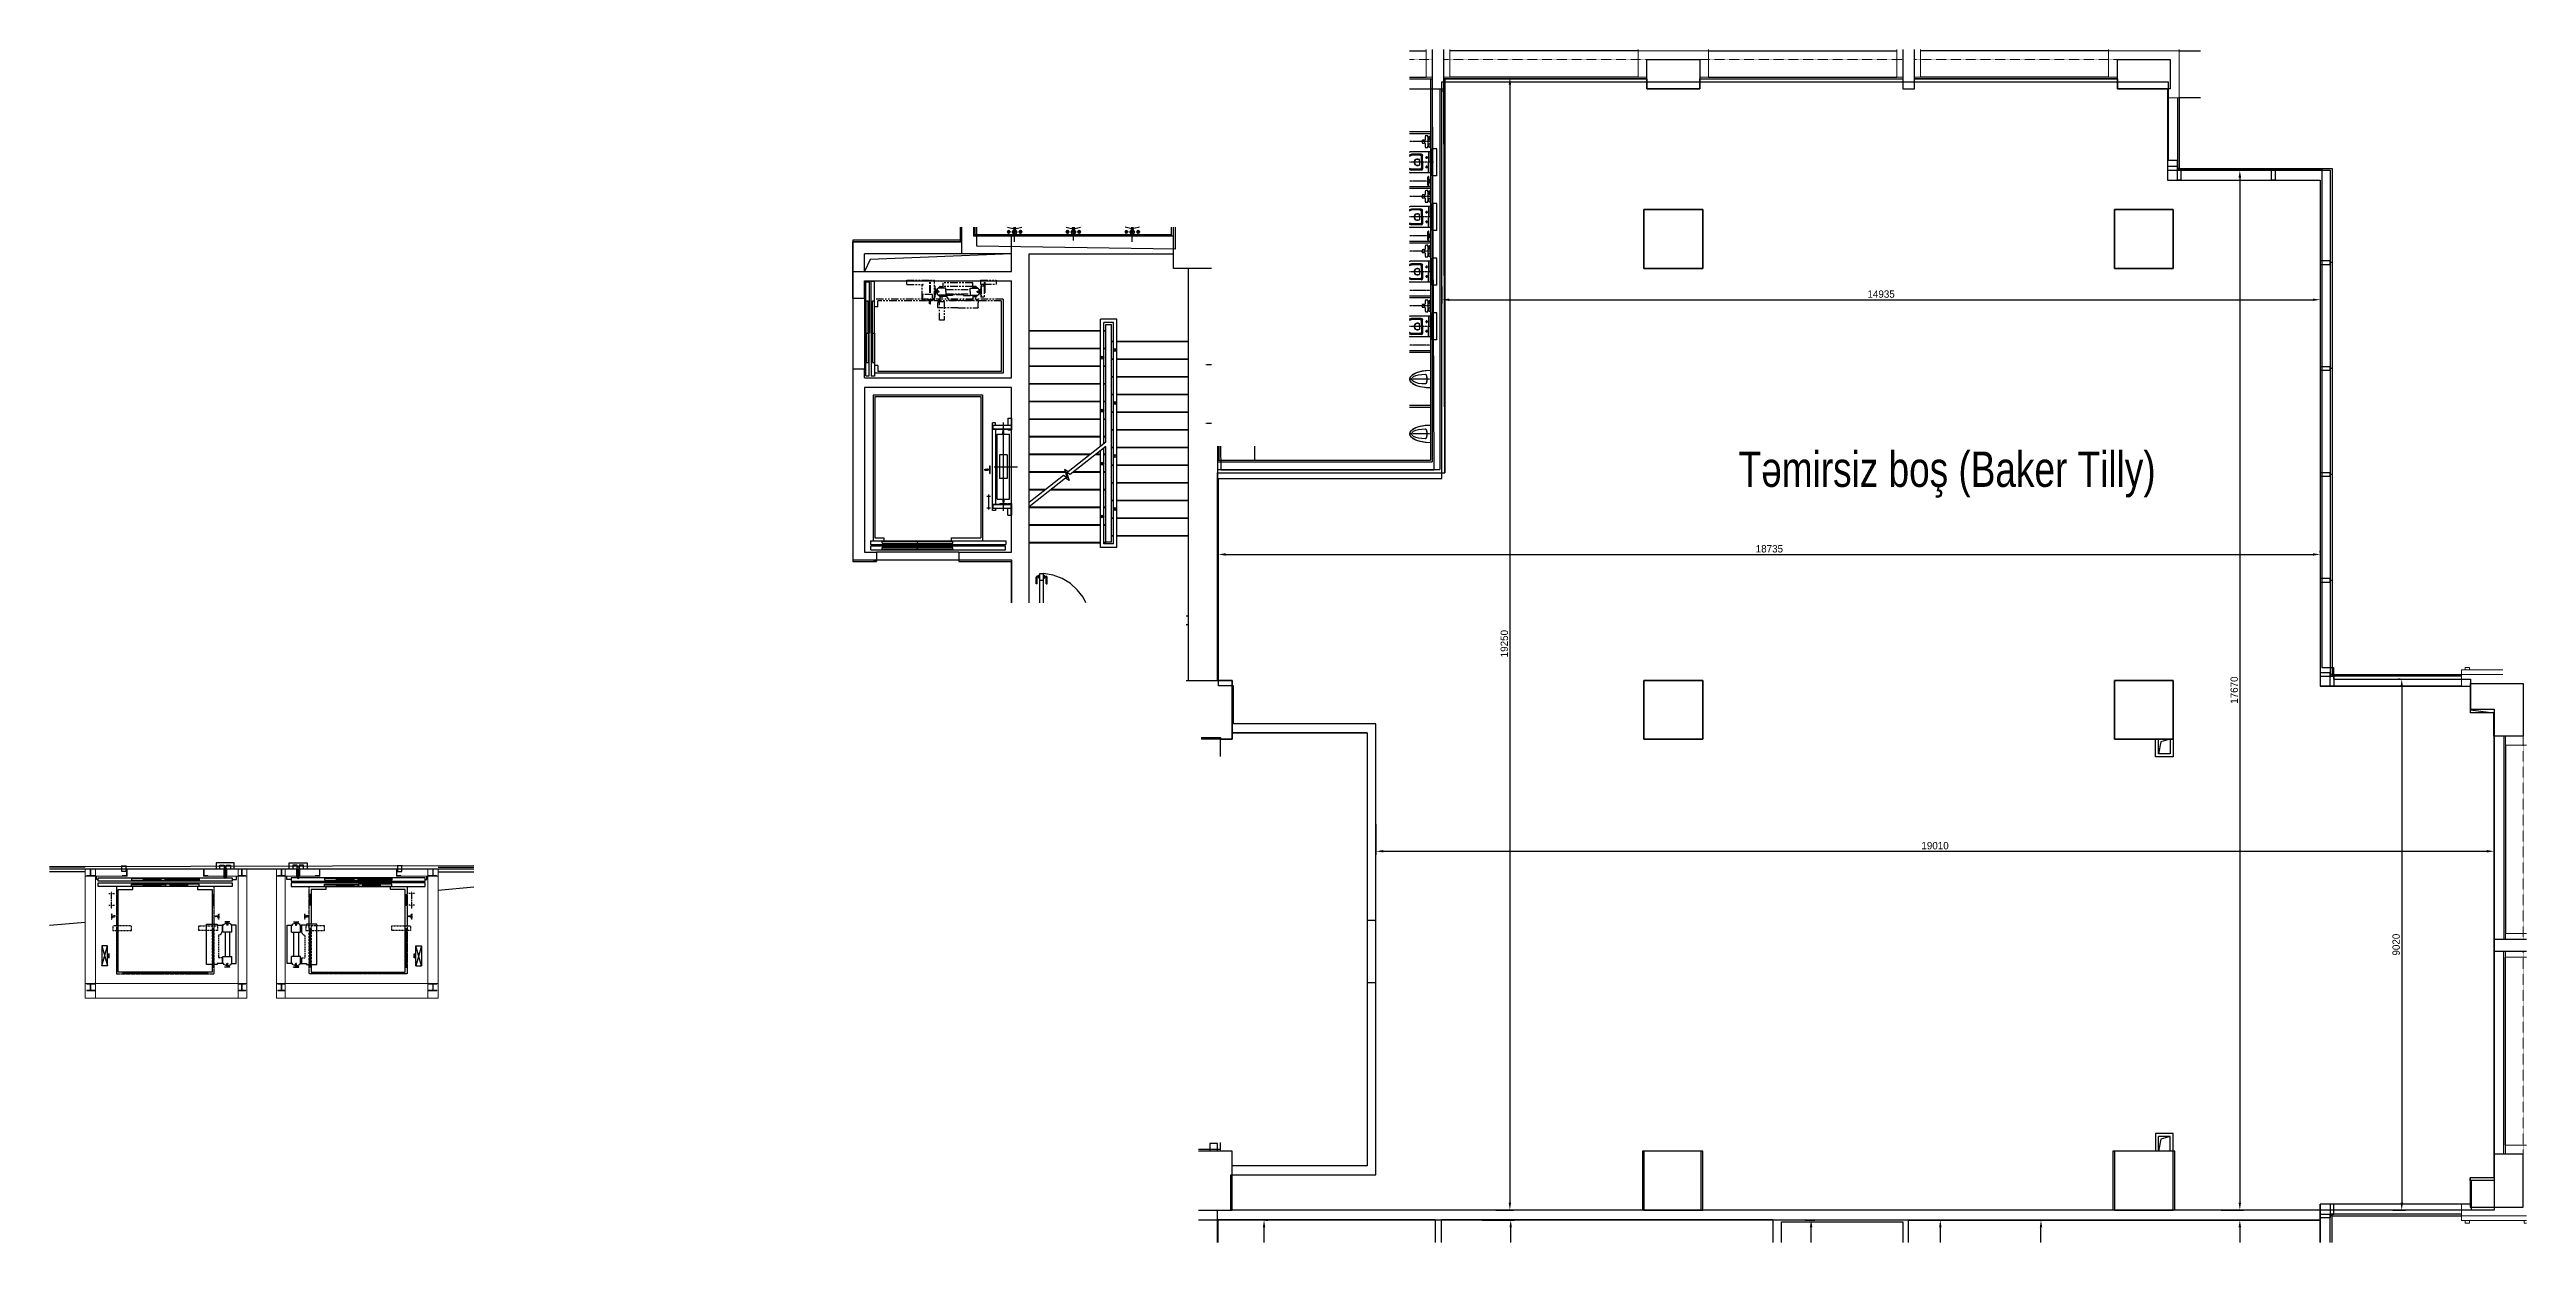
# Model space of a CAD drawing. Header units: millimetres. Extents: x 1372008 to 1414120, y -182161 to -161891.
import ezdxf

# ---------------------------------------------------------------- set-up
doc = ezdxf.new("R2010")
doc.units = ezdxf.units.MM
for name, pattern in [('CENTER2', [1.125, 0.75, -0.125, 0.125, -0.125]), ('DASHDOT2', [12.7, 6.35, -3.175, 0, -3.175]), ('DIVIDE', [1.25, 0.5, -0.25, 0, -0.25, 0, -0.25]), ('HIDDEN', [0.375, 0.25, -0.125]), ('HIDDEN2', [4.7625, 3.175, -1.5875]), ('PHANTOM', [2.5, 1.25, -0.25, 0.25, -0.25, 0.25, -0.25]), ('PHANTOMX2', [127, 63.5, -12.7, 12.7, -12.7, 12.7, -12.7])]:
    doc.linetypes.add(name, pattern=pattern)
for name, color, linetype in [('Baca', 7, 'Continuous'), ('Divar-esas', 7, 'Continuous'), ('Divar-komek', 7, 'Continuous'), ('Kafel', 7, 'Continuous'), ('Lift', 7, 'Continuous'), ('Meheccer', 7, 'Continuous'), ('metal', 7, 'Continuous'), ('OFFICE_BOUNDARY', 3, 'Continuous'), ('Pencere', 7, 'Continuous'), ('Pillekan', 7, 'Continuous'), ('plita 2', 7, 'Continuous'), ('Qapi', 7, 'Continuous'), ('Santexnika', 7, 'Continuous'), ('sutun1', 7, 'Continuous'), ('Tavan', 7, 'Continuous')]:
    doc.layers.add(name, color=color, linetype=linetype)
for name, color, linetype, lineweight in [('Fasad detali', 37, 'Continuous', 20), ('Metalkonstruksiya', 206, 'Continuous', 9), ('Suvag', 117, 'Continuous', 0)]:
    doc.layers.add(name, color=color, linetype=linetype, lineweight=lineweight)
for name, color, linetype, lineweight, true_color in [('Guzgu', 165, 'Continuous', 5, 0x385ca8), ('obl. keramogranit', 138, 'Continuous', 18, 0x005252), ('plita', 182, 'Continuous', 5, 0x3a07c5)]:
    doc.layers.add(name, color=color, linetype=linetype, lineweight=lineweight, true_color=true_color)
doc.styles.add('Yazilar', font='txt', dxfattribs={"width": 0.75})

msp = doc.modelspace()

# ---------------------------------------------------------------- texts
at = {"color": 0, "transparency": 16777216, "char_height": 125, "attachment_point": 5}
for s, insert in [('14935', (1403148, -166047)), ('18735', (1401248, -170375)), ('19010', (1404065, -175419))]:
    msp.add_mtext(s, dxfattribs=dict(at, insert=insert))
at = {"color": 0, "transparency": 16777216, "char_height": 125, "attachment_point": 5, "rotation": 90}
for s, insert in [('19250', (1396742, -171986)), ('17670', (1409152, -172776)), ('9020', (1411905, -177101))]:
    msp.add_mtext(s, dxfattribs=dict(at, insert=insert))
at = {"layer": 'Divar-esas', "insert": (1400726, -168722), "char_height": 600, "attachment_point": 1, "style": 'Yazilar'}
msp.add_mtext_dynamic_manual_height_columns('{\\f@Arial Unicode MS|b0|i0|c0|p34;Təmirsiz boş (Baker Tilly)}', width=8453.4, gutter_width=250, heights=[-800], dxfattribs=at)

# ---------------------------------------------------------------- linework, layer by layer
at = {"color": 18, "lineweight": -3, "true_color": 0x000000}
for p, q in [((1395680, -169181), (1395680, -162441)), ((1395680, -162441), (1408030, -162441)), ((1408030, -162441), (1408030, -163771)), ((1408030, -163771), (1408180, -163771)), ((1408180, -163771), (1408180, -163921)), ((1408180, -163921), (1410640, -163921)), ((1410640, -163921), (1410640, -172391)), ((1391880, -172701), (1391880, -169181)), ((1391880, -169181), (1395680, -169181)), ((1410640, -172391), (1410840, -172391)), ((1410840, -172391), (1410840, -172591)), ((1410840, -172591), (1413170, -172591)), ((1413170, -172591), (1413170, -173101)), ((1392140, -172701), (1391880, -172701)), ((1392140, -173351), (1392140, -172701)), ((1394560, -173351), (1392140, -173351)), ((1394560, -181011), (1394560, -173351)), ((1413170, -173101), (1413570, -173101)), ((1413570, -173101), (1413570, -181611)), ((1392090, -181611), (1392090, -181011)), ((1392090, -181011), (1394560, -181011)), ((1413570, -181611), (1392090, -181611))]:
    msp.add_line(p, q, dxfattribs=at)
at = {"color": 1, "lineweight": 30}
for p, q in [((1395680, -169181), (1395680, -162441)), ((1395680, -162441), (1408030, -162441)), ((1408030, -162441), (1408030, -163771)), ((1408030, -163771), (1408180, -163771)), ((1408180, -163771), (1408180, -163921)), ((1408180, -163921), (1410640, -163921)), ((1410640, -163921), (1410640, -172391)), ((1391880, -172701), (1391880, -169181)), ((1391880, -169181), (1395680, -169181)), ((1410640, -172391), (1410840, -172391)), ((1410840, -172391), (1410840, -172591)), ((1410840, -172591), (1413170, -172591)), ((1413170, -172591), (1413170, -173101)), ((1392140, -172701), (1391880, -172701)), ((1392140, -173351), (1392140, -172701)), ((1394560, -173351), (1392140, -173351)), ((1394560, -181011), (1394560, -173351)), ((1413170, -173101), (1413570, -173101)), ((1413570, -173101), (1413570, -181611)), ((1392090, -181611), (1392090, -181011)), ((1392090, -181011), (1394560, -181011)), ((1410615, -181781), (1391540, -181781)), ((1413570, -181611), (1392090, -181611)), ((1410615, -182161), (1410615, -181781))]:
    msp.add_line(p, q, dxfattribs=at)
at = {"color": 18, "lineweight": 30, "true_color": 0x000000}
for p, q in [((1395680, -169181), (1395680, -162441)), ((1395680, -162441), (1408030, -162441)), ((1408030, -162441), (1408030, -163771)), ((1408030, -163771), (1408180, -163771)), ((1408180, -163771), (1408180, -163921)), ((1408180, -163921), (1410640, -163921)), ((1410640, -163921), (1410640, -172391)), ((1391880, -172701), (1391880, -169181)), ((1391880, -169181), (1395680, -169181)), ((1410640, -172391), (1410840, -172391)), ((1410840, -172391), (1410840, -172591)), ((1410840, -172591), (1413170, -172591)), ((1413170, -172591), (1413170, -173101)), ((1392140, -172701), (1391880, -172701)), ((1392140, -173351), (1392140, -172701)), ((1394560, -173351), (1392140, -173351)), ((1394560, -181011), (1394560, -173351)), ((1413170, -173101), (1413570, -173101)), ((1413570, -173101), (1413570, -181611)), ((1392090, -181611), (1392090, -181011)), ((1392090, -181011), (1394560, -181011)), ((1410615, -181781), (1391540, -181781)), ((1413570, -181611), (1392090, -181611)), ((1410615, -182161), (1410615, -181781))]:
    msp.add_line(p, q, dxfattribs=at)
for p, q in [((1395730, -162591), (1395730, -162441)), ((1395730, -162441), (1399130, -162441)), ((1399130, -162441), (1400030, -162441)), ((1400030, -162441), (1407130, -162441)), ((1407130, -162441), (1408030, -162441)), ((1408030, -162441), (1408030, -163771)), ((1395680, -169181), (1395680, -162591)), ((1395680, -162591), (1395730, -162591)), ((1408030, -163771), (1408180, -163771)), ((1408180, -163771), (1408180, -163921)), ((1408180, -163921), (1410640, -163921)), ((1410640, -163921), (1410640, -172391)), ((1391880, -172701), (1391880, -169181)), ((1391880, -169181), (1395680, -169181)), ((1410640, -172391), (1410840, -172391)), ((1410840, -172391), (1410840, -172591)), ((1410840, -172591), (1413170, -172591)), ((1413170, -172591), (1413170, -173101)), ((1392140, -172701), (1391880, -172701)), ((1392140, -173351), (1392140, -172701)), ((1394560, -173351), (1392140, -173351)), ((1394560, -176691), (1394560, -173351)), ((1413170, -173101), (1413570, -173101)), ((1413570, -173101), (1413570, -173591)), ((1413570, -173591), (1413570, -176961)), ((1413570, -176961), (1413570, -177351)), ((1413570, -177351), (1413565, -180661)), ((1394560, -181011), (1394560, -177751)), ((1400090, -180611), (1399090, -180611)), ((1399090, -180611), (1399090, -181611)), ((1400090, -181611), (1400090, -180611)), ((1408140, -180611), (1407090, -180611)), ((1407090, -180611), (1407090, -181611)), ((1408140, -181611), (1408140, -180611)), ((1413565, -180661), (1413570, -181111)), ((1392090, -181611), (1392090, -181011)), ((1392090, -181011), (1394560, -181011)), ((1413570, -181111), (1413180, -181111)), ((1413180, -181111), (1413180, -181611)), ((1391875, -182161), (1391875, -181771)), ((1391875, -181771), (1395565, -181771)), ((1399090, -181611), (1392090, -181611)), ((1395565, -181771), (1395565, -182161)), ((1395675, -182161), (1395675, -181771)), ((1395675, -181771), (1401305, -181771)), ((1407090, -181611), (1400090, -181611)), ((1401305, -181771), (1401305, -182161)), ((1401455, -182161), (1401455, -181811)), ((1401455, -181811), (1403515, -181811)), ((1403515, -181811), (1403515, -182161)), ((1403615, -182161), (1403615, -181781)), ((1403615, -181781), (1410615, -181781)), ((1410820, -181611), (1408140, -181611)), ((1410615, -181781), (1410615, -182161)), ((1413180, -181611), (1410820, -181611))]:
    msp.add_line(p, q)
at = {"color": 18, "true_color": 0x000000}
for p, q in [((1395730, -162591), (1395730, -162441)), ((1395730, -162441), (1399130, -162441)), ((1399130, -162441), (1400030, -162441)), ((1400030, -162441), (1407130, -162441)), ((1407130, -162441), (1408030, -162441)), ((1408030, -162441), (1408030, -163771)), ((1395680, -169181), (1395680, -162591)), ((1395680, -162591), (1395730, -162591)), ((1408030, -163771), (1408180, -163771)), ((1408180, -163771), (1408180, -163921)), ((1408180, -163921), (1410640, -163921)), ((1410640, -163921), (1410640, -172391)), ((1391880, -172701), (1391880, -169181)), ((1391880, -169181), (1395680, -169181)), ((1410640, -172391), (1410840, -172391)), ((1410840, -172391), (1410840, -172591)), ((1410840, -172591), (1413170, -172591)), ((1413170, -172591), (1413170, -173101)), ((1392140, -172701), (1391880, -172701)), ((1392140, -173351), (1392140, -172701)), ((1394560, -173351), (1392140, -173351)), ((1394560, -176691), (1394560, -173351)), ((1413170, -173101), (1413570, -173101)), ((1413570, -173101), (1413570, -173591)), ((1413570, -173591), (1413570, -176961)), ((1413570, -176961), (1413570, -177351)), ((1413570, -177351), (1413565, -180661)), ((1394560, -181011), (1394560, -177751)), ((1400090, -180611), (1399090, -180611)), ((1399090, -180611), (1399090, -181611)), ((1400090, -181611), (1400090, -180611)), ((1408140, -180611), (1407090, -180611)), ((1407090, -180611), (1407090, -181611)), ((1408140, -181611), (1408140, -180611)), ((1413565, -180661), (1413570, -181111)), ((1392090, -181611), (1392090, -181011)), ((1392090, -181011), (1394560, -181011)), ((1413570, -181111), (1413180, -181111)), ((1413180, -181111), (1413180, -181611)), ((1399090, -181611), (1392090, -181611)), ((1407090, -181611), (1400090, -181611)), ((1410820, -181611), (1408140, -181611)), ((1413180, -181611), (1410820, -181611))]:
    msp.add_line(p, q, dxfattribs=at)
at = {"color": 0, "lineweight": -2, "transparency": 16777216}
for p, q in [((1396942, -162361), (1396774, -162361)), ((1396837, -162486), (1396837, -181486)), ((1408795, -163941), (1409309, -163941)), ((1409247, -164066), (1409247, -181486)), ((1410615, -165093), (1410615, -166205)), ((1395680, -165917), (1395680, -166205)), ((1395805, -166142), (1410490, -166142)), ((1391880, -170439), (1391880, -170408)), ((1392005, -170470), (1410490, -170470)), ((1410615, -170439), (1410615, -170408)), ((1411974, -172591), (1411938, -172591)), ((1412000, -172716), (1412000, -181486)), ((1394560, -175052), (1394560, -175577)), ((1413570, -175052), (1413570, -175577)), ((1394685, -175514), (1413445, -175514)), ((1392688, -181781), (1392719, -181781)), ((1396364, -181781), (1396913, -181781)), ((1396596, -181611), (1396899, -181611)), ((1401855, -181781), (1402020, -181781)), ((1404186, -181781), (1404218, -181781)), ((1406183, -181781), (1405803, -181781)), ((1408927, -181611), (1409309, -181611)), ((1408968, -181781), (1409309, -181781)), ((1411846, -181611), (1412063, -181611))]:
    msp.add_line(p, q, dxfattribs=at)
at = {"color": 0, "lineweight": -2}
for p, q in [((1392657, -182161), (1392657, -181906)), ((1396851, -182161), (1396851, -181906)), ((1401958, -182161), (1401958, -181906)), ((1404155, -182161), (1404155, -181906)), ((1405866, -182161), (1405866, -181906)), ((1409247, -181906), (1409247, -182161))]:
    msp.add_line(p, q, dxfattribs=at)
for points in [[(1400115, -165611), (1399115, -165611), (1399115, -164611), (1400115, -164611), (1400115, -165611)], [(1408115, -165611), (1407115, -165611), (1407115, -164611), (1408115, -164611), (1408115, -165611)], [(1400115, -173611), (1399115, -173611), (1399115, -172611), (1400115, -172611), (1400115, -173611)], [(1408115, -173611), (1407115, -173611), (1407115, -172611), (1408115, -172611), (1408115, -173611)]]:
    msp.add_lwpolyline(points)
at = {"lineweight": -3}
for points in [[(1394410, -173501), (1392115, -173501)], [(1394410, -173501), (1394410, -180861)], [(1394560, -176691), (1394410, -176691)], [(1394560, -177751), (1394410, -177751)], [(1394410, -180861), (1392115, -180861)]]:
    msp.add_lwpolyline(points, dxfattribs=at)
at = {"color": 0, "transparency": 16777216}
for points in [[(1396816, -162486), (1396857, -162486), (1396837, -162361)], [(1409226, -164066), (1409268, -164066), (1409247, -163941)], [(1395805, -166122), (1395805, -166163), (1395680, -166142)], [(1410490, -166122), (1410490, -166163), (1410615, -166142)], [(1392005, -170450), (1392005, -170491), (1391880, -170470)], [(1410490, -170450), (1410490, -170491), (1410615, -170470)], [(1411979, -172716), (1412021, -172716), (1412000, -172591)], [(1394685, -175493), (1394685, -175535), (1394560, -175514)], [(1413445, -175493), (1413445, -175535), (1413570, -175514)], [(1396816, -181486), (1396857, -181486), (1396837, -181611)], [(1409226, -181486), (1409268, -181486), (1409247, -181611)], [(1411979, -181486), (1412021, -181486), (1412000, -181611)], [(1392636, -181906), (1392678, -181906), (1392657, -181781)], [(1396830, -181906), (1396871, -181906), (1396851, -181781)], [(1401937, -181906), (1401979, -181906), (1401958, -181781)], [(1404134, -181906), (1404176, -181906), (1404155, -181781)], [(1405845, -181906), (1405887, -181906), (1405866, -181781)], [(1409226, -181906), (1409268, -181906), (1409247, -181781)]]:
    msp.add_solid(points, dxfattribs=at)
at = {"layer": 'Baca'}
for p, q in [((1391330, -171667), (1391365, -171661)), ((1379223, -176123), (1378615, -176179)), ((1372615, -176723), (1372008, -176778))]:
    msp.add_line(p, q, dxfattribs=at)
msp.add_lwpolyline([(1388365, -165361), (1385961, -165459), (1385865, -165661)], dxfattribs=at)
msp.add_lwpolyline([(1388365, -165361), (1385961, -165459), (1385865, -165661)], dxfattribs=at)
at = {"layer": 'Baca', "linetype": 'ByBlock'}
for points in [[(1408065, -173611), (1407903, -173656), (1407865, -173861)], [(1408065, -180361), (1407903, -180406), (1407865, -180611)]]:
    msp.add_lwpolyline(points, dxfattribs=at)
at = {"layer": 'Divar-esas'}
for p, q in [((1385665, -165661), (1385665, -165161)), ((1385665, -165161), (1387515, -165161)), ((1388365, -165361), (1385865, -165361)), ((1385865, -165661), (1385865, -165361)), ((1391330, -171511), (1391365, -171511)), ((1391330, -171661), (1391365, -171661)), ((1391865, -180481), (1391735, -180481)), ((1391735, -180481), (1391735, -180611)), ((1391865, -180611), (1391865, -180481))]:
    msp.add_line(p, q, dxfattribs=at)
at = {"layer": 'Divar-komek'}
for p, q in [((1395130, -161911), (1395415, -161911)), ((1399015, -161911), (1395815, -161911)), ((1400215, -161911), (1403415, -161911)), ((1407015, -161911), (1403815, -161911)), ((1408215, -161911), (1408580, -161911)), ((1408215, -161911), (1408580, -161911)), ((1408215, -161911), (1408580, -161911)), ((1395515, -162561), (1395515, -168896)), ((1395645, -162561), (1395645, -169026)), ((1408580, -162711), (1408215, -162711)), ((1408580, -162711), (1408215, -162711)), ((1408580, -162711), (1408215, -162711)), ((1387515, -164911), (1387515, -165358)), ((1387515, -164911), (1387515, -165161)), ((1387715, -164911), (1387715, -165061)), ((1387715, -164911), (1387715, -165061)), ((1388365, -165061), (1387715, -165061)), ((1388365, -165061), (1387715, -165061)), ((1387515, -165161), (1385665, -165161)), ((1385665, -165661), (1385665, -165161)), ((1388365, -165361), (1385865, -165361)), ((1385865, -165661), (1385865, -165361)), ((1391865, -168896), (1395515, -168896)), ((1391865, -169026), (1395645, -169026))]:
    msp.add_line(p, q, dxfattribs=at)
at = {"layer": 'Fasad detali'}
for p, q in [((1399015, -161891), (1399015, -161911)), ((1400215, -161891), (1400215, -161911)), ((1407015, -161891), (1407015, -161911)), ((1408215, -161891), (1408215, -161911)), ((1413015, -172431), (1413720, -172431)), ((1413015, -172431), (1413015, -172511)), ((1413080, -172391), (1413150, -172391)), ((1413080, -172431), (1413080, -172391)), ((1413150, -172431), (1413150, -172391)), ((1413015, -181791), (1413015, -181711)), ((1413015, -181791), (1414120, -181791)), ((1413080, -181791), (1413080, -181831)), ((1413080, -181831), (1413150, -181831)), ((1413150, -181791), (1413150, -181831)), ((1414080, -181791), (1414080, -181831)), ((1414080, -181831), (1414120, -181831))]:
    msp.add_line(p, q, dxfattribs=at)
at = {"layer": 'Guzgu'}
for p, q in [((1391085, -165031), (1387745, -165031)), ((1391895, -168871), (1391895, -168631))]:
    msp.add_line(p, q, dxfattribs=at)
at = {"layer": 'Kafel'}
for p, q in [((1395485, -162391), (1395485, -168871)), ((1395515, -162561), (1395515, -168871)), ((1387495, -165161), (1387495, -164911)), ((1387745, -165061), (1387745, -164911)), ((1391085, -165061), (1391085, -164911)), ((1391865, -168871), (1395485, -168871))]:
    msp.add_line(p, q, dxfattribs=at)
at = {"layer": 'Lift'}
for p, q in [((1385885, -165836), (1385945, -165836)), ((1385885, -167436), (1385885, -165836)), ((1385945, -165836), (1385945, -166711)), ((1386035, -165831), (1385975, -165831)), ((1385975, -166711), (1385975, -165831)), ((1386035, -166711), (1386035, -165831)), ((1386581, -165881), (1386581, -165811)), ((1385894, -166711), (1385894, -166161)), ((1385894, -166161), (1385926, -166161)), ((1385926, -166711), (1385926, -166161)), ((1385999, -166161), (1386031, -166161)), ((1385999, -166711), (1385999, -166161)), ((1386031, -166711), (1386031, -166161)), ((1386090, -166261), (1386035, -166261)), ((1386090, -166261), (1386090, -166161)), ((1388190, -166161), (1388190, -167361)), ((1388220, -166130), (1388220, -167392)), ((1385894, -166711), (1385894, -167211)), ((1385894, -166711), (1385926, -166711)), ((1385926, -166711), (1385926, -167211)), ((1385945, -167436), (1385945, -166711)), ((1385975, -166711), (1385975, -167441)), ((1385999, -166711), (1386031, -166711)), ((1385999, -166711), (1385999, -167211)), ((1386031, -166711), (1386031, -167211)), ((1386035, -166711), (1386035, -167441)), ((1385885, -167436), (1385945, -167436)), ((1385894, -167211), (1385926, -167211)), ((1386035, -167441), (1385975, -167441)), ((1385999, -167211), (1386031, -167211)), ((1386090, -167261), (1386035, -167261)), ((1388220, -167392), (1386035, -167392)), ((1386090, -167261), (1386090, -167361)), ((1388190, -167361), (1386090, -167361)), ((1386009, -167756), (1386009, -170241)), ((1386009, -167756), (1387871, -167756)), ((1386040, -167786), (1386040, -170186)), ((1386040, -167786), (1387840, -167786)), ((1387840, -167786), (1387840, -170186)), ((1387871, -167756), (1387871, -170241)), ((1388089, -168234), (1388039, -168234)), ((1388039, -169724), (1388039, -168234)), ((1388042, -169724), (1388042, -168234)), ((1388049, -168275), (1388355, -168275)), ((1388049, -168340), (1388049, -168275)), ((1388049, -168334), (1388355, -168334)), ((1388049, -168340), (1388355, -168340)), ((1388089, -168275), (1388089, -168234)), ((1388089, -168340), (1388089, -169618)), ((1388119, -168429), (1388329, -168429)), ((1388119, -169529), (1388119, -168429)), ((1388161, -168340), (1388288, -168340)), ((1388161, -168344), (1388161, -168340)), ((1388213, -168351), (1388164, -168348)), ((1388216, -168428), (1388216, -168385)), ((1388217, -168429), (1388216, -168428)), ((1388231, -168429), (1388217, -168429)), ((1388231, -168429), (1388217, -168429)), ((1388219, -168380), (1388219, -168358)), ((1388224, -168229), (1388224, -169729)), ((1388229, -168380), (1388229, -168358)), ((1388231, -168429), (1388232, -168428)), ((1388232, -168428), (1388232, -168385)), ((1388284, -168348), (1388236, -168351)), ((1388288, -168344), (1388288, -168340)), ((1388300, -168155), (1388300, -168275)), ((1388300, -168155), (1388365, -168155)), ((1388300, -168340), (1388300, -168355)), ((1388300, -168355), (1388365, -168355)), ((1388329, -169529), (1388329, -168429)), ((1388355, -168275), (1388355, -168340)), ((1388359, -168155), (1388359, -168355)), ((1388365, -168155), (1388365, -168355)), ((1388158, -168779), (1388158, -169179)), ((1388291, -168779), (1388158, -168779)), ((1388291, -168779), (1388291, -169179)), ((1387910, -169022), (1387911, -169021)), ((1387910, -169022), (1387910, -169036)), ((1387910, -169022), (1387910, -169036)), ((1387910, -169036), (1387910, -169022)), ((1387910, -169036), (1387911, -169037)), ((1387911, -169021), (1387955, -169021)), ((1387911, -169037), (1387955, -169037)), ((1387959, -169024), (1387981, -169024)), ((1387959, -169034), (1387981, -169034)), ((1387991, -168969), (1387988, -169018)), ((1387988, -169041), (1387991, -169089)), ((1387995, -168966), (1387999, -168966)), ((1387995, -169093), (1387999, -169093)), ((1387999, -169093), (1387999, -168966)), ((1388069, -168979), (1388465, -168979)), ((1388291, -169179), (1388158, -169179)), ((1387945, -169479), (1388005, -169479)), ((1387945, -169679), (1388005, -169679)), ((1387975, -169709), (1387975, -169449)), ((1388049, -169683), (1388049, -169618)), ((1388049, -169618), (1388355, -169618)), ((1388049, -169624), (1388355, -169624)), ((1388049, -169683), (1388355, -169683)), ((1388089, -169683), (1388089, -169724)), ((1388119, -169529), (1388329, -169529)), ((1388161, -169614), (1388161, -169618)), ((1388161, -169618), (1388288, -169618)), ((1388213, -169607), (1388164, -169610)), ((1388217, -169529), (1388216, -169530)), ((1388216, -169530), (1388216, -169574)), ((1388231, -169529), (1388217, -169529)), ((1388231, -169529), (1388217, -169529)), ((1388219, -169578), (1388219, -169600)), ((1388229, -169578), (1388229, -169600)), ((1388231, -169529), (1388232, -169530)), ((1388232, -169530), (1388232, -169574)), ((1388284, -169610), (1388236, -169607)), ((1388288, -169614), (1388288, -169618)), ((1388300, -169603), (1388365, -169603)), ((1388300, -169618), (1388300, -169603)), ((1388300, -169803), (1388300, -169683)), ((1388355, -169683), (1388355, -169618)), ((1388359, -169803), (1388359, -169603)), ((1388365, -169603), (1388365, -169803)), ((1388089, -169724), (1388039, -169724)), ((1388300, -169803), (1388365, -169803)), ((1385965, -170241), (1385965, -170301)), ((1385965, -170241), (1388265, -170241)), ((1385965, -170301), (1388265, -170301)), ((1385970, -170391), (1385970, -170331)), ((1388260, -170331), (1385970, -170331)), ((1385970, -170391), (1388260, -170391)), ((1386040, -170186), (1386190, -170186)), ((1386165, -170277), (1386165, -170245)), ((1386165, -170245), (1387365, -170245)), ((1386165, -170277), (1387365, -170277)), ((1387365, -170350), (1386165, -170350)), ((1386165, -170382), (1386165, -170350)), ((1387365, -170382), (1386165, -170382)), ((1386190, -170186), (1386190, -170241)), ((1386765, -170277), (1386765, -170245)), ((1386765, -170382), (1386765, -170350)), ((1387340, -170186), (1387840, -170186)), ((1387340, -170186), (1387340, -170241)), ((1387365, -170277), (1387365, -170245)), ((1387365, -170382), (1387365, -170350)), ((1388260, -170391), (1388260, -170331)), ((1388265, -170241), (1388265, -170301)), ((1372808, -175994), (1372808, -175936)), ((1372835, -175994), (1372808, -175994)), ((1373226, -175764), (1373314, -175764)), ((1373599, -175975), (1373599, -176007)), ((1373599, -175989), (1373899, -175989)), ((1373599, -175991), (1373899, -175991)), ((1373599, -175994), (1373899, -175994)), ((1373899, -175975), (1373899, -176007)), ((1374051, -175975), (1374051, -176007)), ((1374351, -175989), (1374051, -175989)), ((1374051, -175991), (1374351, -175991)), ((1374351, -175994), (1374051, -175994)), ((1374351, -175975), (1374351, -176007)), ((1374976, -175960), (1374976, -175936)), ((1374977, -175783), (1375012, -175783)), ((1374995, -175811), (1374995, -175936)), ((1375014, -175960), (1375014, -175936)), ((1376216, -175960), (1376216, -175936)), ((1376253, -175783), (1376218, -175783)), ((1376236, -175811), (1376236, -175936)), ((1376254, -175960), (1376254, -175936)), ((1376879, -175975), (1376879, -176007)), ((1376879, -175989), (1377179, -175989)), ((1377179, -175991), (1376879, -175991)), ((1376879, -175994), (1377179, -175994)), ((1377179, -175975), (1377179, -176007)), ((1377331, -175975), (1377331, -176007)), ((1377631, -175989), (1377331, -175989)), ((1377631, -175991), (1377331, -175991)), ((1377631, -175994), (1377331, -175994)), ((1377631, -175975), (1377631, -176007)), ((1378004, -175764), (1377916, -175764)), ((1378395, -175994), (1378423, -175994)), ((1378423, -175994), (1378423, -175936)), ((1373175, -176246), (1373144, -176246)), ((1373175, -176430), (1373144, -176430)), ((1373155, -176246), (1373155, -176430)), ((1373160, -176246), (1373160, -176430)), ((1373165, -176246), (1373165, -176430)), ((1373599, -176075), (1373599, -176107)), ((1373599, -176089), (1373899, -176089)), ((1373599, -176091), (1373899, -176091)), ((1373599, -176094), (1373899, -176094)), ((1373899, -176075), (1373899, -176107)), ((1374051, -176075), (1374051, -176107)), ((1374351, -176089), (1374051, -176089)), ((1374051, -176091), (1374351, -176091)), ((1374351, -176094), (1374051, -176094)), ((1374351, -176075), (1374351, -176107)), ((1374775, -176246), (1374806, -176246)), ((1374775, -176430), (1374806, -176430)), ((1374786, -176246), (1374786, -176430)), ((1374791, -176246), (1374791, -176430)), ((1374796, -176246), (1374796, -176430)), ((1376455, -176246), (1376424, -176246)), ((1376455, -176430), (1376424, -176430)), ((1376435, -176246), (1376435, -176430)), ((1376440, -176246), (1376440, -176430)), ((1376445, -176246), (1376445, -176430)), ((1376879, -176075), (1376879, -176107)), ((1376879, -176089), (1377179, -176089)), ((1377179, -176091), (1376879, -176091)), ((1376879, -176094), (1377179, -176094)), ((1377179, -176075), (1377179, -176107)), ((1377331, -176075), (1377331, -176107)), ((1377631, -176089), (1377331, -176089)), ((1377631, -176091), (1377331, -176091)), ((1377631, -176094), (1377331, -176094)), ((1377631, -176075), (1377631, -176107)), ((1378055, -176246), (1378086, -176246)), ((1378055, -176430), (1378086, -176430)), ((1378066, -176246), (1378066, -176430)), ((1378071, -176246), (1378071, -176430)), ((1378076, -176246), (1378076, -176430)), ((1373175, -176826), (1373144, -176826)), ((1373155, -176826), (1373155, -177486)), ((1373160, -176826), (1373160, -177486)), ((1373165, -176826), (1373165, -177486)), ((1374775, -176826), (1374806, -176826)), ((1374786, -176826), (1374786, -177486)), ((1374791, -176826), (1374791, -177486)), ((1374796, -176826), (1374796, -177486)), ((1376455, -176826), (1376424, -176826)), ((1376435, -176826), (1376435, -177486)), ((1376440, -176826), (1376440, -177486)), ((1376445, -176826), (1376445, -177486)), ((1378055, -176826), (1378086, -176826)), ((1378066, -176826), (1378066, -177486)), ((1378071, -176826), (1378071, -177486)), ((1378076, -176826), (1378076, -177486)), ((1373175, -177486), (1373144, -177486)), ((1373255, -177566), (1373255, -177596)), ((1373255, -177576), (1374695, -177576)), ((1373255, -177581), (1374695, -177581)), ((1373255, -177586), (1374695, -177586)), ((1374695, -177566), (1374695, -177596)), ((1374775, -177486), (1374806, -177486)), ((1376455, -177486), (1376424, -177486)), ((1376535, -177566), (1376535, -177596)), ((1377975, -177576), (1376535, -177576)), ((1377975, -177581), (1376535, -177581)), ((1377975, -177586), (1376535, -177586)), ((1377975, -177566), (1377975, -177596)), ((1378055, -177486), (1378086, -177486))]:
    msp.add_line(p, q, dxfattribs=at)
at = {"layer": 'Lift', "linetype": 'PHANTOMX2', "ltscale": 2}
for p, q in [((1386581, -165811), (1387051, -165811)), ((1386581, -165881), (1386856, -165881)), ((1386846, -165891), (1386856, -165891)), ((1386846, -166119), (1386846, -165891)), ((1386973, -166024), (1386973, -165811)), ((1386983, -166024), (1386983, -165811)), ((1387051, -166119), (1387051, -165811)), ((1387051, -165913), (1387066, -165913)), ((1387062, -165913), (1387062, -166098)), ((1387066, -166098), (1387066, -165913)), ((1387153, -165915), (1387198, -165915)), ((1387198, -165915), (1387198, -165921)), ((1387203, -165921), (1387198, -165921)), ((1387703, -165855), (1387203, -165855)), ((1387203, -165921), (1387203, -165855)), ((1387703, -165915), (1387203, -165915)), ((1387203, -165921), (1387203, -165915)), ((1387703, -165921), (1387703, -165855)), ((1387703, -165921), (1387703, -165915)), ((1387703, -165921), (1387708, -165921)), ((1387708, -165915), (1387708, -165921)), ((1387753, -165915), (1387708, -165915)), ((1387835, -165811), (1387835, -165876)), ((1387835, -165811), (1388100, -165811)), ((1387835, -165876), (1387845, -165876)), ((1387840, -165913), (1387840, -166098)), ((1387845, -165913), (1387840, -165913)), ((1387845, -165876), (1387845, -165913)), ((1387845, -165876), (1387895, -165876)), ((1387845, -166098), (1387845, -165913)), ((1387895, -165913), (1387845, -165913)), ((1387845, -165913), (1387845, -166095)), ((1387895, -165876), (1388100, -165876)), ((1387895, -165896), (1387895, -165913)), ((1387900, -165913), (1387895, -165913)), ((1387900, -165913), (1387900, -166098)), ((1387903, -166024), (1387903, -165811)), ((1387905, -165886), (1387910, -165886)), ((1387910, -165876), (1387910, -165886)), ((1387913, -166024), (1387913, -165811)), ((1388100, -165811), (1388100, -165876)), ((1388220, -166130), (1386035, -166130)), ((1388190, -166161), (1386090, -166161)), ((1386846, -166119), (1386858, -166119)), ((1387018, -166054), (1386858, -166054)), ((1386858, -166149), (1386858, -166054)), ((1387053, -166145), (1386858, -166145)), ((1387053, -166149), (1386858, -166149)), ((1386978, -166149), (1386934, -166149)), ((1386934, -166149), (1386934, -166150)), ((1386941, -166158), (1386970, -166160)), ((1386970, -166178), (1386974, -166174)), ((1386970, -166210), (1386970, -166178)), ((1386970, -166210), (1386971, -166211)), ((1386978, -166211), (1386971, -166211)), ((1386974, -166174), (1386974, -166165)), ((1386978, -166149), (1387023, -166149)), ((1386978, -166211), (1386985, -166211)), ((1386982, -166174), (1386982, -166165)), ((1386986, -166178), (1386982, -166174)), ((1386986, -166210), (1386985, -166211)), ((1386986, -166210), (1386986, -166178)), ((1387015, -166158), (1386987, -166160)), ((1387018, -166112), (1387018, -166054)), ((1387023, -166149), (1387023, -166150)), ((1387053, -166119), (1387025, -166119)), ((1387026, -166119), (1387051, -166119)), ((1387051, -166098), (1387066, -166098)), ((1387053, -166149), (1387053, -166119)), ((1387066, -166005), (1387066, -165961)), ((1387066, -165961), (1387067, -165961)), ((1387066, -166005), (1387066, -166050)), ((1387066, -166050), (1387067, -166050)), ((1387075, -165968), (1387077, -165997)), ((1387075, -166042), (1387077, -166014)), ((1387091, -166001), (1387082, -166001)), ((1387091, -166009), (1387082, -166009)), ((1387095, -165997), (1387091, -166001)), ((1387095, -166013), (1387091, -166009)), ((1387098, -165981), (1387093, -165981)), ((1387093, -165987), (1387093, -165981)), ((1387096, -165987), (1387093, -165987)), ((1387099, -166024), (1387094, -166024)), ((1387094, -166030), (1387094, -166024)), ((1387098, -166030), (1387094, -166030)), ((1387127, -165997), (1387095, -165997)), ((1387127, -166013), (1387095, -166013)), ((1387096, -165987), (1387096, -165997)), ((1387129, -165997), (1387096, -165997)), ((1387098, -165965), (1387128, -165935)), ((1387098, -165965), (1387098, -165981)), ((1387098, -166030), (1387098, -166045)), ((1387098, -166045), (1387128, -166075)), ((1387129, -166014), (1387099, -166014)), ((1387099, -166020), (1387099, -166014)), ((1387099, -166024), (1387099, -166020)), ((1387248, -165948), (1387105, -165948)), ((1387105, -165958), (1387105, -165948)), ((1387105, -166052), (1387105, -166063)), ((1387248, -166063), (1387105, -166063)), ((1387111, -166197), (1387108, -166197)), ((1387108, -166274), (1387108, -166197)), ((1387111, -166274), (1387108, -166274)), ((1387111, -166154), (1387111, -166179)), ((1387111, -166154), (1387121, -166154)), ((1387111, -166179), (1387111, -166197)), ((1387111, -166274), (1387111, -166277)), ((1387453, -166277), (1387111, -166277)), ((1387127, -165997), (1387128, -165998)), ((1387127, -166013), (1387128, -166012)), ((1387208, -165935), (1387128, -165935)), ((1387128, -166005), (1387128, -165998)), ((1387128, -166005), (1387128, -166012)), ((1387208, -166075), (1387128, -166075)), ((1387129, -166014), (1387129, -165997)), ((1387148, -166139), (1387136, -166139)), ((1387138, -165935), (1387138, -165930)), ((1387138, -166080), (1387138, -166075)), ((1387148, -166139), (1387148, -166082)), ((1387153, -166077), (1387157, -166077)), ((1387153, -166095), (1387198, -166095)), ((1387157, -166073), (1387157, -166077)), ((1387157, -166073), (1387241, -166073)), ((1387261, -166089), (1387198, -166089)), ((1387198, -166089), (1387198, -166095)), ((1387208, -165935), (1387208, -165948)), ((1387208, -166063), (1387208, -166075)), ((1387241, -166069), (1387242, -166068)), ((1387241, -166073), (1387241, -166069)), ((1387358, -166068), (1387242, -166068)), ((1387248, -166005), (1387248, -165948)), ((1387248, -165968), (1387658, -165968)), ((1387248, -166005), (1387248, -166063)), ((1387248, -166043), (1387658, -166043)), ((1387308, -166155), (1387261, -166089)), ((1387703, -166155), (1387308, -166155)), ((1387548, -166060), (1387358, -166060)), ((1387358, -166068), (1387358, -166060)), ((1387453, -166277), (1387795, -166277)), ((1387548, -166068), (1387548, -166060)), ((1387548, -166068), (1387665, -166068)), ((1387658, -166005), (1387658, -165948)), ((1387658, -165948), (1387801, -165948)), ((1387658, -166005), (1387658, -166063)), ((1387658, -166063), (1387801, -166063)), ((1387665, -166069), (1387665, -166068)), ((1387665, -166073), (1387665, -166069)), ((1387749, -166073), (1387665, -166073)), ((1387698, -165935), (1387698, -165948)), ((1387698, -165935), (1387778, -165935)), ((1387698, -166063), (1387698, -166075)), ((1387698, -166075), (1387778, -166075)), ((1387703, -166089), (1387703, -166155)), ((1387708, -166089), (1387703, -166089)), ((1387708, -166089), (1387708, -166095)), ((1387753, -166095), (1387708, -166095)), ((1387749, -166073), (1387749, -166077)), ((1387753, -166077), (1387749, -166077)), ((1387758, -166139), (1387758, -166082)), ((1387758, -166139), (1387771, -166139)), ((1387768, -165935), (1387768, -165930)), ((1387768, -166080), (1387768, -166075)), ((1387777, -165997), (1387810, -165997)), ((1387777, -166014), (1387777, -165997)), ((1387777, -166014), (1387807, -166014)), ((1387808, -165965), (1387778, -165935)), ((1387779, -165997), (1387778, -165998)), ((1387778, -166005), (1387778, -165998)), ((1387778, -166005), (1387778, -166012)), ((1387779, -166013), (1387778, -166012)), ((1387808, -166045), (1387778, -166075)), ((1387779, -165997), (1387812, -165997)), ((1387779, -166013), (1387812, -166013)), ((1387795, -166154), (1387786, -166154)), ((1387795, -166154), (1387795, -166179)), ((1387795, -166179), (1387795, -166197)), ((1387795, -166197), (1387798, -166197)), ((1387795, -166274), (1387795, -166277)), ((1387795, -166274), (1387798, -166274)), ((1387798, -166274), (1387798, -166197)), ((1387801, -165958), (1387801, -165948)), ((1387801, -166052), (1387801, -166063)), ((1387807, -166020), (1387807, -166014)), ((1387807, -166024), (1387807, -166020)), ((1387807, -166024), (1387812, -166024)), ((1387808, -165965), (1387808, -165981)), ((1387808, -165981), (1387813, -165981)), ((1387808, -166030), (1387808, -166045)), ((1387808, -166030), (1387812, -166030)), ((1387810, -165987), (1387810, -165997)), ((1387810, -165987), (1387813, -165987)), ((1387812, -165997), (1387816, -166001)), ((1387812, -166013), (1387816, -166009)), ((1387812, -166030), (1387812, -166024)), ((1387813, -165987), (1387813, -165981)), ((1387816, -166001), (1387824, -166001)), ((1387816, -166009), (1387824, -166009)), ((1387832, -165968), (1387829, -165997)), ((1387832, -166042), (1387829, -166014)), ((1387840, -166005), (1387840, -165961)), ((1387840, -165961), (1387840, -165961)), ((1387840, -166005), (1387840, -166050)), ((1387840, -166050), (1387840, -166050)), ((1387900, -166098), (1387840, -166098))]:
    msp.add_line(p, q, dxfattribs=at)
at = {"layer": 'Lift', "linetype": 'CENTER2'}
for p, q in [((1375020, -175936), (1374970, -175811)), ((1374970, -175936), (1375020, -175811)), ((1376210, -175936), (1376260, -175811)), ((1376260, -175936), (1376210, -175811)), ((1373017, -176231), (1373112, -176231)), ((1373017, -176431), (1373112, -176431)), ((1373064, -176494), (1373064, -176191)), ((1378214, -176231), (1378119, -176231)), ((1378214, -176431), (1378119, -176431)), ((1378166, -176494), (1378166, -176191))]:
    msp.add_line(p, q, dxfattribs=at)
at = {"layer": 'Lift', "linetype": 'HIDDEN', "ltscale": 10}
for p, q in [((1374976, -175936), (1374976, -175811)), ((1375014, -175936), (1375014, -175811)), ((1376216, -175936), (1376216, -175811)), ((1376254, -175936), (1376254, -175811))]:
    msp.add_line(p, q, dxfattribs=at)
at = {"layer": 'Lift', "linetype": 'Continuous'}
for p, q in [((1373175, -177566), (1373175, -176166)), ((1373175, -176166), (1373425, -176166)), ((1373425, -176166), (1373425, -176111)), ((1377805, -176166), (1377805, -176111)), ((1378055, -176166), (1377805, -176166)), ((1378055, -177566), (1378055, -176166)), ((1374775, -177566), (1373175, -177566)), ((1374775, -177438), (1374775, -177566)), ((1376455, -177438), (1376455, -177566)), ((1376455, -177566), (1378055, -177566))]:
    msp.add_line(p, q, dxfattribs=at)
at = {"layer": 'Lift', "linetype": 'PHANTOM', "ltscale": 0.5}
for p, q in [((1374806, -176754), (1374806, -176111)), ((1376424, -176754), (1376424, -176111))]:
    msp.add_line(p, q, dxfattribs=at)
at = {"layer": 'Lift', "linetype": 'HIDDEN'}
for p, q in [((1374775, -176754), (1374775, -177438)), ((1374806, -177438), (1374806, -176754)), ((1376424, -177438), (1376424, -176754)), ((1376455, -176754), (1376455, -177438))]:
    msp.add_line(p, q, dxfattribs=at)
at = {"layer": 'Lift', "linetype": 'ByBlock'}
for p, q in [((1374968, -176771), (1374941, -176771)), ((1374941, -176771), (1374941, -176863)), ((1374954, -176891), (1374954, -176771)), ((1374968, -176771), (1374968, -176755)), ((1375076, -176711), (1374986, -176711)), ((1374986, -176711), (1374986, -176713)), ((1374988, -176715), (1375024, -176719)), ((1375023, -176749), (1375023, -176767)), ((1375026, -176747), (1375025, -176747)), ((1375035, -176771), (1375027, -176771)), ((1375028, -176723), (1375028, -176745)), ((1375034, -176723), (1375034, -176745)), ((1375037, -176747), (1375036, -176747)), ((1375074, -176715), (1375038, -176719)), ((1375039, -176749), (1375039, -176767)), ((1375076, -176711), (1375076, -176713)), ((1375108, -176891), (1375108, -176771)), ((1376122, -176891), (1376122, -176771)), ((1376154, -176711), (1376244, -176711)), ((1376154, -176711), (1376154, -176713)), ((1376156, -176715), (1376192, -176719)), ((1376191, -176749), (1376191, -176767)), ((1376193, -176747), (1376194, -176747)), ((1376195, -176771), (1376203, -176771)), ((1376196, -176723), (1376196, -176745)), ((1376202, -176723), (1376202, -176745)), ((1376204, -176747), (1376205, -176747)), ((1376242, -176715), (1376206, -176719)), ((1376207, -176749), (1376207, -176767)), ((1376244, -176711), (1376244, -176713)), ((1376263, -176771), (1376263, -176755)), ((1376263, -176771), (1376289, -176771)), ((1376276, -176891), (1376276, -176771)), ((1376289, -176771), (1376289, -176863)), ((1375108, -176891), (1374954, -176891)), ((1374991, -176891), (1374991, -177301)), ((1375071, -177301), (1375071, -176891)), ((1376122, -176891), (1376276, -176891)), ((1376159, -177301), (1376159, -176891)), ((1376239, -176891), (1376239, -177301)), ((1374941, -177323), (1374941, -177421)), ((1374968, -177421), (1374941, -177421)), ((1374954, -177301), (1375108, -177301)), ((1374954, -177421), (1374954, -177301)), ((1374968, -177421), (1374968, -177437)), ((1374986, -177481), (1374986, -177479)), ((1375076, -177481), (1374986, -177481)), ((1374988, -177477), (1375024, -177473)), ((1375023, -177444), (1375023, -177425)), ((1375026, -177446), (1375025, -177446)), ((1375035, -177421), (1375027, -177421)), ((1375028, -177469), (1375028, -177448)), ((1375034, -177469), (1375034, -177448)), ((1375037, -177446), (1375036, -177446)), ((1375074, -177477), (1375038, -177473)), ((1375039, -177444), (1375039, -177425)), ((1375076, -177481), (1375076, -177479)), ((1375108, -177421), (1375108, -177301)), ((1376276, -177301), (1376122, -177301)), ((1376122, -177421), (1376122, -177301)), ((1376154, -177481), (1376154, -177479)), ((1376154, -177481), (1376244, -177481)), ((1376156, -177477), (1376192, -177473)), ((1376191, -177444), (1376191, -177425)), ((1376193, -177446), (1376194, -177446)), ((1376195, -177421), (1376203, -177421)), ((1376196, -177469), (1376196, -177448)), ((1376202, -177469), (1376202, -177448)), ((1376204, -177446), (1376205, -177446)), ((1376242, -177477), (1376206, -177473)), ((1376207, -177444), (1376207, -177425)), ((1376244, -177481), (1376244, -177479)), ((1376263, -177421), (1376289, -177421)), ((1376263, -177421), (1376263, -177437)), ((1376276, -177421), (1376276, -177301)), ((1376289, -177323), (1376289, -177421))]:
    msp.add_line(p, q, dxfattribs=at)
at = {"layer": 'Lift', "linetype": 'HIDDEN', "ltscale": 100}
for p, q in [((1374881, -176943), (1374881, -177323)), ((1376349, -176943), (1376349, -177323)), ((1374941, -177323), (1374881, -177323)), ((1376289, -177323), (1376349, -177323))]:
    msp.add_line(p, q, dxfattribs=at)
at = {"layer": 'Lift', "linetype": 'PHANTOMX2', "ltscale": 2}
msp.add_lwpolyline([(1387137, -166490), (1387137, -166170), (1387220, -166170), (1387220, -166490)], close=True, dxfattribs=at)
at = {"layer": 'Lift', "linetype": 'Continuous', "extrusion": (0, 0, -1)}
for points in [[(-1375115, -175966), (-1375115, -176021), (-1372835, -176021), (-1372835, -175966), (-1375115, -175966)], [(-1375020, -175811), (-1375020, -175811), (-1374970, -175811), (-1374970, -175936), (-1375020, -175936), (-1375020, -175811)], [(-1375115, -176051), (-1375115, -176111), (-1372835, -176111), (-1372835, -176051), (-1375115, -176051)], [(-1374525, -176111), (-1374525, -176166), (-1374775, -176166), (-1374775, -176754)], [(-1372993, -177461), (-1372993, -177121), (-1372897, -177121), (-1372993, -177461), (-1372897, -177461), (-1372993, -177121), (-1372897, -177121), (-1372897, -177461)]]:
    msp.add_lwpolyline(points, dxfattribs=at)
at = {"layer": 'Lift', "extrusion": (0, 0, -1), "const_width": 13.1}
msp.add_lwpolyline([(-1373226, -175764), (-1373314, -175764)], dxfattribs=at)
at = {"layer": 'Lift', "extrusion": (0, 0, -1)}
for points in [[(-1373305, -175770), (-1373305, -175856), (-1373305, -175856), (-1373235, -175856), (-1373235, -175764)], [(-1374902, -175811), (-1374902, -175750), (-1374977, -175750), (-1374977, -175811)], [(-1375012, -175811), (-1375012, -175750), (-1375087, -175750), (-1375087, -175811)], [(-1375115, -175994), (-1375188, -175994), (-1375188, -175936)]]:
    msp.add_lwpolyline(points, dxfattribs=at)
at = {"layer": 'Lift', "linetype": 'Continuous', "extrusion": (0, 0, -1)}
for points in [[(-1373400, -176007), (-1373973, -176007), (-1373973, -175975), (-1373400, -175975)], [(-1374550, -176007), (-1373978, -176007), (-1373978, -175975), (-1374550, -175975)], [(-1373400, -176075), (-1373973, -176075), (-1373973, -176107), (-1373400, -176107)], [(-1374550, -176075), (-1373978, -176075), (-1373978, -176107), (-1374550, -176107)]]:
    msp.add_lwpolyline(points, close=True, dxfattribs=at)
at = {"layer": 'Lift', "ltscale": 2, "extrusion": (0, 0, -1)}
msp.add_lwpolyline([(-1375148, -175811), (-1375148, -175711), (-1374841, -175711), (-1374841, -175811)], dxfattribs=at)
at = {"layer": 'Lift'}
for points in [[(1376115, -175994), (1376042, -175994), (1376042, -175936)], [(1376218, -175811), (1376218, -175750), (1376143, -175750), (1376143, -175811)], [(1376328, -175811), (1376328, -175750), (1376253, -175750), (1376253, -175811)], [(1377925, -175770), (1377925, -175856), (1377925, -175856), (1377995, -175856), (1377995, -175764)]]:
    msp.add_lwpolyline(points, dxfattribs=at)
at = {"layer": 'Lift', "ltscale": 2}
msp.add_lwpolyline([(1376082, -175811), (1376082, -175711), (1376389, -175711), (1376389, -175811)], dxfattribs=at)
at = {"layer": 'Lift', "linetype": 'Continuous'}
for points in [[(1376115, -175966), (1376115, -176021), (1378395, -176021), (1378395, -175966), (1376115, -175966)], [(1376210, -175811), (1376210, -175811), (1376260, -175811), (1376260, -175936), (1376210, -175936), (1376210, -175811)], [(1376115, -176051), (1376115, -176111), (1378395, -176111), (1378395, -176051), (1376115, -176051)], [(1376705, -176111), (1376705, -176166), (1376455, -176166), (1376455, -176754)], [(1378237, -177461), (1378237, -177121), (1378334, -177121), (1378237, -177461), (1378334, -177461), (1378237, -177121), (1378334, -177121), (1378334, -177461)]]:
    msp.add_lwpolyline(points, dxfattribs=at)
for points in [[(1376680, -176007), (1377253, -176007), (1377253, -175975), (1376680, -175975)], [(1377830, -176007), (1377258, -176007), (1377258, -175975), (1377830, -175975)], [(1376680, -176075), (1377253, -176075), (1377253, -176107), (1376680, -176107)], [(1377830, -176075), (1377258, -176075), (1377258, -176107), (1377830, -176107)]]:
    msp.add_lwpolyline(points, close=True, dxfattribs=at)
at = {"layer": 'Lift', "const_width": 13.1}
msp.add_lwpolyline([(1378004, -175764), (1377916, -175764)], dxfattribs=at)
at = {"layer": 'Lift', "linetype": 'PHANTOM', "ltscale": 0.5, "extrusion": (0, 0, -1)}
msp.add_lwpolyline([(-1373144, -176111), (-1373144, -177596), (-1374806, -177596), (-1374806, -177438)], dxfattribs=at)
at = {"layer": 'Lift', "linetype": 'PHANTOM', "ltscale": 0.5}
msp.add_lwpolyline([(1378086, -176111), (1378086, -177596), (1376424, -177596), (1376424, -177438)], dxfattribs=at)
at = {"layer": 'Lift', "linetype": 'DIVIDE', "extrusion": (0, 0, -1)}
for points in [[(-1373125, -176614), (-1373124, -176613), (-1373092, -176613, 0.355675), (-1373088, -176616), (-1373078, -176616, 0.393341), (-1373074, -176613), (-1373071, -176579, -0.393341), (-1373068, -176577), (-1373063, -176577), (-1373063, -176666), (-1373068, -176666, -0.393341), (-1373071, -176663), (-1373074, -176630, 0.393341), (-1373078, -176626), (-1373088, -176626, 0.355675), (-1373092, -176629), (-1373124, -176629), (-1373125, -176628)], [(-1374825, -176614), (-1374826, -176613), (-1374859, -176613, -0.355675), (-1374863, -176616), (-1374873, -176616, -0.393341), (-1374877, -176613), (-1374879, -176579, 0.393341), (-1374882, -176577), (-1374887, -176577), (-1374887, -176666), (-1374882, -176666, 0.393341), (-1374879, -176663), (-1374877, -176630, -0.393341), (-1374873, -176626), (-1374863, -176626, -0.355675), (-1374859, -176629), (-1374826, -176629), (-1374825, -176628)]]:
    msp.add_lwpolyline(points, format="xyb", close=True, dxfattribs=at)
at = {"layer": 'Lift', "linetype": 'HIDDEN', "extrusion": (0, 0, -1)}
for points in [[(-1373084, -176863), (-1373404, -176863), (-1373404, -176780), (-1373084, -176780)], [(-1374546, -176780), (-1374866, -176780), (-1374866, -176863), (-1374546, -176863)]]:
    msp.add_lwpolyline(points, close=True, dxfattribs=at)
at = {"layer": 'Lift', "linetype": 'ByBlock', "extrusion": (0, 0, -1)}
msp.add_lwpolyline([(-1374941, -177421), (-1374855, -177421), (-1374855, -177441), (-1374675, -177441), (-1374675, -176751), (-1374855, -176751), (-1374855, -176771), (-1374941, -176771)], dxfattribs=at)
msp.add_lwpolyline([(-1375034, -177458, -0.106881), (-1375095, -177437), (-1375095, -177421), (-1375181, -177421), (-1375181, -176771), (-1375095, -176771), (-1375095, -176755, -0.106881), (-1375034, -176734)], format="xyb", dxfattribs=at)
at = {"layer": 'Lift', "linetype": 'ByBlock'}
msp.add_lwpolyline([(1376196, -177458, -0.106881), (1376136, -177437), (1376136, -177421), (1376049, -177421), (1376049, -176771), (1376136, -176771), (1376136, -176755, -0.106881), (1376196, -176734)], format="xyb", dxfattribs=at)
msp.add_lwpolyline([(1376289, -177421), (1376375, -177421), (1376375, -177441), (1376555, -177441), (1376555, -176751), (1376375, -176751), (1376375, -176771), (1376289, -176771)], dxfattribs=at)
at = {"layer": 'Lift', "linetype": 'DIVIDE'}
for points in [[(1376405, -176614), (1376404, -176613), (1376372, -176613, -0.355675), (1376368, -176616), (1376358, -176616, -0.393341), (1376354, -176613), (1376351, -176579, 0.393341), (1376348, -176577), (1376343, -176577), (1376343, -176666), (1376348, -176666, 0.393341), (1376351, -176663), (1376354, -176630, -0.393341), (1376358, -176626), (1376368, -176626, -0.355675), (1376372, -176629), (1376404, -176629), (1376405, -176628)], [(1378105, -176614), (1378106, -176613), (1378139, -176613, 0.355675), (1378143, -176616), (1378153, -176616, 0.393341), (1378157, -176613), (1378159, -176579, -0.393341), (1378162, -176577), (1378167, -176577), (1378167, -176666), (1378162, -176666, -0.393341), (1378159, -176663), (1378157, -176630, 0.393341), (1378153, -176626), (1378143, -176626, 0.355675), (1378139, -176629), (1378106, -176629), (1378105, -176628)]]:
    msp.add_lwpolyline(points, format="xyb", close=True, dxfattribs=at)
at = {"layer": 'Lift', "linetype": 'HIDDEN'}
for points in [[(1376684, -176780), (1376364, -176780), (1376364, -176863), (1376684, -176863)], [(1378146, -176863), (1377826, -176863), (1377826, -176780), (1378146, -176780)]]:
    msp.add_lwpolyline(points, close=True, dxfattribs=at)
at = {"layer": 'Lift', "linetype": 'Continuous', "extrusion": (0, 0, -1)}
msp.add_lwpolyline([(-1373017, -177322), (-1373017, -177260, -0.414214), (-1373015, -177258, -0.414214), (-1373013, -177260), (-1373013, -177322, -0.414214), (-1373015, -177324, -0.414214), (-1373017, -177322, -0.414214), (-1373020, -177324, -0.414214), (-1373022, -177322), (-1373022, -177260, -0.414214), (-1373020, -177258, -0.414214), (-1373017, -177260)], format="xyb", dxfattribs=at)
at = {"layer": 'Lift', "linetype": 'Continuous'}
msp.add_lwpolyline([(1378213, -177322), (1378213, -177260, -0.414214), (1378215, -177258, -0.414214), (1378217, -177260), (1378217, -177322, -0.414214), (1378215, -177324, -0.414214), (1378213, -177322, -0.414214), (1378211, -177324, -0.414214), (1378209, -177322), (1378209, -177260, -0.414214), (1378211, -177258, -0.414214), (1378213, -177260)], format="xyb", dxfattribs=at)
at = {"layer": 'Lift', "extrusion": (0, 0, -1)}
for centre in [(-1387975, -169479), (-1387975, -169679)]:
    msp.add_circle(centre, 4, dxfattribs=at)
at = {"layer": 'Lift', "linetype": 'Continuous', "extrusion": (0, 0, -1)}
for centre in [(-1373064, -176231), (-1373064, -176431)]:
    msp.add_circle(centre, 3, dxfattribs=at)
at = {"layer": 'Lift', "linetype": 'Continuous'}
for centre in [(1378166, -176231), (1378166, -176431)]:
    msp.add_circle(centre, 3, dxfattribs=at)
at = {"layer": 'Lift', "linetype": 'PHANTOMX2', "ltscale": 2}
for centre, radius, start, end in [((1386856, -165886), 5, -90, 90), ((1387153, -165930), 15, 109.4712, 180), ((1387153, -165930), 15, 90, 109.4712), ((1387753, -165930), 15, 0, 90), ((1387905, -165896), 10, 90, 180), ((1386942, -166150), 8, 180, -94.5177), ((1386969, -166165), 5, 0, 85.4823), ((1386987, -166165), 5, 94.5177, 180), ((1387015, -166150), 8, -85.4823, 0), ((1387025, -166112), 7, 180, -90), ((1387067, -165969), 8, 4.5177, 90), ((1387067, -166042), 8, -90, -4.5177), ((1387082, -165996), 5, -175.4823, -90), ((1387082, -166014), 5, 90, 175.4823), ((1387136, -166154), 15, 90, 180), ((1387153, -166080), 15, 180, -109.4712), ((1387153, -166082), 5, 90, 180), ((1387153, -166080), 15, -109.4712, -90), ((1387753, -166082), 5, 0, 90), ((1387753, -166080), 15, -90, 0), ((1387771, -166154), 15, 0, 90)]:
    msp.add_arc(centre, radius, start, end, dxfattribs=at)
at = {"layer": 'Lift', "extrusion": (0, 0, -1)}
for centre, radius, start, end in [((-1388165, -168344), 4, -86.869, 0), ((-1388212, -168358), 7, 93.131, 180), ((-1388214, -168380), 5, 180, -114.3305), ((-1388236, -168358), 7, 0, 86.869), ((-1388234, -168380), 5, -65.6695, 0), ((-1388284, -168344), 4, 180, -93.131), ((-1387959, -169019), 5, -90, -24.3305), ((-1387959, -169039), 5, 24.3305, 90), ((-1387981, -169017), 7, -176.869, -90), ((-1387981, -169041), 7, 90, 176.869), ((-1387995, -168970), 4, 3.131, 90), ((-1387995, -169089), 4, -90, -3.131), ((-1388165, -169614), 4, 0, 86.869), ((-1388212, -169600), 7, 180, -93.131), ((-1388214, -169578), 5, 114.3305, 180), ((-1388234, -169578), 5, 0, 65.6695), ((-1388236, -169600), 7, -86.869, 0), ((-1388284, -169614), 4, 93.131, 180), ((-1374995, -175960), 19, 180, 0)]:
    msp.add_arc(centre, radius, start, end, dxfattribs=at)
at = {"layer": 'Lift', "linetype": 'HIDDEN', "ltscale": 10, "extrusion": (0, 0, -1)}
msp.add_arc((-1374995, -175960), 19, 0, 180, dxfattribs=at)
at = {"layer": 'Lift', "linetype": 'HIDDEN', "ltscale": 10}
msp.add_arc((1376235, -175960), 19, 0, 180, dxfattribs=at)
at = {"layer": 'Lift'}
msp.add_arc((1376235, -175960), 19, 180, 0, dxfattribs=at)
at = {"layer": 'Lift', "linetype": 'ByBlock', "extrusion": (0, 0, -1)}
for centre, radius, start, end in [((-1374868, -176870), 73.4, 174.3556, -100.2437), ((-1375048, -176885), 152, 58.2349, 82.6375), ((-1374988, -176713), 2, -83.991, 0), ((-1375025, -176749), 2, 0, 90), ((-1375027, -176767), 4, -90, 0), ((-1375024, -176723), 4, 90, 180), ((-1375024, -176723), 4, 90, 180), ((-1375026, -176745), 2, 180, -90), ((-1375038, -176723), 4, 0, 90), ((-1375038, -176723), 4, 0, 90), ((-1375036, -176745), 2, -90, 0), ((-1375035, -176767), 4, 180, -90), ((-1375037, -176749), 2, 90, 180), ((-1375074, -176713), 2, 180, -96.009), ((-1375048, -177308), 152, -82.6375, -58.2349), ((-1374988, -177479), 2, 0, 83.991), ((-1375027, -177425), 4, 0, 90), ((-1375025, -177444), 2, -90, 0), ((-1375024, -177469), 4, 180, -90), ((-1375024, -177469), 4, 180, -90), ((-1375026, -177448), 2, 90, 180), ((-1375036, -177448), 2, 0, 90), ((-1375038, -177469), 4, -90, 0), ((-1375038, -177469), 4, -90, 0), ((-1375035, -177425), 4, 90, 180), ((-1375037, -177444), 2, 180, -90), ((-1375074, -177479), 2, 96.009, 180)]:
    msp.add_arc(centre, radius, start, end, dxfattribs=at)
at = {"layer": 'Lift', "linetype": 'ByBlock'}
for centre, radius, start, end in [((1376156, -176713), 2, 180, -96.009), ((1376193, -176749), 2, 90, 180), ((1376195, -176767), 4, 180, -90), ((1376192, -176723), 4, 0, 90), ((1376192, -176723), 4, 0, 90), ((1376194, -176745), 2, -90, 0), ((1376206, -176723), 4, 90, 180), ((1376206, -176723), 4, 90, 180), ((1376183, -176885), 152, 58.2349, 82.6375), ((1376204, -176745), 2, 180, -90), ((1376203, -176767), 4, -90, 0), ((1376205, -176749), 2, 0, 90), ((1376242, -176713), 2, -83.991, 0), ((1376362, -176870), 73.4, 174.3556, -100.2437), ((1376156, -177479), 2, 96.009, 180), ((1376195, -177425), 4, 90, 180), ((1376193, -177444), 2, 180, -90), ((1376192, -177469), 4, -90, 0), ((1376192, -177469), 4, -90, 0), ((1376194, -177448), 2, 0, 90), ((1376183, -177308), 152, -82.6375, -58.2349), ((1376204, -177448), 2, 90, 180), ((1376206, -177469), 4, 180, -90), ((1376206, -177469), 4, 180, -90), ((1376203, -177425), 4, 0, 90), ((1376205, -177444), 2, -90, 0), ((1376242, -177479), 2, 0, 83.991)]:
    msp.add_arc(centre, radius, start, end, dxfattribs=at)
at = {"layer": 'Lift', "linetype": 'PHANTOMX2', "ltscale": 2, "extrusion": (0, 0, -1)}
for centre, major_axis, start_param, end_param in [((1387824, -165996), (3.54, -3.54), 5.576636, 0.785398), ((1387824, -166014), (-3.54, -3.54), 2.356194, 3.848142), ((1387840, -165969), (5.66, -5.66), 2.435043, 3.926991), ((1387840, -166042), (5.66, -5.66), 0.785398, 2.277346)]:
    msp.add_ellipse(centre, major_axis=major_axis, ratio=1, start_param=start_param, end_param=end_param, dxfattribs=at)
at = {"layer": 'Meheccer'}
for p, q in [((1387745, -165041), (1391085, -165041)), ((1389875, -168633), (1389875, -166471)), ((1390155, -166471), (1389875, -166471)), ((1389935, -168586), (1389935, -166531)), ((1390095, -166531), (1389935, -166531)), ((1390095, -170291), (1390095, -166531)), ((1390155, -170351), (1390155, -166471)), ((1389875, -170351), (1389875, -168707)), ((1389935, -170291), (1389935, -168660)), ((1390155, -170351), (1389875, -170351)), ((1390095, -170291), (1389935, -170291)), ((1372615, -175786), (1372008, -175786)), ((1372615, -175866), (1372008, -175866)), ((1378615, -175786), (1379223, -175786)), ((1378615, -175866), (1379223, -175866))]:
    msp.add_line(p, q, dxfattribs=at)
for centre, radius in [((1389905, -167126), 25), ((1389905, -167126), 5), ((1390125, -166996), 25), ((1390125, -166996), 5), ((1389905, -168026), 25), ((1390125, -167896), 25), ((1390125, -168797), 25), ((1389905, -168926), 25), ((1389905, -168926), 5), ((1390125, -169696), 25), ((1389905, -169826), 25), ((1389905, -169826), 5)]:
    msp.add_circle(centre, radius, dxfattribs=at)
at = {"layer": 'Meheccer', "linetype": 'HIDDEN2'}
for centre in [(1389905, -168026), (1390125, -167896), (1390125, -168797), (1390125, -169696)]:
    msp.add_circle(centre, 5, dxfattribs=at)
at = {"layer": 'metal'}
for p, q in [((1408215, -163911), (1408185, -163911)), ((1408215, -163911), (1408215, -163941)), ((1409815, -163911), (1409815, -163941)), ((1410815, -165511), (1410785, -165511)), ((1410815, -167311), (1410785, -167311)), ((1410815, -169111), (1410785, -169111)), ((1410815, -170911), (1410785, -170911)), ((1410815, -172511), (1410785, -172511)), ((1410815, -172511), (1410815, -172541)), ((1410815, -181711), (1410785, -181711)), ((1410815, -181711), (1410815, -181681))]:
    msp.add_line(p, q, dxfattribs=at)
for points in [[(1408185, -163881), (1408015, -163881), (1408015, -163941), (1408185, -163941)], [(1408245, -163941), (1408245, -164111), (1408185, -164111), (1408185, -163941)], [(1409845, -163941), (1409845, -164111), (1409785, -164111), (1409785, -163941)], [(1410785, -165481), (1410615, -165481), (1410615, -165541), (1410785, -165541)], [(1410785, -167281), (1410615, -167281), (1410615, -167341), (1410785, -167341)], [(1410785, -169081), (1410615, -169081), (1410615, -169141), (1410785, -169141)], [(1410785, -170881), (1410615, -170881), (1410615, -170941), (1410785, -170941)], [(1410785, -172481), (1410615, -172481), (1410615, -172541), (1410785, -172541)], [(1410845, -172541), (1410845, -172711), (1410785, -172711), (1410785, -172541)], [(1410785, -181741), (1410615, -181741), (1410615, -181681), (1410785, -181681)], [(1410845, -181681), (1410845, -181511), (1410785, -181511), (1410785, -181681)]]:
    msp.add_lwpolyline(points, close=True, dxfattribs=at)
at = {"layer": 'Metalkonstruksiya', "extrusion": (0, 0, -1)}
for points in [[(-1372615, -175811), (-1372790, -175811), (-1372790, -178011), (-1372615, -178011)], [(-1372790, -175821), (-1372790, -175811), (-1372640, -175811), (-1372640, -175821), (-1372698, -175821), (-1372698, -175926), (-1372640, -175926), (-1372640, -175936), (-1372790, -175936), (-1372790, -175926), (-1372708, -175926), (-1372708, -175821)], [(-1373250, -175926), (-1373315, -175926), (-1373315, -175821), (-1373250, -175821), (-1373250, -175811), (-1373325, -175811), (-1373325, -175936), (-1373250, -175936)], [(-1375365, -175936), (-1374625, -175936), (-1374625, -175811), (-1375365, -175811)], [(-1374700, -175926), (-1374635, -175926), (-1374635, -175821), (-1374700, -175821), (-1374700, -175811), (-1374625, -175811), (-1374625, -175936), (-1374700, -175936)], [(-1375215, -175811), (-1375365, -175811), (-1375365, -178011), (-1375215, -178011)], [(-1375215, -175821), (-1375215, -175811), (-1375340, -175811), (-1375340, -175821), (-1375283, -175821), (-1375283, -175926), (-1375340, -175926), (-1375340, -175936), (-1375215, -175936), (-1375215, -175926), (-1375273, -175926), (-1375273, -175821)], [(-1375365, -177761), (-1372615, -177761), (-1372615, -178011), (-1375365, -178011)], [(-1372790, -177771), (-1372790, -177761), (-1372640, -177761), (-1372640, -177771), (-1372698, -177771), (-1372698, -177876), (-1372640, -177876), (-1372640, -177886), (-1372790, -177886), (-1372790, -177876), (-1372708, -177876), (-1372708, -177771)], [(-1375215, -177771), (-1375215, -177761), (-1375340, -177761), (-1375340, -177771), (-1375283, -177771), (-1375283, -177876), (-1375340, -177876), (-1375340, -177886), (-1375215, -177886), (-1375215, -177876), (-1375273, -177876), (-1375273, -177771)]]:
    msp.add_lwpolyline(points, close=True, dxfattribs=at)
msp.add_lwpolyline([(-1373210, -175811), (-1372615, -175811), (-1372615, -175936), (-1373325, -175936), (-1373325, -175811), (-1373210, -175811)], dxfattribs=at)
at = {"layer": 'Metalkonstruksiya'}
for points in [[(1375865, -175936), (1376605, -175936), (1376605, -175811), (1375865, -175811)], [(1376015, -175811), (1375865, -175811), (1375865, -178011), (1376015, -178011)], [(1376015, -175821), (1376015, -175811), (1375890, -175811), (1375890, -175821), (1375948, -175821), (1375948, -175926), (1375890, -175926), (1375890, -175936), (1376015, -175936), (1376015, -175926), (1375958, -175926), (1375958, -175821)], [(1376530, -175926), (1376595, -175926), (1376595, -175821), (1376530, -175821), (1376530, -175811), (1376605, -175811), (1376605, -175936), (1376530, -175936)], [(1377980, -175926), (1377915, -175926), (1377915, -175821), (1377980, -175821), (1377980, -175811), (1377905, -175811), (1377905, -175936), (1377980, -175936)], [(1378615, -175811), (1378440, -175811), (1378440, -178011), (1378615, -178011)], [(1378440, -175821), (1378440, -175811), (1378590, -175811), (1378590, -175821), (1378533, -175821), (1378533, -175926), (1378590, -175926), (1378590, -175936), (1378440, -175936), (1378440, -175926), (1378523, -175926), (1378523, -175821)], [(1375865, -177761), (1378615, -177761), (1378615, -178011), (1375865, -178011)], [(1376015, -177771), (1376015, -177761), (1375890, -177761), (1375890, -177771), (1375948, -177771), (1375948, -177876), (1375890, -177876), (1375890, -177886), (1376015, -177886), (1376015, -177876), (1375958, -177876), (1375958, -177771)], [(1378440, -177771), (1378440, -177761), (1378590, -177761), (1378590, -177771), (1378533, -177771), (1378533, -177876), (1378590, -177876), (1378590, -177886), (1378440, -177886), (1378440, -177876), (1378523, -177876), (1378523, -177771)]]:
    msp.add_lwpolyline(points, close=True, dxfattribs=at)
msp.add_lwpolyline([(1378020, -175811), (1378615, -175811), (1378615, -175936), (1377905, -175936), (1377905, -175811), (1378020, -175811)], dxfattribs=at)
at = {"layer": 'obl. keramogranit'}
for p, q in [((1395415, -162361), (1395415, -161891)), ((1395815, -162361), (1395815, -161891)), ((1400215, -161911), (1399015, -161911)), ((1399015, -162361), (1399015, -161911)), ((1400215, -162361), (1400215, -161911)), ((1403415, -162361), (1403415, -161891)), ((1403815, -162361), (1403815, -161891)), ((1407015, -161911), (1408215, -161911)), ((1407015, -162361), (1407015, -161911)), ((1408215, -162711), (1408215, -161911)), ((1395415, -162361), (1395515, -162361)), ((1395815, -162361), (1395715, -162361)), ((1399015, -162361), (1399165, -162361)), ((1400215, -162361), (1400065, -162361)), ((1403515, -162361), (1403415, -162361)), ((1403715, -162361), (1403815, -162361)), ((1407015, -162361), (1407165, -162361)), ((1408015, -162711), (1408015, -162561)), ((1408015, -162711), (1408215, -162711)), ((1413015, -172511), (1413720, -172511)), ((1413015, -172511), (1413015, -172711)), ((1413015, -172711), (1413165, -172711)), ((1413765, -173711), (1413765, -173561)), ((1413765, -173711), (1414120, -173711)), ((1413765, -176911), (1414120, -176911)), ((1413765, -177011), (1413765, -176911)), ((1413765, -177211), (1413765, -177311)), ((1413765, -177311), (1414120, -177311)), ((1413765, -180511), (1414120, -180511)), ((1413765, -180511), (1413765, -180661)), ((1413015, -181711), (1413015, -181511)), ((1413015, -181511), (1413165, -181511)), ((1413015, -181711), (1414120, -181711))]:
    msp.add_line(p, q, dxfattribs=at)
at = {"layer": 'OFFICE_BOUNDARY'}
msp.add_lwpolyline([(1391880, -172701), (1391880, -169181), (1395680, -169181), (1395680, -162441), (1408030, -162441), (1408030, -163771), (1408180, -163771), (1408180, -163921), (1410640, -163921), (1410640, -172391), (1410840, -172391), (1410840, -172591), (1413170, -172591), (1413170, -173101), (1413570, -173101), (1413570, -181611), (1392090, -181611), (1392090, -181011), (1394560, -181011), (1394560, -173351), (1392140, -173351), (1392140, -172701), (1391880, -172701)], close=True, dxfattribs=at)
at = {"layer": 'Pencere'}
for p, q in [((1395130, -162361), (1395415, -162361)), ((1395130, -162391), (1395515, -162391)), ((1399165, -162391), (1395715, -162391)), ((1399015, -162361), (1395815, -162361)), ((1400065, -162391), (1403515, -162391)), ((1400215, -162361), (1403415, -162361)), ((1407165, -162391), (1403715, -162391)), ((1407015, -162361), (1403815, -162361)), ((1408185, -162711), (1408185, -163941)), ((1408215, -162711), (1408215, -163911)), ((1408185, -163941), (1410785, -163941)), ((1408215, -163911), (1410815, -163911)), ((1410785, -163941), (1410785, -172541)), ((1410815, -163911), (1410815, -172511)), ((1413015, -172541), (1410785, -172541)), ((1410815, -172511), (1413015, -172511)), ((1413735, -173561), (1413735, -177011)), ((1413765, -173711), (1413765, -176911)), ((1413735, -180661), (1413735, -177211)), ((1413765, -180511), (1413765, -177311)), ((1413015, -181681), (1410785, -181681)), ((1410785, -182161), (1410785, -181681)), ((1410815, -182161), (1410815, -181711)), ((1410815, -181711), (1413015, -181711))]:
    msp.add_line(p, q, dxfattribs=at)
at = {"layer": 'Pillekan'}
for p, q in [((1389875, -166669), (1388665, -166669)), ((1389875, -166676), (1388665, -166676)), ((1389965, -166669), (1389935, -166669)), ((1389965, -166676), (1389935, -166676)), ((1389965, -168562), (1389965, -166561)), ((1389965, -166561), (1390065, -166561)), ((1390065, -170261), (1390065, -166561)), ((1389875, -166969), (1388665, -166969)), ((1389875, -166976), (1388665, -166976)), ((1389965, -166969), (1389935, -166969)), ((1389965, -166976), (1389935, -166976)), ((1390065, -166846), (1390095, -166846)), ((1390065, -166853), (1390095, -166853)), ((1390065, -167146), (1390095, -167146)), ((1390065, -167153), (1390095, -167153)), ((1390155, -166846), (1391365, -166846)), ((1390155, -166853), (1391365, -166853)), ((1390155, -167146), (1391365, -167146)), ((1390155, -167153), (1391365, -167153)), ((1389875, -167269), (1388665, -167269)), ((1389875, -167276), (1388665, -167276)), ((1389875, -167569), (1388665, -167569)), ((1389875, -167576), (1388665, -167576)), ((1389965, -167269), (1389935, -167269)), ((1389965, -167276), (1389935, -167276)), ((1389965, -167569), (1389935, -167569)), ((1389965, -167576), (1389935, -167576)), ((1390065, -167446), (1390095, -167446)), ((1390065, -167453), (1390095, -167453)), ((1390155, -167446), (1391365, -167446)), ((1390155, -167453), (1391365, -167453)), ((1389875, -167869), (1388665, -167869)), ((1389875, -167876), (1388665, -167876)), ((1389965, -167869), (1389935, -167869)), ((1389965, -167876), (1389935, -167876)), ((1390065, -167746), (1390095, -167746)), ((1390065, -167753), (1390095, -167753)), ((1390155, -167746), (1391365, -167746)), ((1390155, -167753), (1391365, -167753)), ((1389875, -168169), (1388665, -168169)), ((1389875, -168176), (1388665, -168176)), ((1389965, -168169), (1389935, -168169)), ((1389965, -168176), (1389935, -168176)), ((1390065, -168046), (1390095, -168046)), ((1390065, -168053), (1390095, -168053)), ((1390065, -168346), (1390095, -168346)), ((1390065, -168353), (1390095, -168353)), ((1390155, -168046), (1391365, -168046)), ((1390155, -168053), (1391365, -168053)), ((1390155, -168346), (1391365, -168346)), ((1390155, -168353), (1391365, -168353)), ((1389875, -168469), (1388665, -168469)), ((1389875, -168476), (1388665, -168476)), ((1389703, -168769), (1388665, -168769)), ((1389694, -168776), (1388665, -168776)), ((1389875, -168776), (1389788, -168776)), ((1389875, -168769), (1389797, -168769)), ((1389965, -168469), (1389935, -168469)), ((1389965, -168476), (1389935, -168476)), ((1389965, -168769), (1389935, -168769)), ((1389965, -168776), (1389935, -168776)), ((1389965, -170276), (1389965, -168636)), ((1390065, -168646), (1390095, -168646)), ((1390065, -168653), (1390095, -168653)), ((1390155, -168646), (1391365, -168646)), ((1390155, -168653), (1391365, -168653)), ((1389276, -169069), (1388665, -169069)), ((1389278, -169076), (1388665, -169076)), ((1389302, -169076), (1389300, -169076)), ((1389875, -169076), (1389408, -169076)), ((1389875, -169069), (1389417, -169069)), ((1389965, -169069), (1389935, -169069)), ((1389965, -169076), (1389935, -169076)), ((1390065, -168946), (1390095, -168946)), ((1390065, -168953), (1390095, -168953)), ((1390065, -169246), (1390095, -169246)), ((1390065, -169253), (1390095, -169253)), ((1390155, -168946), (1391365, -168946)), ((1390155, -168953), (1391365, -168953)), ((1390155, -169246), (1391365, -169246)), ((1390155, -169253), (1391365, -169253)), ((1388943, -169369), (1388665, -169369)), ((1388934, -169376), (1388665, -169376)), ((1389875, -169669), (1388665, -169669)), ((1389875, -169676), (1388665, -169676)), ((1389875, -169376), (1389028, -169376)), ((1389875, -169369), (1389037, -169369)), ((1389965, -169369), (1389935, -169369)), ((1389965, -169376), (1389935, -169376)), ((1389965, -169669), (1389935, -169669)), ((1389965, -169676), (1389935, -169676)), ((1390065, -169546), (1390095, -169546)), ((1390065, -169553), (1390095, -169553)), ((1390155, -169546), (1391365, -169546)), ((1390155, -169553), (1391365, -169553)), ((1389875, -169969), (1388665, -169969)), ((1389875, -169976), (1388665, -169976)), ((1389965, -169969), (1389935, -169969)), ((1389965, -169976), (1389935, -169976)), ((1390065, -169846), (1390095, -169846)), ((1390065, -169853), (1390095, -169853)), ((1390155, -169846), (1391365, -169846)), ((1390155, -169853), (1391365, -169853)), ((1389875, -170269), (1388665, -170269)), ((1389875, -170276), (1388665, -170276)), ((1389965, -170269), (1389935, -170269)), ((1389965, -170276), (1389935, -170276)), ((1390065, -170261), (1389965, -170261)), ((1390065, -170146), (1390095, -170146)), ((1390065, -170153), (1390095, -170153)), ((1390155, -170146), (1391365, -170146)), ((1390155, -170153), (1391365, -170153))]:
    msp.add_line(p, q, dxfattribs=at)
at = {"layer": 'Pillekan', "linetype": 'Continuous'}
for points in [[(1389965, -168562), (1389325, -169068), (1389262, -169029), (1389308, -169168), (1389246, -169130), (1388665, -169588)], [(1389965, -168636), (1389361, -169113), (1389299, -169074), (1389345, -169213), (1389283, -169175), (1388665, -169662)]]:
    msp.add_lwpolyline(points, dxfattribs=at)
at = {"layer": 'plita', "linetype": 'HIDDEN', "ltscale": 5}
for p, q in [((1395130, -162061), (1395515, -162061)), ((1399165, -162061), (1395715, -162061)), ((1400065, -162061), (1403515, -162061)), ((1407165, -162061), (1403715, -162061)), ((1414065, -173561), (1414065, -177011)), ((1414065, -180661), (1414065, -177211))]:
    msp.add_line(p, q, dxfattribs=at)
at = {"layer": 'plita 2'}
for p, q in [((1408015, -162661), (1408015, -164111)), ((1408015, -164111), (1410615, -164111)), ((1410615, -164111), (1410615, -172711)), ((1385865, -166121), (1385865, -167321)), ((1387465, -170431), (1386065, -170431)), ((1413015, -172711), (1410615, -172711)), ((1407865, -173861), (1407865, -173611)), ((1408065, -173861), (1407865, -173861)), ((1408065, -173611), (1408065, -173861)), ((1372008, -175811), (1379223, -175811)), ((1408065, -180361), (1407865, -180361)), ((1407865, -180611), (1407865, -180361)), ((1408065, -180611), (1408065, -180361)), ((1413015, -181511), (1410615, -181511)), ((1410615, -182161), (1410615, -181511))]:
    msp.add_line(p, q, dxfattribs=at)
at = {"layer": 'Qapi', "linetype": 'Continuous'}
for p, q in [((1388784, -170972), (1388784, -170857)), ((1388784, -170972), (1388784, -170857)), ((1388802, -170972), (1388784, -170972)), ((1388802, -170972), (1388784, -170972)), ((1388829, -170839), (1388802, -170839)), ((1388829, -170839), (1388802, -170839)), ((1388829, -170839), (1388802, -170839)), ((1388829, -170839), (1388802, -170839)), ((1388829, -170839), (1388802, -170839)), ((1388829, -170839), (1388802, -170839)), ((1388802, -170972), (1388802, -170857)), ((1388829, -170857), (1388802, -170857)), ((1388802, -170972), (1388802, -170857)), ((1388829, -170857), (1388802, -170857)), ((1388846, -170821), (1388829, -170821)), ((1388829, -170874), (1388829, -170821)), ((1388829, -170874), (1388829, -170821)), ((1388846, -170821), (1388829, -170821)), ((1388829, -170874), (1388829, -170821)), ((1388829, -170874), (1388829, -170821)), ((1388846, -170874), (1388829, -170874)), ((1388846, -170874), (1388829, -170874)), ((1388909, -170821), (1388926, -170821)), ((1388909, -170821), (1388926, -170821)), ((1388909, -170874), (1388926, -170874)), ((1388909, -170874), (1388926, -170874)), ((1388926, -170874), (1388926, -170821)), ((1388926, -170874), (1388926, -170821)), ((1388926, -170874), (1388926, -170821)), ((1388926, -170874), (1388926, -170821)), ((1388926, -170839), (1388953, -170839)), ((1388926, -170839), (1388953, -170839)), ((1388926, -170839), (1388953, -170839)), ((1388926, -170839), (1388953, -170839)), ((1388926, -170839), (1388953, -170839)), ((1388926, -170839), (1388953, -170839)), ((1388926, -170857), (1388953, -170857)), ((1388926, -170857), (1388953, -170857)), ((1388953, -170972), (1388953, -170857)), ((1388953, -170972), (1388953, -170857)), ((1388953, -170972), (1388971, -170972)), ((1388953, -170972), (1388971, -170972)), ((1388971, -170972), (1388971, -170857)), ((1388971, -170972), (1388971, -170857))]:
    msp.add_line(p, q, dxfattribs=at)
at = {"layer": 'Qapi'}
for p, q in [((1388846, -170794), (1388909, -170794)), ((1388846, -170794), (1388909, -170794)), ((1388846, -171291), (1388846, -170794)), ((1388846, -170794), (1388909, -170794)), ((1388846, -170794), (1388909, -170794)), ((1388846, -171291), (1388846, -170794)), ((1388846, -170910), (1388909, -170910)), ((1388846, -170910), (1388909, -170910)), ((1388909, -171291), (1388909, -170794)), ((1388909, -171291), (1388909, -170794))]:
    msp.add_line(p, q, dxfattribs=at)
msp.add_lwpolyline([(1389629, -171291), (1389580, -171195), (1389482, -171069), (1389364, -170963), (1389226, -170880), (1389074, -170822), (1388909, -170794)], dxfattribs=at)
msp.add_lwpolyline([(1389629, -171291), (1389580, -171195), (1389482, -171069), (1389364, -170963), (1389226, -170880), (1389074, -170822), (1388909, -170794)], dxfattribs=at)
at = {"layer": 'Qapi', "linetype": 'Continuous'}
for centre, start, end in [((1388802, -170857), 90, 180), ((1388802, -170857), 90, 180), ((1388953, -170857), 0, 90), ((1388953, -170857), 0, 90)]:
    msp.add_arc(centre, 17.8, start, end, dxfattribs=at)
at = {"layer": 'Santexnika'}
for p, q in [((1395485, -163291), (1395130, -163291)), ((1395485, -163291), (1395130, -163291)), ((1395485, -163291), (1395130, -163291)), ((1395485, -163291), (1395130, -163291)), ((1395485, -163291), (1395130, -163291)), ((1395485, -163291), (1395130, -163291)), ((1395485, -163291), (1395130, -163291)), ((1395485, -163291), (1395130, -163291)), ((1395485, -163321), (1395130, -163321)), ((1395485, -163321), (1395130, -163321)), ((1395485, -163321), (1395130, -163321)), ((1395485, -163321), (1395130, -163321)), ((1395485, -163321), (1395130, -163321)), ((1395485, -163321), (1395130, -163321)), ((1395485, -163321), (1395130, -163321)), ((1395485, -163321), (1395130, -163321)), ((1395444, -163376), (1395457, -163376)), ((1395444, -163376), (1395457, -163376)), ((1395444, -163376), (1395457, -163376)), ((1395444, -163376), (1395457, -163376)), ((1395444, -163376), (1395457, -163376)), ((1395444, -163376), (1395457, -163376)), ((1395444, -163376), (1395457, -163376)), ((1395444, -163376), (1395457, -163376)), ((1395457, -163371), (1395457, -163415)), ((1395457, -163371), (1395457, -163415)), ((1395457, -163371), (1395457, -163415)), ((1395457, -163371), (1395457, -163415)), ((1395457, -163371), (1395457, -163415)), ((1395457, -163371), (1395457, -163415)), ((1395457, -163371), (1395457, -163415)), ((1395457, -163371), (1395457, -163415)), ((1395485, -163549), (1395485, -163363)), ((1395485, -163549), (1395485, -163363)), ((1395485, -163549), (1395485, -163363)), ((1395485, -163549), (1395485, -163363)), ((1395485, -163549), (1395485, -163363)), ((1395485, -163549), (1395485, -163363)), ((1395485, -163549), (1395485, -163363)), ((1395485, -163549), (1395485, -163363)), ((1395485, -163629), (1395143, -163629)), ((1395485, -163629), (1395143, -163629)), ((1395485, -163629), (1395143, -163629)), ((1395485, -163629), (1395143, -163629)), ((1395485, -163629), (1395143, -163629)), ((1395485, -163629), (1395143, -163629)), ((1395485, -163629), (1395143, -163629)), ((1395485, -163629), (1395143, -163629)), ((1395330, -163671), (1395162, -163671)), ((1395330, -163671), (1395162, -163671)), ((1395330, -163671), (1395162, -163671)), ((1395330, -163671), (1395162, -163671)), ((1395330, -163671), (1395162, -163671)), ((1395330, -163671), (1395162, -163671)), ((1395330, -163671), (1395162, -163671)), ((1395330, -163671), (1395162, -163671)), ((1395314, -163687), (1395163, -163687)), ((1395314, -163687), (1395163, -163687)), ((1395314, -163687), (1395163, -163687)), ((1395314, -163687), (1395163, -163687)), ((1395314, -163687), (1395163, -163687)), ((1395314, -163687), (1395163, -163687)), ((1395314, -163687), (1395163, -163687)), ((1395314, -163687), (1395163, -163687)), ((1395299, -163806), (1395299, -163760)), ((1395299, -163806), (1395299, -163760)), ((1395299, -163806), (1395299, -163760)), ((1395299, -163806), (1395299, -163760)), ((1395299, -163806), (1395299, -163760)), ((1395299, -163806), (1395299, -163760)), ((1395299, -163806), (1395299, -163760)), ((1395299, -163806), (1395299, -163760)), ((1395299, -163806), (1395299, -163853)), ((1395299, -163806), (1395299, -163853)), ((1395299, -163806), (1395299, -163853)), ((1395299, -163806), (1395299, -163853)), ((1395299, -163806), (1395299, -163853)), ((1395299, -163806), (1395299, -163853)), ((1395299, -163806), (1395299, -163853)), ((1395299, -163806), (1395299, -163853)), ((1395336, -163806), (1395336, -163708)), ((1395336, -163806), (1395336, -163708)), ((1395336, -163806), (1395336, -163708)), ((1395336, -163806), (1395336, -163708)), ((1395336, -163806), (1395336, -163708)), ((1395336, -163806), (1395336, -163708)), ((1395336, -163806), (1395336, -163708)), ((1395336, -163806), (1395336, -163708)), ((1395336, -163806), (1395336, -163904)), ((1395336, -163806), (1395336, -163904)), ((1395336, -163806), (1395336, -163904)), ((1395336, -163806), (1395336, -163904)), ((1395336, -163806), (1395336, -163904)), ((1395336, -163806), (1395336, -163904)), ((1395336, -163806), (1395336, -163904)), ((1395336, -163806), (1395336, -163904)), ((1395351, -163806), (1395351, -163692)), ((1395351, -163806), (1395351, -163692)), ((1395351, -163806), (1395351, -163692)), ((1395351, -163806), (1395351, -163692)), ((1395351, -163806), (1395351, -163692)), ((1395351, -163806), (1395351, -163692)), ((1395351, -163806), (1395351, -163692)), ((1395351, -163806), (1395351, -163692)), ((1395351, -163806), (1395351, -163920)), ((1395351, -163806), (1395351, -163920)), ((1395351, -163806), (1395351, -163920)), ((1395351, -163806), (1395351, -163920)), ((1395351, -163806), (1395351, -163920)), ((1395351, -163806), (1395351, -163920)), ((1395351, -163806), (1395351, -163920)), ((1395351, -163806), (1395351, -163920)), ((1395382, -163435), (1395382, -163477)), ((1395382, -163435), (1395382, -163477)), ((1395382, -163435), (1395382, -163477)), ((1395382, -163435), (1395382, -163477)), ((1395382, -163435), (1395382, -163477)), ((1395382, -163435), (1395382, -163477)), ((1395382, -163435), (1395382, -163477)), ((1395382, -163435), (1395382, -163477)), ((1395444, -163726), (1395400, -163726)), ((1395444, -163726), (1395400, -163726)), ((1395444, -163726), (1395400, -163726)), ((1395444, -163726), (1395400, -163726)), ((1395444, -163726), (1395400, -163726)), ((1395444, -163726), (1395400, -163726)), ((1395444, -163726), (1395400, -163726)), ((1395444, -163726), (1395400, -163726)), ((1395422, -163748), (1395422, -163702)), ((1395422, -163748), (1395422, -163702)), ((1395422, -163748), (1395422, -163702)), ((1395422, -163748), (1395422, -163702)), ((1395422, -163748), (1395422, -163702)), ((1395422, -163748), (1395422, -163702)), ((1395422, -163748), (1395422, -163702)), ((1395422, -163748), (1395422, -163702)), ((1395444, -163536), (1395457, -163536)), ((1395444, -163536), (1395457, -163536)), ((1395444, -163536), (1395457, -163536)), ((1395444, -163536), (1395457, -163536)), ((1395444, -163536), (1395457, -163536)), ((1395444, -163536), (1395457, -163536)), ((1395444, -163536), (1395457, -163536)), ((1395444, -163536), (1395457, -163536)), ((1395446, -163409), (1395457, -163409)), ((1395446, -163409), (1395457, -163409)), ((1395446, -163409), (1395457, -163409)), ((1395446, -163409), (1395457, -163409)), ((1395446, -163409), (1395457, -163409)), ((1395446, -163409), (1395457, -163409)), ((1395446, -163409), (1395457, -163409)), ((1395446, -163409), (1395457, -163409)), ((1395446, -163503), (1395457, -163503)), ((1395446, -163503), (1395457, -163503)), ((1395446, -163503), (1395457, -163503)), ((1395446, -163503), (1395457, -163503)), ((1395446, -163503), (1395457, -163503)), ((1395446, -163503), (1395457, -163503)), ((1395446, -163503), (1395457, -163503)), ((1395446, -163503), (1395457, -163503)), ((1395453, -163629), (1395453, -163806)), ((1395453, -163629), (1395453, -163806)), ((1395453, -163629), (1395453, -163806)), ((1395453, -163629), (1395453, -163806)), ((1395453, -163629), (1395453, -163806)), ((1395453, -163629), (1395453, -163806)), ((1395453, -163629), (1395453, -163806)), ((1395453, -163629), (1395453, -163806)), ((1395453, -163984), (1395453, -163806)), ((1395453, -163984), (1395453, -163806)), ((1395453, -163984), (1395453, -163806)), ((1395453, -163984), (1395453, -163806)), ((1395453, -163984), (1395453, -163806)), ((1395453, -163984), (1395453, -163806)), ((1395453, -163984), (1395453, -163806)), ((1395453, -163984), (1395453, -163806)), ((1395457, -163541), (1395457, -163498)), ((1395457, -163541), (1395457, -163498)), ((1395457, -163541), (1395457, -163498)), ((1395457, -163541), (1395457, -163498)), ((1395457, -163541), (1395457, -163498)), ((1395457, -163541), (1395457, -163498)), ((1395457, -163541), (1395457, -163498)), ((1395457, -163541), (1395457, -163498)), ((1395485, -163984), (1395485, -163629)), ((1395485, -163984), (1395485, -163629)), ((1395485, -163984), (1395485, -163629)), ((1395485, -163984), (1395485, -163629)), ((1395485, -163984), (1395485, -163629)), ((1395485, -163984), (1395485, -163629)), ((1395485, -163984), (1395485, -163629)), ((1395485, -163984), (1395485, -163629)), ((1395595, -163576), (1395515, -163576)), ((1395515, -164036), (1395515, -163576)), ((1395595, -163576), (1395515, -163576)), ((1395515, -164036), (1395515, -163576)), ((1395595, -163576), (1395515, -163576)), ((1395515, -164036), (1395515, -163576)), ((1395595, -163576), (1395515, -163576)), ((1395515, -164036), (1395515, -163576)), ((1395595, -163576), (1395515, -163576)), ((1395515, -164036), (1395515, -163576)), ((1395595, -163576), (1395515, -163576)), ((1395515, -164036), (1395515, -163576)), ((1395595, -163576), (1395515, -163576)), ((1395515, -164036), (1395515, -163576)), ((1395595, -163576), (1395515, -163576)), ((1395515, -164036), (1395515, -163576)), ((1395595, -164036), (1395595, -163576)), ((1395595, -164036), (1395595, -163576)), ((1395595, -164036), (1395595, -163576)), ((1395595, -164036), (1395595, -163576)), ((1395595, -164036), (1395595, -163576)), ((1395595, -164036), (1395595, -163576)), ((1395595, -164036), (1395595, -163576)), ((1395595, -164036), (1395595, -163576)), ((1395485, -164221), (1395130, -164221)), ((1395485, -164221), (1395130, -164221)), ((1395485, -164221), (1395130, -164221)), ((1395485, -164221), (1395130, -164221)), ((1395485, -164221), (1395130, -164221)), ((1395485, -164221), (1395130, -164221)), ((1395485, -164221), (1395130, -164221)), ((1395485, -164221), (1395130, -164221)), ((1395485, -163984), (1395143, -163984)), ((1395485, -163984), (1395143, -163984)), ((1395485, -163984), (1395143, -163984)), ((1395485, -163984), (1395143, -163984)), ((1395485, -163984), (1395143, -163984)), ((1395485, -163984), (1395143, -163984)), ((1395485, -163984), (1395143, -163984)), ((1395485, -163984), (1395143, -163984)), ((1395330, -163941), (1395162, -163941)), ((1395330, -163941), (1395162, -163941)), ((1395330, -163941), (1395162, -163941)), ((1395330, -163941), (1395162, -163941)), ((1395330, -163941), (1395162, -163941)), ((1395330, -163941), (1395162, -163941)), ((1395330, -163941), (1395162, -163941)), ((1395330, -163941), (1395162, -163941)), ((1395314, -163925), (1395163, -163925)), ((1395314, -163925), (1395163, -163925)), ((1395314, -163925), (1395163, -163925)), ((1395314, -163925), (1395163, -163925)), ((1395314, -163925), (1395163, -163925)), ((1395314, -163925), (1395163, -163925)), ((1395314, -163925), (1395163, -163925)), ((1395314, -163925), (1395163, -163925)), ((1395444, -163887), (1395400, -163887)), ((1395444, -163887), (1395400, -163887)), ((1395444, -163887), (1395400, -163887)), ((1395444, -163887), (1395400, -163887)), ((1395444, -163887), (1395400, -163887)), ((1395444, -163887), (1395400, -163887)), ((1395444, -163887), (1395400, -163887)), ((1395444, -163887), (1395400, -163887)), ((1395422, -163909), (1395422, -163864)), ((1395422, -163909), (1395422, -163864)), ((1395422, -163909), (1395422, -163864)), ((1395422, -163909), (1395422, -163864)), ((1395422, -163909), (1395422, -163864)), ((1395422, -163909), (1395422, -163864)), ((1395422, -163909), (1395422, -163864)), ((1395422, -163909), (1395422, -163864)), ((1395439, -164191), (1395439, -164061)), ((1395456, -164061), (1395439, -164061)), ((1395439, -164191), (1395439, -164061)), ((1395456, -164061), (1395439, -164061)), ((1395439, -164191), (1395439, -164061)), ((1395456, -164061), (1395439, -164061)), ((1395439, -164191), (1395439, -164061)), ((1395456, -164061), (1395439, -164061)), ((1395439, -164191), (1395439, -164061)), ((1395456, -164061), (1395439, -164061)), ((1395439, -164191), (1395439, -164061)), ((1395456, -164061), (1395439, -164061)), ((1395439, -164191), (1395439, -164061)), ((1395456, -164061), (1395439, -164061)), ((1395439, -164191), (1395439, -164061)), ((1395456, -164061), (1395439, -164061)), ((1395456, -164191), (1395439, -164191)), ((1395456, -164191), (1395439, -164191)), ((1395456, -164191), (1395439, -164191)), ((1395456, -164191), (1395439, -164191)), ((1395456, -164191), (1395439, -164191)), ((1395456, -164191), (1395439, -164191)), ((1395456, -164191), (1395439, -164191)), ((1395456, -164191), (1395439, -164191)), ((1395446, -164061), (1395446, -164051)), ((1395446, -164061), (1395446, -164051)), ((1395446, -164061), (1395446, -164051)), ((1395446, -164061), (1395446, -164051)), ((1395446, -164061), (1395446, -164051)), ((1395446, -164061), (1395446, -164051)), ((1395446, -164061), (1395446, -164051)), ((1395446, -164061), (1395446, -164051)), ((1395446, -164201), (1395446, -164191)), ((1395446, -164201), (1395446, -164191)), ((1395446, -164201), (1395446, -164191)), ((1395446, -164201), (1395446, -164191)), ((1395446, -164201), (1395446, -164191)), ((1395446, -164201), (1395446, -164191)), ((1395446, -164201), (1395446, -164191)), ((1395446, -164201), (1395446, -164191)), ((1395456, -164201), (1395456, -164051)), ((1395456, -164201), (1395456, -164051)), ((1395456, -164201), (1395456, -164051)), ((1395456, -164201), (1395456, -164051)), ((1395456, -164201), (1395456, -164051)), ((1395456, -164201), (1395456, -164051)), ((1395456, -164201), (1395456, -164051)), ((1395456, -164201), (1395456, -164051)), ((1395456, -164110), (1395467, -164110)), ((1395456, -164110), (1395467, -164110)), ((1395456, -164110), (1395467, -164110)), ((1395456, -164110), (1395467, -164110)), ((1395456, -164110), (1395467, -164110)), ((1395456, -164110), (1395467, -164110)), ((1395456, -164110), (1395467, -164110)), ((1395456, -164110), (1395467, -164110)), ((1395456, -164143), (1395467, -164143)), ((1395456, -164143), (1395467, -164143)), ((1395456, -164143), (1395467, -164143)), ((1395456, -164143), (1395467, -164143)), ((1395456, -164143), (1395467, -164143)), ((1395456, -164143), (1395467, -164143)), ((1395456, -164143), (1395467, -164143)), ((1395456, -164143), (1395467, -164143)), ((1395467, -164148), (1395467, -164104)), ((1395467, -164148), (1395467, -164104)), ((1395467, -164148), (1395467, -164104)), ((1395467, -164148), (1395467, -164104)), ((1395467, -164148), (1395467, -164104)), ((1395467, -164148), (1395467, -164104)), ((1395467, -164148), (1395467, -164104)), ((1395467, -164148), (1395467, -164104)), ((1395485, -164097), (1395485, -164156)), ((1395485, -164097), (1395485, -164156)), ((1395485, -164097), (1395485, -164156)), ((1395485, -164097), (1395485, -164156)), ((1395485, -164097), (1395485, -164156)), ((1395485, -164097), (1395485, -164156)), ((1395485, -164097), (1395485, -164156)), ((1395485, -164097), (1395485, -164156)), ((1395595, -164036), (1395515, -164036)), ((1395595, -164036), (1395515, -164036)), ((1395595, -164036), (1395515, -164036)), ((1395595, -164036), (1395515, -164036)), ((1395595, -164036), (1395515, -164036)), ((1395595, -164036), (1395515, -164036)), ((1395595, -164036), (1395515, -164036)), ((1395595, -164036), (1395515, -164036)), ((1395485, -164251), (1395130, -164251)), ((1395485, -164251), (1395130, -164251)), ((1395485, -164251), (1395130, -164251)), ((1395485, -164251), (1395130, -164251)), ((1395485, -164251), (1395130, -164251)), ((1395485, -164251), (1395130, -164251)), ((1395485, -164251), (1395130, -164251)), ((1395485, -164251), (1395130, -164251)), ((1395485, -164559), (1395143, -164559)), ((1395485, -164559), (1395143, -164559)), ((1395485, -164559), (1395143, -164559)), ((1395485, -164559), (1395143, -164559)), ((1395485, -164559), (1395143, -164559)), ((1395485, -164559), (1395143, -164559)), ((1395485, -164559), (1395143, -164559)), ((1395485, -164559), (1395143, -164559)), ((1395330, -164601), (1395162, -164601)), ((1395330, -164601), (1395162, -164601)), ((1395330, -164601), (1395162, -164601)), ((1395330, -164601), (1395162, -164601)), ((1395330, -164601), (1395162, -164601)), ((1395330, -164601), (1395162, -164601)), ((1395330, -164601), (1395162, -164601)), ((1395330, -164601), (1395162, -164601)), ((1395314, -164617), (1395163, -164617)), ((1395314, -164617), (1395163, -164617)), ((1395314, -164617), (1395163, -164617)), ((1395314, -164617), (1395163, -164617)), ((1395314, -164617), (1395163, -164617)), ((1395314, -164617), (1395163, -164617)), ((1395314, -164617), (1395163, -164617)), ((1395314, -164617), (1395163, -164617)), ((1395336, -164736), (1395336, -164638)), ((1395336, -164736), (1395336, -164638)), ((1395336, -164736), (1395336, -164638)), ((1395336, -164736), (1395336, -164638)), ((1395336, -164736), (1395336, -164638)), ((1395336, -164736), (1395336, -164638)), ((1395336, -164736), (1395336, -164638)), ((1395336, -164736), (1395336, -164638)), ((1395351, -164736), (1395351, -164622)), ((1395351, -164736), (1395351, -164622)), ((1395351, -164736), (1395351, -164622)), ((1395351, -164736), (1395351, -164622)), ((1395351, -164736), (1395351, -164622)), ((1395351, -164736), (1395351, -164622)), ((1395351, -164736), (1395351, -164622)), ((1395351, -164736), (1395351, -164622)), ((1395382, -164365), (1395382, -164407)), ((1395382, -164365), (1395382, -164407)), ((1395382, -164365), (1395382, -164407)), ((1395382, -164365), (1395382, -164407)), ((1395382, -164365), (1395382, -164407)), ((1395382, -164365), (1395382, -164407)), ((1395382, -164365), (1395382, -164407)), ((1395382, -164365), (1395382, -164407)), ((1395444, -164656), (1395400, -164656)), ((1395444, -164656), (1395400, -164656)), ((1395444, -164656), (1395400, -164656)), ((1395444, -164656), (1395400, -164656)), ((1395444, -164656), (1395400, -164656)), ((1395444, -164656), (1395400, -164656)), ((1395444, -164656), (1395400, -164656)), ((1395444, -164656), (1395400, -164656)), ((1395422, -164678), (1395422, -164632)), ((1395422, -164678), (1395422, -164632)), ((1395422, -164678), (1395422, -164632)), ((1395422, -164678), (1395422, -164632)), ((1395422, -164678), (1395422, -164632)), ((1395422, -164678), (1395422, -164632)), ((1395422, -164678), (1395422, -164632)), ((1395422, -164678), (1395422, -164632)), ((1395444, -164306), (1395457, -164306)), ((1395444, -164306), (1395457, -164306)), ((1395444, -164306), (1395457, -164306)), ((1395444, -164306), (1395457, -164306)), ((1395444, -164306), (1395457, -164306)), ((1395444, -164306), (1395457, -164306)), ((1395444, -164306), (1395457, -164306)), ((1395444, -164306), (1395457, -164306)), ((1395444, -164466), (1395457, -164466)), ((1395444, -164466), (1395457, -164466)), ((1395444, -164466), (1395457, -164466)), ((1395444, -164466), (1395457, -164466)), ((1395444, -164466), (1395457, -164466)), ((1395444, -164466), (1395457, -164466)), ((1395444, -164466), (1395457, -164466)), ((1395444, -164466), (1395457, -164466)), ((1395446, -164339), (1395457, -164339)), ((1395446, -164339), (1395457, -164339)), ((1395446, -164339), (1395457, -164339)), ((1395446, -164339), (1395457, -164339)), ((1395446, -164339), (1395457, -164339)), ((1395446, -164339), (1395457, -164339)), ((1395446, -164339), (1395457, -164339)), ((1395446, -164339), (1395457, -164339)), ((1395446, -164433), (1395457, -164433)), ((1395446, -164433), (1395457, -164433)), ((1395446, -164433), (1395457, -164433)), ((1395446, -164433), (1395457, -164433)), ((1395446, -164433), (1395457, -164433)), ((1395446, -164433), (1395457, -164433)), ((1395446, -164433), (1395457, -164433)), ((1395446, -164433), (1395457, -164433)), ((1395453, -164559), (1395453, -164736)), ((1395453, -164559), (1395453, -164736)), ((1395453, -164559), (1395453, -164736)), ((1395453, -164559), (1395453, -164736)), ((1395453, -164559), (1395453, -164736)), ((1395453, -164559), (1395453, -164736)), ((1395453, -164559), (1395453, -164736)), ((1395453, -164559), (1395453, -164736)), ((1395457, -164301), (1395457, -164345)), ((1395457, -164301), (1395457, -164345)), ((1395457, -164301), (1395457, -164345)), ((1395457, -164301), (1395457, -164345)), ((1395457, -164301), (1395457, -164345)), ((1395457, -164301), (1395457, -164345)), ((1395457, -164301), (1395457, -164345)), ((1395457, -164301), (1395457, -164345)), ((1395457, -164471), (1395457, -164428)), ((1395457, -164471), (1395457, -164428)), ((1395457, -164471), (1395457, -164428)), ((1395457, -164471), (1395457, -164428)), ((1395457, -164471), (1395457, -164428)), ((1395457, -164471), (1395457, -164428)), ((1395457, -164471), (1395457, -164428)), ((1395457, -164471), (1395457, -164428)), ((1395485, -164479), (1395485, -164293)), ((1395485, -164479), (1395485, -164293)), ((1395485, -164479), (1395485, -164293)), ((1395485, -164479), (1395485, -164293)), ((1395485, -164479), (1395485, -164293)), ((1395485, -164479), (1395485, -164293)), ((1395485, -164479), (1395485, -164293)), ((1395485, -164479), (1395485, -164293)), ((1395485, -164914), (1395485, -164559)), ((1395485, -164914), (1395485, -164559)), ((1395485, -164914), (1395485, -164559)), ((1395485, -164914), (1395485, -164559)), ((1395485, -164914), (1395485, -164559)), ((1395485, -164914), (1395485, -164559)), ((1395485, -164914), (1395485, -164559)), ((1395485, -164914), (1395485, -164559)), ((1395595, -164506), (1395515, -164506)), ((1395515, -164966), (1395515, -164506)), ((1395595, -164506), (1395515, -164506)), ((1395515, -164966), (1395515, -164506)), ((1395595, -164506), (1395515, -164506)), ((1395515, -164966), (1395515, -164506)), ((1395595, -164506), (1395515, -164506)), ((1395515, -164966), (1395515, -164506)), ((1395595, -164506), (1395515, -164506)), ((1395515, -164966), (1395515, -164506)), ((1395595, -164506), (1395515, -164506)), ((1395515, -164966), (1395515, -164506)), ((1395595, -164506), (1395515, -164506)), ((1395515, -164966), (1395515, -164506)), ((1395595, -164506), (1395515, -164506)), ((1395515, -164966), (1395515, -164506)), ((1395595, -164966), (1395595, -164506)), ((1395595, -164966), (1395595, -164506)), ((1395595, -164966), (1395595, -164506)), ((1395595, -164966), (1395595, -164506)), ((1395595, -164966), (1395595, -164506)), ((1395595, -164966), (1395595, -164506)), ((1395595, -164966), (1395595, -164506)), ((1395595, -164966), (1395595, -164506)), ((1388304, -164986), (1388308, -164986)), ((1388304, -164993), (1388308, -164993)), ((1388308, -164997), (1388308, -164982)), ((1388323, -164982), (1388308, -164982)), ((1388323, -164997), (1388308, -164997)), ((1388312, -164978), (1388312, -164982)), ((1388312, -165000), (1388312, -164997)), ((1388320, -164978), (1388320, -164982)), ((1388320, -165001), (1388320, -164997)), ((1388323, -164997), (1388323, -164982)), ((1388326, -164986), (1388323, -164986)), ((1388327, -164993), (1388323, -164993)), ((1388471, -165041), (1388361, -165041)), ((1388445, -164929), (1388385, -164929)), ((1388385, -164933), (1388385, -164929)), ((1388445, -164929), (1388385, -164929)), ((1388385, -164933), (1388385, -164929)), ((1388445, -164929), (1388385, -164929)), ((1388385, -164933), (1388385, -164929)), ((1388445, -164929), (1388385, -164929)), ((1388385, -164933), (1388385, -164929)), ((1388445, -164929), (1388385, -164929)), ((1388385, -164933), (1388385, -164929)), ((1388445, -164929), (1388385, -164929)), ((1388385, -164933), (1388385, -164929)), ((1388445, -164929), (1388385, -164929)), ((1388385, -164933), (1388385, -164929)), ((1388445, -164929), (1388385, -164929)), ((1388385, -164933), (1388385, -164929)), ((1388402, -164911), (1388399, -164989)), ((1388402, -164911), (1388399, -164989)), ((1388402, -164911), (1388399, -164989)), ((1388402, -164911), (1388399, -164989)), ((1388402, -164911), (1388399, -164989)), ((1388402, -164911), (1388399, -164989)), ((1388402, -164911), (1388399, -164989)), ((1388402, -164911), (1388399, -164989)), ((1388428, -164911), (1388432, -164989)), ((1388428, -164911), (1388432, -164989)), ((1388428, -164911), (1388432, -164989)), ((1388428, -164911), (1388432, -164989)), ((1388428, -164911), (1388432, -164989)), ((1388428, -164911), (1388432, -164989)), ((1388428, -164911), (1388432, -164989)), ((1388428, -164911), (1388432, -164989)), ((1388445, -164933), (1388445, -164929)), ((1388445, -164933), (1388445, -164929)), ((1388445, -164933), (1388445, -164929)), ((1388445, -164933), (1388445, -164929)), ((1388445, -164933), (1388445, -164929)), ((1388445, -164933), (1388445, -164929)), ((1388445, -164933), (1388445, -164929)), ((1388445, -164933), (1388445, -164929)), ((1388504, -164986), (1388508, -164986)), ((1388504, -164993), (1388508, -164993)), ((1388508, -164997), (1388508, -164982)), ((1388508, -164982), (1388523, -164982)), ((1388508, -164997), (1388523, -164997)), ((1388511, -164978), (1388511, -164982)), ((1388511, -165001), (1388511, -164997)), ((1388519, -164978), (1388519, -164982)), ((1388519, -165000), (1388519, -164997)), ((1388523, -164997), (1388523, -164982)), ((1388526, -164986), (1388523, -164986)), ((1388527, -164993), (1388523, -164993)), ((1389304, -164986), (1389308, -164986)), ((1389304, -164993), (1389308, -164993)), ((1389308, -164997), (1389308, -164982)), ((1389323, -164982), (1389308, -164982)), ((1389323, -164997), (1389308, -164997)), ((1389312, -164978), (1389312, -164982)), ((1389312, -165000), (1389312, -164997)), ((1389320, -164978), (1389320, -164982)), ((1389320, -165001), (1389320, -164997)), ((1389323, -164997), (1389323, -164982)), ((1389326, -164986), (1389323, -164986)), ((1389327, -164993), (1389323, -164993)), ((1389471, -165041), (1389361, -165041)), ((1389445, -164929), (1389385, -164929)), ((1389385, -164933), (1389385, -164929)), ((1389445, -164929), (1389385, -164929)), ((1389385, -164933), (1389385, -164929)), ((1389445, -164929), (1389385, -164929)), ((1389385, -164933), (1389385, -164929)), ((1389445, -164929), (1389385, -164929)), ((1389385, -164933), (1389385, -164929)), ((1389445, -164929), (1389385, -164929)), ((1389385, -164933), (1389385, -164929)), ((1389445, -164929), (1389385, -164929)), ((1389385, -164933), (1389385, -164929)), ((1389445, -164929), (1389385, -164929)), ((1389385, -164933), (1389385, -164929)), ((1389445, -164929), (1389385, -164929)), ((1389385, -164933), (1389385, -164929)), ((1389402, -164911), (1389399, -164989)), ((1389402, -164911), (1389399, -164989)), ((1389402, -164911), (1389399, -164989)), ((1389402, -164911), (1389399, -164989)), ((1389402, -164911), (1389399, -164989)), ((1389402, -164911), (1389399, -164989)), ((1389402, -164911), (1389399, -164989)), ((1389402, -164911), (1389399, -164989)), ((1389428, -164911), (1389432, -164989)), ((1389428, -164911), (1389432, -164989)), ((1389428, -164911), (1389432, -164989)), ((1389428, -164911), (1389432, -164989)), ((1389428, -164911), (1389432, -164989)), ((1389428, -164911), (1389432, -164989)), ((1389428, -164911), (1389432, -164989)), ((1389428, -164911), (1389432, -164989)), ((1389445, -164933), (1389445, -164929)), ((1389445, -164933), (1389445, -164929)), ((1389445, -164933), (1389445, -164929)), ((1389445, -164933), (1389445, -164929)), ((1389445, -164933), (1389445, -164929)), ((1389445, -164933), (1389445, -164929)), ((1389445, -164933), (1389445, -164929)), ((1389445, -164933), (1389445, -164929)), ((1389504, -164986), (1389508, -164986)), ((1389504, -164993), (1389508, -164993)), ((1389508, -164997), (1389508, -164982)), ((1389508, -164982), (1389523, -164982)), ((1389508, -164997), (1389523, -164997)), ((1389511, -164978), (1389511, -164982)), ((1389511, -165001), (1389511, -164997)), ((1389519, -164978), (1389519, -164982)), ((1389519, -165000), (1389519, -164997)), ((1389523, -164997), (1389523, -164982)), ((1389526, -164986), (1389523, -164986)), ((1389527, -164993), (1389523, -164993)), ((1390304, -164986), (1390308, -164986)), ((1390304, -164993), (1390308, -164993)), ((1390308, -164997), (1390308, -164982)), ((1390323, -164982), (1390308, -164982)), ((1390323, -164997), (1390308, -164997)), ((1390312, -164978), (1390312, -164982)), ((1390312, -165000), (1390312, -164997)), ((1390320, -164978), (1390320, -164982)), ((1390320, -165001), (1390320, -164997)), ((1390323, -164997), (1390323, -164982)), ((1390326, -164986), (1390323, -164986)), ((1390327, -164993), (1390323, -164993)), ((1390359, -165041), (1390470, -165041)), ((1390385, -164929), (1390445, -164929)), ((1390385, -164933), (1390385, -164929)), ((1390385, -164929), (1390445, -164929)), ((1390385, -164933), (1390385, -164929)), ((1390385, -164929), (1390445, -164929)), ((1390385, -164933), (1390385, -164929)), ((1390385, -164929), (1390445, -164929)), ((1390385, -164933), (1390385, -164929)), ((1390385, -164929), (1390445, -164929)), ((1390385, -164933), (1390385, -164929)), ((1390385, -164929), (1390445, -164929)), ((1390385, -164933), (1390385, -164929)), ((1390385, -164929), (1390445, -164929)), ((1390385, -164933), (1390385, -164929)), ((1390385, -164929), (1390445, -164929)), ((1390385, -164933), (1390385, -164929)), ((1390402, -164911), (1390399, -164989)), ((1390402, -164911), (1390399, -164989)), ((1390402, -164911), (1390399, -164989)), ((1390402, -164911), (1390399, -164989)), ((1390402, -164911), (1390399, -164989)), ((1390402, -164911), (1390399, -164989)), ((1390402, -164911), (1390399, -164989)), ((1390402, -164911), (1390399, -164989)), ((1390428, -164911), (1390432, -164989)), ((1390428, -164911), (1390432, -164989)), ((1390428, -164911), (1390432, -164989)), ((1390428, -164911), (1390432, -164989)), ((1390428, -164911), (1390432, -164989)), ((1390428, -164911), (1390432, -164989)), ((1390428, -164911), (1390432, -164989)), ((1390428, -164911), (1390432, -164989)), ((1390445, -164933), (1390445, -164929)), ((1390445, -164933), (1390445, -164929)), ((1390445, -164933), (1390445, -164929)), ((1390445, -164933), (1390445, -164929)), ((1390445, -164933), (1390445, -164929)), ((1390445, -164933), (1390445, -164929)), ((1390445, -164933), (1390445, -164929)), ((1390445, -164933), (1390445, -164929)), ((1390504, -164986), (1390508, -164986)), ((1390504, -164993), (1390508, -164993)), ((1390508, -164997), (1390508, -164982)), ((1390508, -164982), (1390523, -164982)), ((1390508, -164997), (1390523, -164997)), ((1390511, -164978), (1390511, -164982)), ((1390511, -165001), (1390511, -164997)), ((1390519, -164978), (1390519, -164982)), ((1390519, -165000), (1390519, -164997)), ((1390523, -164997), (1390523, -164982)), ((1390526, -164986), (1390523, -164986)), ((1390527, -164993), (1390523, -164993)), ((1395485, -164914), (1395143, -164914)), ((1395485, -164914), (1395143, -164914)), ((1395485, -164914), (1395143, -164914)), ((1395485, -164914), (1395143, -164914)), ((1395485, -164914), (1395143, -164914)), ((1395485, -164914), (1395143, -164914)), ((1395485, -164914), (1395143, -164914)), ((1395485, -164914), (1395143, -164914)), ((1395330, -164871), (1395162, -164871)), ((1395330, -164871), (1395162, -164871)), ((1395330, -164871), (1395162, -164871)), ((1395330, -164871), (1395162, -164871)), ((1395330, -164871), (1395162, -164871)), ((1395330, -164871), (1395162, -164871)), ((1395330, -164871), (1395162, -164871)), ((1395330, -164871), (1395162, -164871)), ((1395314, -164855), (1395163, -164855)), ((1395314, -164855), (1395163, -164855)), ((1395314, -164855), (1395163, -164855)), ((1395314, -164855), (1395163, -164855)), ((1395314, -164855), (1395163, -164855)), ((1395314, -164855), (1395163, -164855)), ((1395314, -164855), (1395163, -164855)), ((1395314, -164855), (1395163, -164855)), ((1395299, -164736), (1395299, -164690)), ((1395299, -164736), (1395299, -164690)), ((1395299, -164736), (1395299, -164690)), ((1395299, -164736), (1395299, -164690)), ((1395299, -164736), (1395299, -164690)), ((1395299, -164736), (1395299, -164690)), ((1395299, -164736), (1395299, -164690)), ((1395299, -164736), (1395299, -164690)), ((1395299, -164736), (1395299, -164783)), ((1395299, -164736), (1395299, -164783)), ((1395299, -164736), (1395299, -164783)), ((1395299, -164736), (1395299, -164783)), ((1395299, -164736), (1395299, -164783)), ((1395299, -164736), (1395299, -164783)), ((1395299, -164736), (1395299, -164783)), ((1395299, -164736), (1395299, -164783)), ((1395336, -164736), (1395336, -164834)), ((1395336, -164736), (1395336, -164834)), ((1395336, -164736), (1395336, -164834)), ((1395336, -164736), (1395336, -164834)), ((1395336, -164736), (1395336, -164834)), ((1395336, -164736), (1395336, -164834)), ((1395336, -164736), (1395336, -164834)), ((1395336, -164736), (1395336, -164834)), ((1395351, -164736), (1395351, -164850)), ((1395351, -164736), (1395351, -164850)), ((1395351, -164736), (1395351, -164850)), ((1395351, -164736), (1395351, -164850)), ((1395351, -164736), (1395351, -164850)), ((1395351, -164736), (1395351, -164850)), ((1395351, -164736), (1395351, -164850)), ((1395351, -164736), (1395351, -164850)), ((1395444, -164817), (1395400, -164817)), ((1395444, -164817), (1395400, -164817)), ((1395444, -164817), (1395400, -164817)), ((1395444, -164817), (1395400, -164817)), ((1395444, -164817), (1395400, -164817)), ((1395444, -164817), (1395400, -164817)), ((1395444, -164817), (1395400, -164817)), ((1395444, -164817), (1395400, -164817)), ((1395422, -164839), (1395422, -164794)), ((1395422, -164839), (1395422, -164794)), ((1395422, -164839), (1395422, -164794)), ((1395422, -164839), (1395422, -164794)), ((1395422, -164839), (1395422, -164794)), ((1395422, -164839), (1395422, -164794)), ((1395422, -164839), (1395422, -164794)), ((1395422, -164839), (1395422, -164794)), ((1395439, -165121), (1395439, -164991)), ((1395456, -164991), (1395439, -164991)), ((1395439, -165121), (1395439, -164991)), ((1395456, -164991), (1395439, -164991)), ((1395439, -165121), (1395439, -164991)), ((1395456, -164991), (1395439, -164991)), ((1395439, -165121), (1395439, -164991)), ((1395456, -164991), (1395439, -164991)), ((1395439, -165121), (1395439, -164991)), ((1395456, -164991), (1395439, -164991)), ((1395439, -165121), (1395439, -164991)), ((1395456, -164991), (1395439, -164991)), ((1395439, -165121), (1395439, -164991)), ((1395456, -164991), (1395439, -164991)), ((1395439, -165121), (1395439, -164991)), ((1395456, -164991), (1395439, -164991)), ((1395446, -164991), (1395446, -164981)), ((1395446, -164991), (1395446, -164981)), ((1395446, -164991), (1395446, -164981)), ((1395446, -164991), (1395446, -164981)), ((1395446, -164991), (1395446, -164981)), ((1395446, -164991), (1395446, -164981)), ((1395446, -164991), (1395446, -164981)), ((1395446, -164991), (1395446, -164981)), ((1395453, -164914), (1395453, -164736)), ((1395453, -164914), (1395453, -164736)), ((1395453, -164914), (1395453, -164736)), ((1395453, -164914), (1395453, -164736)), ((1395453, -164914), (1395453, -164736)), ((1395453, -164914), (1395453, -164736)), ((1395453, -164914), (1395453, -164736)), ((1395453, -164914), (1395453, -164736)), ((1395456, -165131), (1395456, -164981)), ((1395456, -165131), (1395456, -164981)), ((1395456, -165131), (1395456, -164981)), ((1395456, -165131), (1395456, -164981)), ((1395456, -165131), (1395456, -164981)), ((1395456, -165131), (1395456, -164981)), ((1395456, -165131), (1395456, -164981)), ((1395456, -165131), (1395456, -164981)), ((1395456, -165040), (1395467, -165040)), ((1395456, -165040), (1395467, -165040)), ((1395456, -165040), (1395467, -165040)), ((1395456, -165040), (1395467, -165040)), ((1395456, -165040), (1395467, -165040)), ((1395456, -165040), (1395467, -165040)), ((1395456, -165040), (1395467, -165040)), ((1395456, -165040), (1395467, -165040)), ((1395456, -165073), (1395467, -165073)), ((1395456, -165073), (1395467, -165073)), ((1395456, -165073), (1395467, -165073)), ((1395456, -165073), (1395467, -165073)), ((1395456, -165073), (1395467, -165073)), ((1395456, -165073), (1395467, -165073)), ((1395456, -165073), (1395467, -165073)), ((1395456, -165073), (1395467, -165073)), ((1395467, -165078), (1395467, -165034)), ((1395467, -165078), (1395467, -165034)), ((1395467, -165078), (1395467, -165034)), ((1395467, -165078), (1395467, -165034)), ((1395467, -165078), (1395467, -165034)), ((1395467, -165078), (1395467, -165034)), ((1395467, -165078), (1395467, -165034)), ((1395467, -165078), (1395467, -165034)), ((1395485, -165027), (1395485, -165086)), ((1395485, -165027), (1395485, -165086)), ((1395485, -165027), (1395485, -165086)), ((1395485, -165027), (1395485, -165086)), ((1395485, -165027), (1395485, -165086)), ((1395485, -165027), (1395485, -165086)), ((1395485, -165027), (1395485, -165086)), ((1395485, -165027), (1395485, -165086)), ((1395595, -164966), (1395515, -164966)), ((1395595, -164966), (1395515, -164966)), ((1395595, -164966), (1395515, -164966)), ((1395595, -164966), (1395515, -164966)), ((1395595, -164966), (1395515, -164966)), ((1395595, -164966), (1395515, -164966)), ((1395595, -164966), (1395515, -164966)), ((1395595, -164966), (1395515, -164966)), ((1395485, -165151), (1395130, -165151)), ((1395485, -165151), (1395130, -165151)), ((1395485, -165151), (1395130, -165151)), ((1395485, -165151), (1395130, -165151)), ((1395485, -165151), (1395130, -165151)), ((1395485, -165151), (1395130, -165151)), ((1395485, -165151), (1395130, -165151)), ((1395485, -165151), (1395130, -165151)), ((1395485, -165181), (1395130, -165181)), ((1395485, -165181), (1395130, -165181)), ((1395485, -165181), (1395130, -165181)), ((1395485, -165181), (1395130, -165181)), ((1395485, -165181), (1395130, -165181)), ((1395485, -165181), (1395130, -165181)), ((1395485, -165181), (1395130, -165181)), ((1395485, -165181), (1395130, -165181)), ((1395485, -165489), (1395143, -165489)), ((1395485, -165489), (1395143, -165489)), ((1395485, -165489), (1395143, -165489)), ((1395485, -165489), (1395143, -165489)), ((1395485, -165489), (1395143, -165489)), ((1395485, -165489), (1395143, -165489)), ((1395485, -165489), (1395143, -165489)), ((1395485, -165489), (1395143, -165489)), ((1395382, -165295), (1395382, -165337)), ((1395382, -165295), (1395382, -165337)), ((1395382, -165295), (1395382, -165337)), ((1395382, -165295), (1395382, -165337)), ((1395382, -165295), (1395382, -165337)), ((1395382, -165295), (1395382, -165337)), ((1395382, -165295), (1395382, -165337)), ((1395382, -165295), (1395382, -165337)), ((1395456, -165121), (1395439, -165121)), ((1395456, -165121), (1395439, -165121)), ((1395456, -165121), (1395439, -165121)), ((1395456, -165121), (1395439, -165121)), ((1395456, -165121), (1395439, -165121)), ((1395456, -165121), (1395439, -165121)), ((1395456, -165121), (1395439, -165121)), ((1395456, -165121), (1395439, -165121)), ((1395444, -165236), (1395457, -165236)), ((1395444, -165236), (1395457, -165236)), ((1395444, -165236), (1395457, -165236)), ((1395444, -165236), (1395457, -165236)), ((1395444, -165236), (1395457, -165236)), ((1395444, -165236), (1395457, -165236)), ((1395444, -165236), (1395457, -165236)), ((1395444, -165236), (1395457, -165236)), ((1395444, -165396), (1395457, -165396)), ((1395444, -165396), (1395457, -165396)), ((1395444, -165396), (1395457, -165396)), ((1395444, -165396), (1395457, -165396)), ((1395444, -165396), (1395457, -165396)), ((1395444, -165396), (1395457, -165396)), ((1395444, -165396), (1395457, -165396)), ((1395444, -165396), (1395457, -165396)), ((1395446, -165131), (1395446, -165121)), ((1395446, -165131), (1395446, -165121)), ((1395446, -165131), (1395446, -165121)), ((1395446, -165131), (1395446, -165121)), ((1395446, -165131), (1395446, -165121)), ((1395446, -165131), (1395446, -165121)), ((1395446, -165131), (1395446, -165121)), ((1395446, -165131), (1395446, -165121)), ((1395446, -165269), (1395457, -165269)), ((1395446, -165269), (1395457, -165269)), ((1395446, -165269), (1395457, -165269)), ((1395446, -165269), (1395457, -165269)), ((1395446, -165269), (1395457, -165269)), ((1395446, -165269), (1395457, -165269)), ((1395446, -165269), (1395457, -165269)), ((1395446, -165269), (1395457, -165269)), ((1395446, -165363), (1395457, -165363)), ((1395446, -165363), (1395457, -165363)), ((1395446, -165363), (1395457, -165363)), ((1395446, -165363), (1395457, -165363)), ((1395446, -165363), (1395457, -165363)), ((1395446, -165363), (1395457, -165363)), ((1395446, -165363), (1395457, -165363)), ((1395446, -165363), (1395457, -165363)), ((1395453, -165489), (1395453, -165666)), ((1395453, -165489), (1395453, -165666)), ((1395453, -165489), (1395453, -165666)), ((1395453, -165489), (1395453, -165666)), ((1395453, -165489), (1395453, -165666)), ((1395453, -165489), (1395453, -165666)), ((1395453, -165489), (1395453, -165666)), ((1395453, -165489), (1395453, -165666)), ((1395457, -165231), (1395457, -165275)), ((1395457, -165231), (1395457, -165275)), ((1395457, -165231), (1395457, -165275)), ((1395457, -165231), (1395457, -165275)), ((1395457, -165231), (1395457, -165275)), ((1395457, -165231), (1395457, -165275)), ((1395457, -165231), (1395457, -165275)), ((1395457, -165231), (1395457, -165275)), ((1395457, -165401), (1395457, -165358)), ((1395457, -165401), (1395457, -165358)), ((1395457, -165401), (1395457, -165358)), ((1395457, -165401), (1395457, -165358)), ((1395457, -165401), (1395457, -165358)), ((1395457, -165401), (1395457, -165358)), ((1395457, -165401), (1395457, -165358)), ((1395457, -165401), (1395457, -165358)), ((1395485, -165409), (1395485, -165223)), ((1395485, -165409), (1395485, -165223)), ((1395485, -165409), (1395485, -165223)), ((1395485, -165409), (1395485, -165223)), ((1395485, -165409), (1395485, -165223)), ((1395485, -165409), (1395485, -165223)), ((1395485, -165409), (1395485, -165223)), ((1395485, -165409), (1395485, -165223)), ((1395485, -165844), (1395485, -165489)), ((1395485, -165844), (1395485, -165489)), ((1395485, -165844), (1395485, -165489)), ((1395485, -165844), (1395485, -165489)), ((1395485, -165844), (1395485, -165489)), ((1395485, -165844), (1395485, -165489)), ((1395485, -165844), (1395485, -165489)), ((1395485, -165844), (1395485, -165489)), ((1395595, -165436), (1395515, -165436)), ((1395595, -165436), (1395515, -165436)), ((1395515, -165896), (1395515, -165436)), ((1395595, -165436), (1395515, -165436)), ((1395595, -165436), (1395515, -165436)), ((1395515, -165896), (1395515, -165436)), ((1395595, -165436), (1395515, -165436)), ((1395595, -165436), (1395515, -165436)), ((1395515, -165896), (1395515, -165436)), ((1395595, -165436), (1395515, -165436)), ((1395595, -165436), (1395515, -165436)), ((1395515, -165896), (1395515, -165436)), ((1395595, -165436), (1395515, -165436)), ((1395595, -165436), (1395515, -165436)), ((1395515, -165896), (1395515, -165436)), ((1395595, -165436), (1395515, -165436)), ((1395595, -165436), (1395515, -165436)), ((1395515, -165896), (1395515, -165436)), ((1395595, -165436), (1395515, -165436)), ((1395595, -165436), (1395515, -165436)), ((1395515, -165896), (1395515, -165436)), ((1395595, -165436), (1395515, -165436)), ((1395595, -165436), (1395515, -165436)), ((1395515, -165896), (1395515, -165436)), ((1395595, -165896), (1395595, -165436)), ((1395595, -165896), (1395595, -165436)), ((1395595, -165896), (1395595, -165436)), ((1395595, -165896), (1395595, -165436)), ((1395595, -165896), (1395595, -165436)), ((1395595, -165896), (1395595, -165436)), ((1395595, -165896), (1395595, -165436)), ((1395595, -165896), (1395595, -165436)), ((1395485, -165844), (1395143, -165844)), ((1395485, -165844), (1395143, -165844)), ((1395485, -165844), (1395143, -165844)), ((1395485, -165844), (1395143, -165844)), ((1395485, -165844), (1395143, -165844)), ((1395485, -165844), (1395143, -165844)), ((1395485, -165844), (1395143, -165844)), ((1395485, -165844), (1395143, -165844)), ((1395330, -165531), (1395162, -165531)), ((1395330, -165531), (1395162, -165531)), ((1395330, -165531), (1395162, -165531)), ((1395330, -165531), (1395162, -165531)), ((1395330, -165531), (1395162, -165531)), ((1395330, -165531), (1395162, -165531)), ((1395330, -165531), (1395162, -165531)), ((1395330, -165531), (1395162, -165531)), ((1395330, -165801), (1395162, -165801)), ((1395330, -165801), (1395162, -165801)), ((1395330, -165801), (1395162, -165801)), ((1395330, -165801), (1395162, -165801)), ((1395330, -165801), (1395162, -165801)), ((1395330, -165801), (1395162, -165801)), ((1395330, -165801), (1395162, -165801)), ((1395330, -165801), (1395162, -165801)), ((1395314, -165547), (1395163, -165547)), ((1395314, -165547), (1395163, -165547)), ((1395314, -165547), (1395163, -165547)), ((1395314, -165547), (1395163, -165547)), ((1395314, -165547), (1395163, -165547)), ((1395314, -165547), (1395163, -165547)), ((1395314, -165547), (1395163, -165547)), ((1395314, -165547), (1395163, -165547)), ((1395314, -165785), (1395163, -165785)), ((1395314, -165785), (1395163, -165785)), ((1395314, -165785), (1395163, -165785)), ((1395314, -165785), (1395163, -165785)), ((1395314, -165785), (1395163, -165785)), ((1395314, -165785), (1395163, -165785)), ((1395314, -165785), (1395163, -165785)), ((1395314, -165785), (1395163, -165785)), ((1395299, -165666), (1395299, -165620)), ((1395299, -165666), (1395299, -165620)), ((1395299, -165666), (1395299, -165620)), ((1395299, -165666), (1395299, -165620)), ((1395299, -165666), (1395299, -165620)), ((1395299, -165666), (1395299, -165620)), ((1395299, -165666), (1395299, -165620)), ((1395299, -165666), (1395299, -165620)), ((1395299, -165666), (1395299, -165713)), ((1395299, -165666), (1395299, -165713)), ((1395299, -165666), (1395299, -165713)), ((1395299, -165666), (1395299, -165713)), ((1395299, -165666), (1395299, -165713)), ((1395299, -165666), (1395299, -165713)), ((1395299, -165666), (1395299, -165713)), ((1395299, -165666), (1395299, -165713)), ((1395336, -165666), (1395336, -165568)), ((1395336, -165666), (1395336, -165568)), ((1395336, -165666), (1395336, -165568)), ((1395336, -165666), (1395336, -165568)), ((1395336, -165666), (1395336, -165568)), ((1395336, -165666), (1395336, -165568)), ((1395336, -165666), (1395336, -165568)), ((1395336, -165666), (1395336, -165568)), ((1395336, -165666), (1395336, -165764)), ((1395336, -165666), (1395336, -165764)), ((1395336, -165666), (1395336, -165764)), ((1395336, -165666), (1395336, -165764)), ((1395336, -165666), (1395336, -165764)), ((1395336, -165666), (1395336, -165764)), ((1395336, -165666), (1395336, -165764)), ((1395336, -165666), (1395336, -165764)), ((1395351, -165666), (1395351, -165552)), ((1395351, -165666), (1395351, -165552)), ((1395351, -165666), (1395351, -165552)), ((1395351, -165666), (1395351, -165552)), ((1395351, -165666), (1395351, -165552)), ((1395351, -165666), (1395351, -165552)), ((1395351, -165666), (1395351, -165552)), ((1395351, -165666), (1395351, -165552)), ((1395351, -165666), (1395351, -165780)), ((1395351, -165666), (1395351, -165780)), ((1395351, -165666), (1395351, -165780)), ((1395351, -165666), (1395351, -165780)), ((1395351, -165666), (1395351, -165780)), ((1395351, -165666), (1395351, -165780)), ((1395351, -165666), (1395351, -165780)), ((1395351, -165666), (1395351, -165780)), ((1395444, -165586), (1395400, -165586)), ((1395444, -165586), (1395400, -165586)), ((1395444, -165586), (1395400, -165586)), ((1395444, -165586), (1395400, -165586)), ((1395444, -165586), (1395400, -165586)), ((1395444, -165586), (1395400, -165586)), ((1395444, -165586), (1395400, -165586)), ((1395444, -165586), (1395400, -165586)), ((1395444, -165747), (1395400, -165747)), ((1395444, -165747), (1395400, -165747)), ((1395444, -165747), (1395400, -165747)), ((1395444, -165747), (1395400, -165747)), ((1395444, -165747), (1395400, -165747)), ((1395444, -165747), (1395400, -165747)), ((1395444, -165747), (1395400, -165747)), ((1395444, -165747), (1395400, -165747)), ((1395422, -165608), (1395422, -165562)), ((1395422, -165608), (1395422, -165562)), ((1395422, -165608), (1395422, -165562)), ((1395422, -165608), (1395422, -165562)), ((1395422, -165608), (1395422, -165562)), ((1395422, -165608), (1395422, -165562)), ((1395422, -165608), (1395422, -165562)), ((1395422, -165608), (1395422, -165562)), ((1395422, -165769), (1395422, -165724)), ((1395422, -165769), (1395422, -165724)), ((1395422, -165769), (1395422, -165724)), ((1395422, -165769), (1395422, -165724)), ((1395422, -165769), (1395422, -165724)), ((1395422, -165769), (1395422, -165724)), ((1395422, -165769), (1395422, -165724)), ((1395422, -165769), (1395422, -165724)), ((1395453, -165844), (1395453, -165666)), ((1395453, -165844), (1395453, -165666)), ((1395453, -165844), (1395453, -165666)), ((1395453, -165844), (1395453, -165666)), ((1395453, -165844), (1395453, -165666)), ((1395453, -165844), (1395453, -165666)), ((1395453, -165844), (1395453, -165666)), ((1395453, -165844), (1395453, -165666)), ((1395595, -165896), (1395515, -165896)), ((1395595, -165896), (1395515, -165896)), ((1395595, -165896), (1395515, -165896)), ((1395595, -165896), (1395515, -165896)), ((1395595, -165896), (1395515, -165896)), ((1395595, -165896), (1395515, -165896)), ((1395595, -165896), (1395515, -165896)), ((1395595, -165896), (1395515, -165896)), ((1395485, -166081), (1395130, -166081)), ((1395485, -166081), (1395130, -166081)), ((1395485, -166081), (1395130, -166081)), ((1395485, -166081), (1395130, -166081)), ((1395485, -166081), (1395130, -166081)), ((1395485, -166081), (1395130, -166081)), ((1395485, -166081), (1395130, -166081)), ((1395485, -166081), (1395130, -166081)), ((1395485, -166111), (1395130, -166111)), ((1395485, -166111), (1395130, -166111)), ((1395485, -166111), (1395130, -166111)), ((1395485, -166111), (1395130, -166111)), ((1395485, -166111), (1395130, -166111)), ((1395485, -166111), (1395130, -166111)), ((1395485, -166111), (1395130, -166111)), ((1395485, -166111), (1395130, -166111)), ((1395382, -166225), (1395382, -166267)), ((1395382, -166225), (1395382, -166267)), ((1395382, -166225), (1395382, -166267)), ((1395382, -166225), (1395382, -166267)), ((1395382, -166225), (1395382, -166267)), ((1395382, -166225), (1395382, -166267)), ((1395382, -166225), (1395382, -166267)), ((1395382, -166225), (1395382, -166267)), ((1395444, -166166), (1395457, -166166)), ((1395444, -166166), (1395457, -166166)), ((1395444, -166166), (1395457, -166166)), ((1395444, -166166), (1395457, -166166)), ((1395444, -166166), (1395457, -166166)), ((1395444, -166166), (1395457, -166166)), ((1395444, -166166), (1395457, -166166)), ((1395444, -166166), (1395457, -166166)), ((1395444, -166326), (1395457, -166326)), ((1395444, -166326), (1395457, -166326)), ((1395444, -166326), (1395457, -166326)), ((1395444, -166326), (1395457, -166326)), ((1395444, -166326), (1395457, -166326)), ((1395444, -166326), (1395457, -166326)), ((1395444, -166326), (1395457, -166326)), ((1395444, -166326), (1395457, -166326)), ((1395446, -166199), (1395457, -166199)), ((1395446, -166199), (1395457, -166199)), ((1395446, -166199), (1395457, -166199)), ((1395446, -166199), (1395457, -166199)), ((1395446, -166199), (1395457, -166199)), ((1395446, -166199), (1395457, -166199)), ((1395446, -166199), (1395457, -166199)), ((1395446, -166199), (1395457, -166199)), ((1395446, -166293), (1395457, -166293)), ((1395446, -166293), (1395457, -166293)), ((1395446, -166293), (1395457, -166293)), ((1395446, -166293), (1395457, -166293)), ((1395446, -166293), (1395457, -166293)), ((1395446, -166293), (1395457, -166293)), ((1395446, -166293), (1395457, -166293)), ((1395446, -166293), (1395457, -166293)), ((1395457, -166161), (1395457, -166205)), ((1395457, -166161), (1395457, -166205)), ((1395457, -166161), (1395457, -166205)), ((1395457, -166161), (1395457, -166205)), ((1395457, -166161), (1395457, -166205)), ((1395457, -166161), (1395457, -166205)), ((1395457, -166161), (1395457, -166205)), ((1395457, -166161), (1395457, -166205)), ((1395457, -166331), (1395457, -166288)), ((1395457, -166331), (1395457, -166288)), ((1395457, -166331), (1395457, -166288)), ((1395457, -166331), (1395457, -166288)), ((1395457, -166331), (1395457, -166288)), ((1395457, -166331), (1395457, -166288)), ((1395457, -166331), (1395457, -166288)), ((1395457, -166331), (1395457, -166288)), ((1395485, -166339), (1395485, -166153)), ((1395485, -166339), (1395485, -166153)), ((1395485, -166339), (1395485, -166153)), ((1395485, -166339), (1395485, -166153)), ((1395485, -166339), (1395485, -166153)), ((1395485, -166339), (1395485, -166153)), ((1395485, -166339), (1395485, -166153)), ((1395485, -166339), (1395485, -166153)), ((1395485, -166419), (1395143, -166419)), ((1395485, -166419), (1395143, -166419)), ((1395485, -166419), (1395143, -166419)), ((1395485, -166419), (1395143, -166419)), ((1395485, -166419), (1395143, -166419)), ((1395485, -166419), (1395143, -166419)), ((1395485, -166419), (1395143, -166419)), ((1395485, -166419), (1395143, -166419)), ((1395330, -166461), (1395162, -166461)), ((1395330, -166461), (1395162, -166461)), ((1395330, -166461), (1395162, -166461)), ((1395330, -166461), (1395162, -166461)), ((1395330, -166461), (1395162, -166461)), ((1395330, -166461), (1395162, -166461)), ((1395330, -166461), (1395162, -166461)), ((1395330, -166461), (1395162, -166461)), ((1395330, -166731), (1395162, -166731)), ((1395330, -166731), (1395162, -166731)), ((1395330, -166731), (1395162, -166731)), ((1395330, -166731), (1395162, -166731)), ((1395330, -166731), (1395162, -166731)), ((1395330, -166731), (1395162, -166731)), ((1395330, -166731), (1395162, -166731)), ((1395330, -166731), (1395162, -166731)), ((1395314, -166477), (1395163, -166477)), ((1395314, -166477), (1395163, -166477)), ((1395314, -166477), (1395163, -166477)), ((1395314, -166477), (1395163, -166477)), ((1395314, -166477), (1395163, -166477)), ((1395314, -166477), (1395163, -166477)), ((1395314, -166477), (1395163, -166477)), ((1395314, -166477), (1395163, -166477)), ((1395314, -166715), (1395163, -166715)), ((1395314, -166715), (1395163, -166715)), ((1395314, -166715), (1395163, -166715)), ((1395314, -166715), (1395163, -166715)), ((1395314, -166715), (1395163, -166715)), ((1395314, -166715), (1395163, -166715)), ((1395314, -166715), (1395163, -166715)), ((1395314, -166715), (1395163, -166715)), ((1395299, -166596), (1395299, -166550)), ((1395299, -166596), (1395299, -166550)), ((1395299, -166596), (1395299, -166550)), ((1395299, -166596), (1395299, -166550)), ((1395299, -166596), (1395299, -166550)), ((1395299, -166596), (1395299, -166550)), ((1395299, -166596), (1395299, -166550)), ((1395299, -166596), (1395299, -166550)), ((1395299, -166596), (1395299, -166643)), ((1395299, -166596), (1395299, -166643)), ((1395299, -166596), (1395299, -166643)), ((1395299, -166596), (1395299, -166643)), ((1395299, -166596), (1395299, -166643)), ((1395299, -166596), (1395299, -166643)), ((1395299, -166596), (1395299, -166643)), ((1395299, -166596), (1395299, -166643)), ((1395336, -166596), (1395336, -166498)), ((1395336, -166596), (1395336, -166498)), ((1395336, -166596), (1395336, -166498)), ((1395336, -166596), (1395336, -166498)), ((1395336, -166596), (1395336, -166498)), ((1395336, -166596), (1395336, -166498)), ((1395336, -166596), (1395336, -166498)), ((1395336, -166596), (1395336, -166498)), ((1395336, -166596), (1395336, -166694)), ((1395336, -166596), (1395336, -166694)), ((1395336, -166596), (1395336, -166694)), ((1395336, -166596), (1395336, -166694)), ((1395336, -166596), (1395336, -166694)), ((1395336, -166596), (1395336, -166694)), ((1395336, -166596), (1395336, -166694)), ((1395336, -166596), (1395336, -166694)), ((1395351, -166596), (1395351, -166482)), ((1395351, -166596), (1395351, -166482)), ((1395351, -166596), (1395351, -166482)), ((1395351, -166596), (1395351, -166482)), ((1395351, -166596), (1395351, -166482)), ((1395351, -166596), (1395351, -166482)), ((1395351, -166596), (1395351, -166482)), ((1395351, -166596), (1395351, -166482)), ((1395351, -166596), (1395351, -166710)), ((1395351, -166596), (1395351, -166710)), ((1395351, -166596), (1395351, -166710)), ((1395351, -166596), (1395351, -166710)), ((1395351, -166596), (1395351, -166710)), ((1395351, -166596), (1395351, -166710)), ((1395351, -166596), (1395351, -166710)), ((1395351, -166596), (1395351, -166710)), ((1395444, -166516), (1395400, -166516)), ((1395444, -166516), (1395400, -166516)), ((1395444, -166516), (1395400, -166516)), ((1395444, -166516), (1395400, -166516)), ((1395444, -166516), (1395400, -166516)), ((1395444, -166516), (1395400, -166516)), ((1395444, -166516), (1395400, -166516)), ((1395444, -166516), (1395400, -166516)), ((1395444, -166677), (1395400, -166677)), ((1395444, -166677), (1395400, -166677)), ((1395444, -166677), (1395400, -166677)), ((1395444, -166677), (1395400, -166677)), ((1395444, -166677), (1395400, -166677)), ((1395444, -166677), (1395400, -166677)), ((1395444, -166677), (1395400, -166677)), ((1395444, -166677), (1395400, -166677)), ((1395422, -166538), (1395422, -166492)), ((1395422, -166538), (1395422, -166492)), ((1395422, -166538), (1395422, -166492)), ((1395422, -166538), (1395422, -166492)), ((1395422, -166538), (1395422, -166492)), ((1395422, -166538), (1395422, -166492)), ((1395422, -166538), (1395422, -166492)), ((1395422, -166538), (1395422, -166492)), ((1395422, -166699), (1395422, -166654)), ((1395422, -166699), (1395422, -166654)), ((1395422, -166699), (1395422, -166654)), ((1395422, -166699), (1395422, -166654)), ((1395422, -166699), (1395422, -166654)), ((1395422, -166699), (1395422, -166654)), ((1395422, -166699), (1395422, -166654)), ((1395422, -166699), (1395422, -166654)), ((1395453, -166419), (1395453, -166596)), ((1395453, -166419), (1395453, -166596)), ((1395453, -166419), (1395453, -166596)), ((1395453, -166419), (1395453, -166596)), ((1395453, -166419), (1395453, -166596)), ((1395453, -166419), (1395453, -166596)), ((1395453, -166419), (1395453, -166596)), ((1395453, -166419), (1395453, -166596)), ((1395453, -166774), (1395453, -166596)), ((1395453, -166774), (1395453, -166596)), ((1395453, -166774), (1395453, -166596)), ((1395453, -166774), (1395453, -166596)), ((1395453, -166774), (1395453, -166596)), ((1395453, -166774), (1395453, -166596)), ((1395453, -166774), (1395453, -166596)), ((1395453, -166774), (1395453, -166596)), ((1395485, -166774), (1395485, -166419)), ((1395485, -166774), (1395485, -166419)), ((1395485, -166774), (1395485, -166419)), ((1395485, -166774), (1395485, -166419)), ((1395485, -166774), (1395485, -166419)), ((1395485, -166774), (1395485, -166419)), ((1395485, -166774), (1395485, -166419)), ((1395485, -166774), (1395485, -166419)), ((1395595, -166366), (1395515, -166366)), ((1395515, -166826), (1395515, -166366)), ((1395595, -166366), (1395515, -166366)), ((1395515, -166826), (1395515, -166366)), ((1395595, -166366), (1395515, -166366)), ((1395515, -166826), (1395515, -166366)), ((1395595, -166366), (1395515, -166366)), ((1395515, -166826), (1395515, -166366)), ((1395595, -166366), (1395515, -166366)), ((1395515, -166826), (1395515, -166366)), ((1395595, -166366), (1395515, -166366)), ((1395515, -166826), (1395515, -166366)), ((1395595, -166366), (1395515, -166366)), ((1395515, -166826), (1395515, -166366)), ((1395595, -166366), (1395515, -166366)), ((1395515, -166826), (1395515, -166366)), ((1395595, -166826), (1395595, -166366)), ((1395595, -166826), (1395595, -166366)), ((1395595, -166826), (1395595, -166366)), ((1395595, -166826), (1395595, -166366)), ((1395595, -166826), (1395595, -166366)), ((1395595, -166826), (1395595, -166366)), ((1395595, -166826), (1395595, -166366)), ((1395595, -166826), (1395595, -166366)), ((1395485, -167011), (1395130, -167011)), ((1395485, -167011), (1395130, -167011)), ((1395485, -167011), (1395130, -167011)), ((1395485, -167011), (1395130, -167011)), ((1395485, -167011), (1395130, -167011)), ((1395485, -167011), (1395130, -167011)), ((1395485, -167011), (1395130, -167011)), ((1395485, -167011), (1395130, -167011)), ((1395485, -167041), (1395130, -167041)), ((1395485, -167041), (1395130, -167041)), ((1395485, -167041), (1395130, -167041)), ((1395485, -167041), (1395130, -167041)), ((1395485, -167041), (1395130, -167041)), ((1395485, -167041), (1395130, -167041)), ((1395485, -167041), (1395130, -167041)), ((1395485, -167041), (1395130, -167041)), ((1395485, -166774), (1395143, -166774)), ((1395485, -166774), (1395143, -166774)), ((1395485, -166774), (1395143, -166774)), ((1395485, -166774), (1395143, -166774)), ((1395485, -166774), (1395143, -166774)), ((1395485, -166774), (1395143, -166774)), ((1395485, -166774), (1395143, -166774)), ((1395485, -166774), (1395143, -166774)), ((1395595, -166826), (1395515, -166826)), ((1395595, -166826), (1395515, -166826)), ((1395595, -166826), (1395515, -166826)), ((1395595, -166826), (1395515, -166826)), ((1395595, -166826), (1395515, -166826)), ((1395595, -166826), (1395515, -166826)), ((1395595, -166826), (1395515, -166826)), ((1395595, -166826), (1395515, -166826)), ((1395485, -167341), (1395485, -167641)), ((1395485, -167341), (1395485, -167641)), ((1395485, -167341), (1395485, -167641)), ((1395485, -167341), (1395485, -167641)), ((1395485, -167341), (1395485, -167641)), ((1395485, -167341), (1395485, -167641)), ((1395485, -167341), (1395485, -167641)), ((1395485, -167341), (1395485, -167641)), ((1395485, -167941), (1395130, -167941)), ((1395485, -167941), (1395130, -167941)), ((1395485, -167941), (1395130, -167941)), ((1395485, -167941), (1395130, -167941)), ((1395485, -167941), (1395130, -167941)), ((1395485, -167941), (1395130, -167941)), ((1395485, -167941), (1395130, -167941)), ((1395485, -167941), (1395130, -167941)), ((1395485, -167971), (1395130, -167971)), ((1395485, -167971), (1395130, -167971)), ((1395485, -167971), (1395130, -167971)), ((1395485, -167971), (1395130, -167971)), ((1395485, -167971), (1395130, -167971)), ((1395485, -167971), (1395130, -167971)), ((1395485, -167971), (1395130, -167971)), ((1395485, -167971), (1395130, -167971)), ((1395485, -168271), (1395485, -168571)), ((1395485, -168271), (1395485, -168571)), ((1395485, -168271), (1395485, -168571)), ((1395485, -168271), (1395485, -168571)), ((1395485, -168271), (1395485, -168571)), ((1395485, -168271), (1395485, -168571)), ((1395485, -168271), (1395485, -168571)), ((1395485, -168271), (1395485, -168571)), ((1392495, -168631), (1392495, -168871))]:
    msp.add_line(p, q, dxfattribs=at)
at = {"layer": 'Santexnika', "color": 26, "linetype": 'DASHDOT2', "true_color": 0x791e15}
for p, q in [((1395485, -163456), (1395130, -163456)), ((1395485, -163456), (1395130, -163456)), ((1395485, -163456), (1395130, -163456)), ((1395485, -163456), (1395130, -163456)), ((1395485, -163456), (1395130, -163456)), ((1395485, -163456), (1395130, -163456)), ((1395485, -163456), (1395130, -163456)), ((1395485, -163456), (1395130, -163456)), ((1395535, -163806), (1395130, -163806)), ((1395535, -163806), (1395130, -163806)), ((1395535, -163806), (1395130, -163806)), ((1395535, -163806), (1395130, -163806)), ((1395535, -163806), (1395130, -163806)), ((1395535, -163806), (1395130, -163806)), ((1395535, -163806), (1395130, -163806)), ((1395535, -163806), (1395130, -163806)), ((1395485, -164126), (1395130, -164126)), ((1395485, -164126), (1395130, -164126)), ((1395485, -164126), (1395130, -164126)), ((1395485, -164126), (1395130, -164126)), ((1395485, -164126), (1395130, -164126)), ((1395485, -164126), (1395130, -164126)), ((1395485, -164126), (1395130, -164126)), ((1395485, -164126), (1395130, -164126)), ((1395485, -164386), (1395130, -164386)), ((1395485, -164386), (1395130, -164386)), ((1395485, -164386), (1395130, -164386)), ((1395485, -164386), (1395130, -164386)), ((1395485, -164386), (1395130, -164386)), ((1395485, -164386), (1395130, -164386)), ((1395485, -164386), (1395130, -164386)), ((1395485, -164386), (1395130, -164386)), ((1388415, -165156), (1388415, -164911)), ((1388415, -165156), (1388415, -164911)), ((1388415, -165156), (1388415, -164911)), ((1388415, -165156), (1388415, -164911)), ((1388415, -165156), (1388415, -164911)), ((1388415, -165156), (1388415, -164911)), ((1388415, -165156), (1388415, -164911)), ((1388415, -165156), (1388415, -164911)), ((1389415, -165136), (1389415, -164911)), ((1389415, -165136), (1389415, -164911)), ((1389415, -165136), (1389415, -164911)), ((1389415, -165136), (1389415, -164911)), ((1389415, -165136), (1389415, -164911)), ((1389415, -165136), (1389415, -164911)), ((1389415, -165136), (1389415, -164911)), ((1389415, -165136), (1389415, -164911)), ((1390415, -165156), (1390415, -164911)), ((1390415, -165156), (1390415, -164911)), ((1390415, -165156), (1390415, -164911)), ((1390415, -165156), (1390415, -164911)), ((1390415, -165156), (1390415, -164911)), ((1390415, -165156), (1390415, -164911)), ((1390415, -165156), (1390415, -164911)), ((1390415, -165156), (1390415, -164911)), ((1395535, -164736), (1395130, -164736)), ((1395535, -164736), (1395130, -164736)), ((1395535, -164736), (1395130, -164736)), ((1395535, -164736), (1395130, -164736)), ((1395535, -164736), (1395130, -164736)), ((1395535, -164736), (1395130, -164736)), ((1395535, -164736), (1395130, -164736)), ((1395535, -164736), (1395130, -164736)), ((1395485, -165056), (1395130, -165056)), ((1395485, -165056), (1395130, -165056)), ((1395485, -165056), (1395130, -165056)), ((1395485, -165056), (1395130, -165056)), ((1395485, -165056), (1395130, -165056)), ((1395485, -165056), (1395130, -165056)), ((1395485, -165056), (1395130, -165056)), ((1395485, -165056), (1395130, -165056)), ((1395485, -165316), (1395130, -165316)), ((1395485, -165316), (1395130, -165316)), ((1395485, -165316), (1395130, -165316)), ((1395485, -165316), (1395130, -165316)), ((1395485, -165316), (1395130, -165316)), ((1395485, -165316), (1395130, -165316)), ((1395485, -165316), (1395130, -165316)), ((1395485, -165316), (1395130, -165316)), ((1395535, -165666), (1395130, -165666)), ((1395535, -165666), (1395130, -165666)), ((1395535, -165666), (1395130, -165666)), ((1395535, -165666), (1395130, -165666)), ((1395535, -165666), (1395130, -165666)), ((1395535, -165666), (1395130, -165666)), ((1395535, -165666), (1395130, -165666)), ((1395535, -165666), (1395130, -165666)), ((1395485, -165986), (1395130, -165986)), ((1395485, -165986), (1395130, -165986)), ((1395485, -165986), (1395130, -165986)), ((1395485, -165986), (1395130, -165986)), ((1395485, -165986), (1395130, -165986)), ((1395485, -165986), (1395130, -165986)), ((1395485, -165986), (1395130, -165986)), ((1395485, -165986), (1395130, -165986)), ((1395485, -166246), (1395130, -166246)), ((1395485, -166246), (1395130, -166246)), ((1395485, -166246), (1395130, -166246)), ((1395485, -166246), (1395130, -166246)), ((1395485, -166246), (1395130, -166246)), ((1395485, -166246), (1395130, -166246)), ((1395485, -166246), (1395130, -166246)), ((1395485, -166246), (1395130, -166246)), ((1395535, -166596), (1395130, -166596)), ((1395535, -166596), (1395130, -166596)), ((1395535, -166596), (1395130, -166596)), ((1395535, -166596), (1395130, -166596)), ((1395535, -166596), (1395130, -166596)), ((1395535, -166596), (1395130, -166596)), ((1395535, -166596), (1395130, -166596)), ((1395535, -166596), (1395130, -166596)), ((1395485, -166916), (1395130, -166916)), ((1395485, -166916), (1395130, -166916)), ((1395485, -166916), (1395130, -166916)), ((1395485, -166916), (1395130, -166916)), ((1395485, -166916), (1395130, -166916)), ((1395485, -166916), (1395130, -166916)), ((1395485, -166916), (1395130, -166916)), ((1395485, -166916), (1395130, -166916)), ((1391669, -167241), (1391765, -167241)), ((1391669, -167241), (1391765, -167241)), ((1391669, -167241), (1391765, -167241)), ((1391669, -167241), (1391765, -167241)), ((1391669, -167241), (1391765, -167241)), ((1391669, -167241), (1391765, -167241)), ((1391669, -167241), (1391765, -167241)), ((1391669, -167241), (1391765, -167241)), ((1395485, -167491), (1395130, -167491)), ((1395485, -167491), (1395130, -167491)), ((1395485, -167491), (1395130, -167491)), ((1395485, -167491), (1395130, -167491)), ((1395485, -167491), (1395130, -167491)), ((1395485, -167491), (1395130, -167491)), ((1395485, -167491), (1395130, -167491)), ((1395485, -167491), (1395130, -167491)), ((1391669, -168240), (1391765, -168240)), ((1395485, -168421), (1395130, -168421)), ((1395485, -168421), (1395130, -168421)), ((1395485, -168421), (1395130, -168421)), ((1395485, -168421), (1395130, -168421)), ((1395485, -168421), (1395130, -168421)), ((1395485, -168421), (1395130, -168421)), ((1395485, -168421), (1395130, -168421)), ((1395485, -168421), (1395130, -168421))]:
    msp.add_line(p, q, dxfattribs=at)
at = {"layer": 'Santexnika'}
for points in [[(1395130, -163634), (1395143, -163629)], [(1395143, -163629), (1395130, -163634)], [(1395143, -163629), (1395130, -163634)], [(1395143, -163629), (1395130, -163634)], [(1395143, -163629), (1395130, -163634)], [(1395143, -163629), (1395130, -163634)], [(1395143, -163629), (1395130, -163634)], [(1395143, -163629), (1395130, -163634)], [(1395130, -163684), (1395162, -163671)], [(1395162, -163671), (1395130, -163684)], [(1395162, -163671), (1395130, -163684)], [(1395162, -163671), (1395130, -163684)], [(1395162, -163671), (1395130, -163684)], [(1395162, -163671), (1395130, -163684)], [(1395162, -163671), (1395130, -163684)], [(1395162, -163671), (1395130, -163684)], [(1395130, -163701), (1395163, -163687)], [(1395163, -163687), (1395130, -163701)], [(1395163, -163687), (1395130, -163701)], [(1395163, -163687), (1395130, -163701)], [(1395163, -163687), (1395130, -163701)], [(1395163, -163687), (1395130, -163701)], [(1395163, -163687), (1395130, -163701)], [(1395163, -163687), (1395130, -163701)], [(1395163, -163925), (1395130, -163911)], [(1395130, -163911), (1395163, -163925)], [(1395130, -163911), (1395163, -163925)], [(1395130, -163911), (1395163, -163925)], [(1395130, -163911), (1395163, -163925)], [(1395130, -163911), (1395163, -163925)], [(1395130, -163911), (1395163, -163925)], [(1395130, -163911), (1395163, -163925)], [(1395162, -163941), (1395130, -163929)], [(1395130, -163929), (1395162, -163941)], [(1395130, -163929), (1395162, -163941)], [(1395130, -163929), (1395162, -163941)], [(1395130, -163929), (1395162, -163941)], [(1395130, -163929), (1395162, -163941)], [(1395130, -163929), (1395162, -163941)], [(1395130, -163929), (1395162, -163941)], [(1395143, -163984), (1395130, -163978)], [(1395130, -163978), (1395143, -163984)], [(1395130, -163978), (1395143, -163984)], [(1395130, -163978), (1395143, -163984)], [(1395130, -163978), (1395143, -163984)], [(1395130, -163978), (1395143, -163984)], [(1395130, -163978), (1395143, -163984)], [(1395130, -163978), (1395143, -163984)], [(1395130, -164564), (1395143, -164559)], [(1395143, -164559), (1395130, -164564)], [(1395143, -164559), (1395130, -164564)], [(1395143, -164559), (1395130, -164564)], [(1395143, -164559), (1395130, -164564)], [(1395143, -164559), (1395130, -164564)], [(1395143, -164559), (1395130, -164564)], [(1395143, -164559), (1395130, -164564)], [(1395130, -164614), (1395162, -164601)], [(1395162, -164601), (1395130, -164614)], [(1395162, -164601), (1395130, -164614)], [(1395162, -164601), (1395130, -164614)], [(1395162, -164601), (1395130, -164614)], [(1395162, -164601), (1395130, -164614)], [(1395162, -164601), (1395130, -164614)], [(1395162, -164601), (1395130, -164614)], [(1395130, -164631), (1395163, -164617)], [(1395163, -164617), (1395130, -164631)], [(1395163, -164617), (1395130, -164631)], [(1395163, -164617), (1395130, -164631)], [(1395163, -164617), (1395130, -164631)], [(1395163, -164617), (1395130, -164631)], [(1395163, -164617), (1395130, -164631)], [(1395163, -164617), (1395130, -164631)], [(1388293, -164911), (1388385, -164933)], [(1388293, -164911), (1388385, -164933)], [(1388293, -164911), (1388385, -164933)], [(1388293, -164911), (1388385, -164933)], [(1388293, -164911), (1388385, -164933)], [(1388293, -164911), (1388385, -164933)], [(1388293, -164911), (1388385, -164933)], [(1388293, -164911), (1388385, -164933)], [(1388445, -164933), (1388538, -164911)], [(1388445, -164933), (1388538, -164911)], [(1388445, -164933), (1388538, -164911)], [(1388445, -164933), (1388538, -164911)], [(1388445, -164933), (1388538, -164911)], [(1388445, -164933), (1388538, -164911)], [(1388445, -164933), (1388538, -164911)], [(1388445, -164933), (1388538, -164911)], [(1389293, -164911), (1389385, -164933)], [(1389293, -164911), (1389385, -164933)], [(1389293, -164911), (1389385, -164933)], [(1389293, -164911), (1389385, -164933)], [(1389293, -164911), (1389385, -164933)], [(1389293, -164911), (1389385, -164933)], [(1389293, -164911), (1389385, -164933)], [(1389293, -164911), (1389385, -164933)], [(1389445, -164933), (1389538, -164911)], [(1389445, -164933), (1389538, -164911)], [(1389445, -164933), (1389538, -164911)], [(1389445, -164933), (1389538, -164911)], [(1389445, -164933), (1389538, -164911)], [(1389445, -164933), (1389538, -164911)], [(1389445, -164933), (1389538, -164911)], [(1389445, -164933), (1389538, -164911)], [(1390385, -164933), (1390293, -164911)], [(1390385, -164933), (1390293, -164911)], [(1390385, -164933), (1390293, -164911)], [(1390385, -164933), (1390293, -164911)], [(1390385, -164933), (1390293, -164911)], [(1390385, -164933), (1390293, -164911)], [(1390385, -164933), (1390293, -164911)], [(1390385, -164933), (1390293, -164911)], [(1390538, -164911), (1390445, -164933)], [(1390538, -164911), (1390445, -164933)], [(1390538, -164911), (1390445, -164933)], [(1390538, -164911), (1390445, -164933)], [(1390538, -164911), (1390445, -164933)], [(1390538, -164911), (1390445, -164933)], [(1390538, -164911), (1390445, -164933)], [(1390538, -164911), (1390445, -164933)], [(1395163, -164855), (1395130, -164841)], [(1395130, -164841), (1395163, -164855)], [(1395130, -164841), (1395163, -164855)], [(1395130, -164841), (1395163, -164855)], [(1395130, -164841), (1395163, -164855)], [(1395130, -164841), (1395163, -164855)], [(1395130, -164841), (1395163, -164855)], [(1395130, -164841), (1395163, -164855)], [(1395162, -164871), (1395130, -164859)], [(1395130, -164859), (1395162, -164871)], [(1395130, -164859), (1395162, -164871)], [(1395130, -164859), (1395162, -164871)], [(1395130, -164859), (1395162, -164871)], [(1395130, -164859), (1395162, -164871)], [(1395130, -164859), (1395162, -164871)], [(1395130, -164859), (1395162, -164871)], [(1395143, -164914), (1395130, -164908)], [(1395130, -164908), (1395143, -164914)], [(1395130, -164908), (1395143, -164914)], [(1395130, -164908), (1395143, -164914)], [(1395130, -164908), (1395143, -164914)], [(1395130, -164908), (1395143, -164914)], [(1395130, -164908), (1395143, -164914)], [(1395130, -164908), (1395143, -164914)], [(1395130, -165494), (1395143, -165489)], [(1395143, -165489), (1395130, -165494)], [(1395143, -165489), (1395130, -165494)], [(1395143, -165489), (1395130, -165494)], [(1395143, -165489), (1395130, -165494)], [(1395143, -165489), (1395130, -165494)], [(1395143, -165489), (1395130, -165494)], [(1395143, -165489), (1395130, -165494)], [(1395130, -165544), (1395162, -165531)], [(1395162, -165531), (1395130, -165544)], [(1395162, -165531), (1395130, -165544)], [(1395162, -165531), (1395130, -165544)], [(1395162, -165531), (1395130, -165544)], [(1395162, -165531), (1395130, -165544)], [(1395162, -165531), (1395130, -165544)], [(1395162, -165531), (1395130, -165544)], [(1395130, -165561), (1395163, -165547)], [(1395163, -165547), (1395130, -165561)], [(1395163, -165547), (1395130, -165561)], [(1395163, -165547), (1395130, -165561)], [(1395163, -165547), (1395130, -165561)], [(1395163, -165547), (1395130, -165561)], [(1395163, -165547), (1395130, -165561)], [(1395163, -165547), (1395130, -165561)], [(1395163, -165785), (1395130, -165771)], [(1395130, -165771), (1395163, -165785)], [(1395130, -165771), (1395163, -165785)], [(1395130, -165771), (1395163, -165785)], [(1395130, -165771), (1395163, -165785)], [(1395130, -165771), (1395163, -165785)], [(1395130, -165771), (1395163, -165785)], [(1395130, -165771), (1395163, -165785)], [(1395162, -165801), (1395130, -165789)], [(1395130, -165789), (1395162, -165801)], [(1395130, -165789), (1395162, -165801)], [(1395130, -165789), (1395162, -165801)], [(1395130, -165789), (1395162, -165801)], [(1395130, -165789), (1395162, -165801)], [(1395130, -165789), (1395162, -165801)], [(1395130, -165789), (1395162, -165801)], [(1395143, -165844), (1395130, -165838)], [(1395130, -165838), (1395143, -165844)], [(1395130, -165838), (1395143, -165844)], [(1395130, -165838), (1395143, -165844)], [(1395130, -165838), (1395143, -165844)], [(1395130, -165838), (1395143, -165844)], [(1395130, -165838), (1395143, -165844)], [(1395130, -165838), (1395143, -165844)], [(1395130, -166424), (1395143, -166419)], [(1395143, -166419), (1395130, -166424)], [(1395143, -166419), (1395130, -166424)], [(1395143, -166419), (1395130, -166424)], [(1395143, -166419), (1395130, -166424)], [(1395143, -166419), (1395130, -166424)], [(1395143, -166419), (1395130, -166424)], [(1395143, -166419), (1395130, -166424)], [(1395130, -166474), (1395162, -166461)], [(1395162, -166461), (1395130, -166474)], [(1395162, -166461), (1395130, -166474)], [(1395162, -166461), (1395130, -166474)], [(1395162, -166461), (1395130, -166474)], [(1395162, -166461), (1395130, -166474)], [(1395162, -166461), (1395130, -166474)], [(1395162, -166461), (1395130, -166474)], [(1395130, -166491), (1395163, -166477)], [(1395163, -166477), (1395130, -166491)], [(1395163, -166477), (1395130, -166491)], [(1395163, -166477), (1395130, -166491)], [(1395163, -166477), (1395130, -166491)], [(1395163, -166477), (1395130, -166491)], [(1395163, -166477), (1395130, -166491)], [(1395163, -166477), (1395130, -166491)], [(1395163, -166715), (1395130, -166701)], [(1395130, -166701), (1395163, -166715)], [(1395130, -166701), (1395163, -166715)], [(1395130, -166701), (1395163, -166715)], [(1395130, -166701), (1395163, -166715)], [(1395130, -166701), (1395163, -166715)], [(1395130, -166701), (1395163, -166715)], [(1395130, -166701), (1395163, -166715)], [(1395162, -166731), (1395130, -166719)], [(1395130, -166719), (1395162, -166731)], [(1395130, -166719), (1395162, -166731)], [(1395130, -166719), (1395162, -166731)], [(1395130, -166719), (1395162, -166731)], [(1395130, -166719), (1395162, -166731)], [(1395130, -166719), (1395162, -166731)], [(1395130, -166719), (1395162, -166731)], [(1395143, -166774), (1395130, -166768)], [(1395130, -166768), (1395143, -166774)], [(1395130, -166768), (1395143, -166774)], [(1395130, -166768), (1395143, -166774)], [(1395130, -166768), (1395143, -166774)], [(1395130, -166768), (1395143, -166774)], [(1395130, -166768), (1395143, -166774)], [(1395130, -166768), (1395143, -166774)], [(1395485, -167641), (1395394, -167636), (1395310, -167621), (1395238, -167597), (1395182, -167566), (1395147, -167530), (1395135, -167491), (1395147, -167453), (1395182, -167416), (1395238, -167385), (1395310, -167361), (1395394, -167346), (1395485, -167341)], [(1395485, -167641), (1395394, -167636), (1395310, -167621), (1395238, -167597), (1395182, -167566), (1395147, -167530), (1395135, -167491), (1395147, -167453), (1395182, -167416), (1395238, -167385), (1395310, -167361), (1395394, -167346), (1395485, -167341)], [(1395485, -167641), (1395394, -167636), (1395310, -167621), (1395238, -167597), (1395182, -167566), (1395147, -167530), (1395135, -167491), (1395147, -167453), (1395182, -167416), (1395238, -167385), (1395310, -167361), (1395394, -167346), (1395485, -167341)], [(1395485, -167641), (1395394, -167636), (1395310, -167621), (1395238, -167597), (1395182, -167566), (1395147, -167530), (1395135, -167491), (1395147, -167453), (1395182, -167416), (1395238, -167385), (1395310, -167361), (1395394, -167346), (1395485, -167341)], [(1395485, -167641), (1395394, -167636), (1395310, -167621), (1395238, -167597), (1395182, -167566), (1395147, -167530), (1395135, -167491), (1395147, -167453), (1395182, -167416), (1395238, -167385), (1395310, -167361), (1395394, -167346), (1395485, -167341)], [(1395485, -167641), (1395394, -167636), (1395310, -167621), (1395238, -167597), (1395182, -167566), (1395147, -167530), (1395135, -167491), (1395147, -167453), (1395182, -167416), (1395238, -167385), (1395310, -167361), (1395394, -167346), (1395485, -167341)], [(1395485, -167641), (1395394, -167636), (1395310, -167621), (1395238, -167597), (1395182, -167566), (1395147, -167530), (1395135, -167491), (1395147, -167453), (1395182, -167416), (1395238, -167385), (1395310, -167361), (1395394, -167346), (1395485, -167341)], [(1395485, -168571), (1395394, -168566), (1395310, -168551), (1395238, -168527), (1395182, -168496), (1395147, -168460), (1395135, -168421), (1395147, -168383), (1395182, -168346), (1395238, -168315), (1395310, -168291), (1395394, -168276), (1395485, -168271)], [(1395485, -168571), (1395394, -168566), (1395310, -168551), (1395238, -168527), (1395182, -168496), (1395147, -168460), (1395135, -168421), (1395147, -168383), (1395182, -168346), (1395238, -168315), (1395310, -168291), (1395394, -168276), (1395485, -168271)], [(1395485, -168571), (1395394, -168566), (1395310, -168551), (1395238, -168527), (1395182, -168496), (1395147, -168460), (1395135, -168421), (1395147, -168383), (1395182, -168346), (1395238, -168315), (1395310, -168291), (1395394, -168276), (1395485, -168271)], [(1395485, -168571), (1395394, -168566), (1395310, -168551), (1395238, -168527), (1395182, -168496), (1395147, -168460), (1395135, -168421), (1395147, -168383), (1395182, -168346), (1395238, -168315), (1395310, -168291), (1395394, -168276), (1395485, -168271)], [(1395485, -168571), (1395394, -168566), (1395310, -168551), (1395238, -168527), (1395182, -168496), (1395147, -168460), (1395135, -168421), (1395147, -168383), (1395182, -168346), (1395238, -168315), (1395310, -168291), (1395394, -168276), (1395485, -168271)], [(1395485, -168571), (1395394, -168566), (1395310, -168551), (1395238, -168527), (1395182, -168496), (1395147, -168460), (1395135, -168421), (1395147, -168383), (1395182, -168346), (1395238, -168315), (1395310, -168291), (1395394, -168276), (1395485, -168271)], [(1395485, -168571), (1395394, -168566), (1395310, -168551), (1395238, -168527), (1395182, -168496), (1395147, -168460), (1395135, -168421), (1395147, -168383), (1395182, -168346), (1395238, -168315), (1395310, -168291), (1395394, -168276), (1395485, -168271)]]:
    msp.add_lwpolyline(points, dxfattribs=at)
at = {"layer": 'Santexnika', "extrusion": (0, 0, -1)}
for centre in [(-1395421, -163726), (-1395421, -163887), (-1395421, -164656), (-1395421, -164817), (-1395421, -165586), (-1395421, -165747), (-1395421, -166516), (-1395421, -166677)]:
    msp.add_circle(centre, 11.1, dxfattribs=at)
at = {"layer": 'Santexnika'}
for centre, radius in [((1395421, -163726), 11.1), ((1395421, -163726), 11.1), ((1395421, -163726), 11.1), ((1395421, -163726), 11.1), ((1395421, -163726), 11.1), ((1395421, -163726), 11.1), ((1395421, -163726), 11.1), ((1395421, -163887), 11.1), ((1395421, -163887), 11.1), ((1395421, -163887), 11.1), ((1395421, -163887), 11.1), ((1395421, -163887), 11.1), ((1395421, -163887), 11.1), ((1395421, -163887), 11.1), ((1395421, -164656), 11.1), ((1395421, -164656), 11.1), ((1395421, -164656), 11.1), ((1395421, -164656), 11.1), ((1395421, -164656), 11.1), ((1395421, -164656), 11.1), ((1395421, -164656), 11.1), ((1388298, -164989), 7.36), ((1388315, -164989), 7.71), ((1388314, -165007), 7.36), ((1388316, -164972), 7.36), ((1388333, -164989), 7.36), ((1388415, -164989), 36.4), ((1388415, -164989), 36.4), ((1388415, -164989), 36.4), ((1388415, -164989), 36.4), ((1388415, -164989), 36.4), ((1388415, -164989), 36.4), ((1388415, -164989), 36.4), ((1388415, -164989), 36.4), ((1388415, -164989), 16.5), ((1388498, -164989), 7.36), ((1388514, -164972), 7.36), ((1388515, -164989), 7.71), ((1388516, -165007), 7.36), ((1388533, -164989), 7.36), ((1389298, -164989), 7.36), ((1389315, -164989), 7.71), ((1389314, -165007), 7.36), ((1389316, -164972), 7.36), ((1389333, -164989), 7.36), ((1389415, -164989), 36.4), ((1389415, -164989), 36.4), ((1389415, -164989), 36.4), ((1389415, -164989), 36.4), ((1389415, -164989), 36.4), ((1389415, -164989), 36.4), ((1389415, -164989), 36.4), ((1389415, -164989), 36.4), ((1389415, -164989), 16.5), ((1389498, -164989), 7.36), ((1389514, -164972), 7.36), ((1389515, -164989), 7.71), ((1389516, -165007), 7.36), ((1389533, -164989), 7.36), ((1390298, -164989), 7.36), ((1390315, -164989), 7.71), ((1390314, -165007), 7.36), ((1390316, -164972), 7.36), ((1390333, -164989), 7.36), ((1390415, -164989), 36.4), ((1390415, -164989), 36.4), ((1390415, -164989), 36.4), ((1390415, -164989), 36.4), ((1390415, -164989), 36.4), ((1390415, -164989), 36.4), ((1390415, -164989), 36.4), ((1390415, -164989), 36.4), ((1390415, -164989), 16.5), ((1390498, -164989), 7.36), ((1390514, -164972), 7.36), ((1390515, -164989), 7.71), ((1390516, -165007), 7.36), ((1390533, -164989), 7.36), ((1395421, -164817), 11.1), ((1395421, -164817), 11.1), ((1395421, -164817), 11.1), ((1395421, -164817), 11.1), ((1395421, -164817), 11.1), ((1395421, -164817), 11.1), ((1395421, -164817), 11.1), ((1395421, -165586), 11.1), ((1395421, -165586), 11.1), ((1395421, -165586), 11.1), ((1395421, -165586), 11.1), ((1395421, -165586), 11.1), ((1395421, -165586), 11.1), ((1395421, -165586), 11.1), ((1395421, -165747), 11.1), ((1395421, -165747), 11.1), ((1395421, -165747), 11.1), ((1395421, -165747), 11.1), ((1395421, -165747), 11.1), ((1395421, -165747), 11.1), ((1395421, -165747), 11.1), ((1395421, -166516), 11.1), ((1395421, -166516), 11.1), ((1395421, -166516), 11.1), ((1395421, -166516), 11.1), ((1395421, -166516), 11.1), ((1395421, -166516), 11.1), ((1395421, -166516), 11.1), ((1395421, -166677), 11.1), ((1395421, -166677), 11.1), ((1395421, -166677), 11.1), ((1395421, -166677), 11.1), ((1395421, -166677), 11.1), ((1395421, -166677), 11.1), ((1395421, -166677), 11.1)]:
    msp.add_circle(centre, radius, dxfattribs=at)
for centre, radius, start, end in [((1398805, -163635), 3417, 175.3885, 176.452), ((1398805, -163635), 3417, 175.3885, 176.452), ((1398805, -163635), 3417, 175.3885, 176.452), ((1398805, -163635), 3417, 175.3885, 176.452), ((1398805, -163635), 3417, 175.3885, 176.452), ((1398805, -163635), 3417, 175.3885, 176.452), ((1398805, -163635), 3417, 175.3885, 176.452), ((1398805, -163635), 3417, 175.3885, 176.452), ((1395432, -163560), 203, 87.1749, 99.4367), ((1395432, -163560), 203, 87.1749, 99.4367), ((1395432, -163560), 203, 87.1749, 99.4367), ((1395432, -163560), 203, 87.1749, 99.4367), ((1395432, -163560), 203, 87.1749, 99.4367), ((1395432, -163560), 203, 87.1749, 99.4367), ((1395432, -163560), 203, 87.1749, 99.4367), ((1395432, -163560), 203, 87.1749, 99.4367), ((1394574, -163456), 873, -6.4995, 6.4995), ((1394574, -163456), 873, -6.4995, 6.4995), ((1394574, -163456), 873, -6.4995, 6.4995), ((1394574, -163456), 873, -6.4995, 6.4995), ((1394574, -163456), 873, -6.4995, 6.4995), ((1394574, -163456), 873, -6.4995, 6.4995), ((1394574, -163456), 873, -6.4995, 6.4995), ((1394574, -163456), 873, -6.4995, 6.4995), ((1395463, -163376), 8.09, 112.9919, 138.4956), ((1395463, -163376), 8.09, 112.9919, 138.4956), ((1395463, -163376), 8.09, 112.9919, 138.4956), ((1395463, -163376), 8.09, 112.9919, 138.4956), ((1395463, -163376), 8.09, 112.9919, 138.4956), ((1395463, -163376), 8.09, 112.9919, 138.4956), ((1395463, -163376), 8.09, 112.9919, 138.4956), ((1395463, -163376), 8.09, 112.9919, 138.4956), ((1395493, -163459), 95.7, 94.816, 110.1457), ((1395493, -163459), 95.7, 94.816, 110.1457), ((1395493, -163459), 95.7, 94.816, 110.1457), ((1395493, -163459), 95.7, 94.816, 110.1457), ((1395493, -163459), 95.7, 94.816, 110.1457), ((1395493, -163459), 95.7, 94.816, 110.1457), ((1395493, -163459), 95.7, 94.816, 110.1457), ((1395493, -163459), 95.7, 94.816, 110.1457), ((1395296, -163808), 82.9, 157.853, 178.3836), ((1395296, -163808), 82.9, 157.853, 178.3836), ((1395296, -163808), 82.9, 157.853, 178.3836), ((1395296, -163808), 82.9, 157.853, 178.3836), ((1395296, -163808), 82.9, 157.853, 178.3836), ((1395296, -163808), 82.9, 157.853, 178.3836), ((1395296, -163808), 82.9, 157.853, 178.3836), ((1395296, -163804), 82.9, -178.3836, -157.853), ((1395296, -163804), 82.9, -178.3836, -157.853), ((1395296, -163804), 82.9, -178.3836, -157.853), ((1395296, -163804), 82.9, -178.3836, -157.853), ((1395296, -163804), 82.9, -178.3836, -157.853), ((1395296, -163804), 82.9, -178.3836, -157.853), ((1395296, -163804), 82.9, -178.3836, -157.853), ((1395267, -163808), 57.5, 56.4449, 147.9788), ((1395267, -163808), 57.5, 56.4449, 147.9788), ((1395267, -163808), 57.5, 56.4449, 147.9788), ((1395267, -163808), 57.5, 56.4449, 147.9788), ((1395267, -163808), 57.5, 56.4449, 147.9788), ((1395267, -163808), 57.5, 56.4449, 147.9788), ((1395267, -163808), 57.5, 56.4449, 147.9788), ((1395314, -163709), 21.6, 1.6856, 90.4239), ((1395314, -163709), 21.6, 1.6856, 90.4239), ((1395314, -163709), 21.6, 1.6856, 90.4239), ((1395314, -163709), 21.6, 1.6856, 90.4239), ((1395314, -163709), 21.6, 1.6856, 90.4239), ((1395314, -163709), 21.6, 1.6856, 90.4239), ((1395314, -163709), 21.6, 1.6856, 90.4239), ((1395330, -163692), 21.6, 1.6856, 90.4239), ((1395330, -163692), 21.6, 1.6856, 90.4239), ((1395330, -163692), 21.6, 1.6856, 90.4239), ((1395330, -163692), 21.6, 1.6856, 90.4239), ((1395330, -163692), 21.6, 1.6856, 90.4239), ((1395330, -163692), 21.6, 1.6856, 90.4239), ((1395330, -163692), 21.6, 1.6856, 90.4239), ((1395478, -163456), 137, 171.8724, -171.8724), ((1395478, -163456), 137, 171.8724, -171.8724), ((1395478, -163456), 137, 171.8724, -171.8724), ((1395478, -163456), 137, 171.8724, -171.8724), ((1395478, -163456), 137, 171.8724, -171.8724), ((1395478, -163456), 137, 171.8724, -171.8724), ((1395478, -163456), 137, 171.8724, -171.8724), ((1395478, -163456), 137, 171.8724, -171.8724), ((1395346, -163438), 3.74, 16.9044, 166.3079), ((1395346, -163438), 3.74, 16.9044, 166.3079), ((1395346, -163438), 3.74, 16.9044, 166.3079), ((1395346, -163438), 3.74, 16.9044, 166.3079), ((1395346, -163438), 3.74, 16.9044, 166.3079), ((1395346, -163438), 3.74, 16.9044, 166.3079), ((1395346, -163438), 3.74, 16.9044, 166.3079), ((1395346, -163438), 3.74, 16.9044, 166.3079), ((1395346, -163475), 3.74, -166.3079, -16.9044), ((1395346, -163475), 3.74, -166.3079, -16.9044), ((1395346, -163475), 3.74, -166.3079, -16.9044), ((1395346, -163475), 3.74, -166.3079, -16.9044), ((1395346, -163475), 3.74, -166.3079, -16.9044), ((1395346, -163475), 3.74, -166.3079, -16.9044), ((1395346, -163475), 3.74, -166.3079, -16.9044), ((1395346, -163475), 3.74, -166.3079, -16.9044), ((1395381, -163456), 37.6, 141.0864, -141.0864), ((1395381, -163456), 37.6, 141.0864, -141.0864), ((1395381, -163456), 37.6, 141.0864, -141.0864), ((1395381, -163456), 37.6, 141.0864, -141.0864), ((1395381, -163456), 37.6, 141.0864, -141.0864), ((1395381, -163456), 37.6, 141.0864, -141.0864), ((1395381, -163456), 37.6, 141.0864, -141.0864), ((1395381, -163456), 37.6, 141.0864, -141.0864), ((1395379, -163802), 371, 89.9348, 94.1243), ((1395379, -163802), 371, 89.9348, 94.1243), ((1395379, -163802), 371, 89.9348, 94.1243), ((1395379, -163802), 371, 89.9348, 94.1243), ((1395379, -163802), 371, 89.9348, 94.1243), ((1395379, -163802), 371, 89.9348, 94.1243), ((1395379, -163802), 371, 89.9348, 94.1243), ((1395379, -163802), 371, 89.9348, 94.1243), ((1395379, -163110), 371, -94.1243, -89.9348), ((1395379, -163110), 371, -94.1243, -89.9348), ((1395379, -163110), 371, -94.1243, -89.9348), ((1395379, -163110), 371, -94.1243, -89.9348), ((1395379, -163110), 371, -94.1243, -89.9348), ((1395379, -163110), 371, -94.1243, -89.9348), ((1395379, -163110), 371, -94.1243, -89.9348), ((1395379, -163110), 371, -94.1243, -89.9348), ((1395378, -163435), 3.69, 2.5378, 73.278), ((1395378, -163435), 3.69, 2.5378, 73.278), ((1395378, -163435), 3.69, 2.5378, 73.278), ((1395378, -163435), 3.69, 2.5378, 73.278), ((1395378, -163435), 3.69, 2.5378, 73.278), ((1395378, -163435), 3.69, 2.5378, 73.278), ((1395378, -163435), 3.69, 2.5378, 73.278), ((1395378, -163435), 3.69, 2.5378, 73.278), ((1395378, -163477), 3.69, -73.278, -2.5378), ((1395378, -163477), 3.69, -73.278, -2.5378), ((1395378, -163477), 3.69, -73.278, -2.5378), ((1395378, -163477), 3.69, -73.278, -2.5378), ((1395378, -163477), 3.69, -73.278, -2.5378), ((1395378, -163477), 3.69, -73.278, -2.5378), ((1395378, -163477), 3.69, -73.278, -2.5378), ((1395378, -163477), 3.69, -73.278, -2.5378), ((1395382, -163422), 12.7, -90.1961, -3.548), ((1395382, -163422), 12.7, -90.1961, -3.548), ((1395382, -163422), 12.7, -90.1961, -3.548), ((1395382, -163422), 12.7, -90.1961, -3.548), ((1395382, -163422), 12.7, -90.1961, -3.548), ((1395382, -163422), 12.7, -90.1961, -3.548), ((1395382, -163422), 12.7, -90.1961, -3.548), ((1395382, -163422), 12.7, -90.1961, -3.548), ((1395382, -163490), 12.7, 3.548, 90.1961), ((1395382, -163490), 12.7, 3.548, 90.1961), ((1395382, -163490), 12.7, 3.548, 90.1961), ((1395382, -163490), 12.7, 3.548, 90.1961), ((1395382, -163490), 12.7, 3.548, 90.1961), ((1395382, -163490), 12.7, 3.548, 90.1961), ((1395382, -163490), 12.7, 3.548, 90.1961), ((1395382, -163490), 12.7, 3.548, 90.1961), ((1398805, -163278), 3417, -176.452, -175.3885), ((1398805, -163278), 3417, -176.452, -175.3885), ((1398805, -163278), 3417, -176.452, -175.3885), ((1398805, -163278), 3417, -176.452, -175.3885), ((1398805, -163278), 3417, -176.452, -175.3885), ((1398805, -163278), 3417, -176.452, -175.3885), ((1398805, -163278), 3417, -176.452, -175.3885), ((1398805, -163278), 3417, -176.452, -175.3885), ((1395432, -163353), 203, -99.4367, -87.1749), ((1395432, -163353), 203, -99.4367, -87.1749), ((1395432, -163353), 203, -99.4367, -87.1749), ((1395432, -163353), 203, -99.4367, -87.1749), ((1395432, -163353), 203, -99.4367, -87.1749), ((1395432, -163353), 203, -99.4367, -87.1749), ((1395432, -163353), 203, -99.4367, -87.1749), ((1395432, -163353), 203, -99.4367, -87.1749), ((1395463, -163409), 8.09, -138.4956, -112.9919), ((1395463, -163409), 8.09, -138.4956, -112.9919), ((1395463, -163409), 8.09, -138.4956, -112.9919), ((1395463, -163409), 8.09, -138.4956, -112.9919), ((1395463, -163409), 8.09, -138.4956, -112.9919), ((1395463, -163409), 8.09, -138.4956, -112.9919), ((1395463, -163409), 8.09, -138.4956, -112.9919), ((1395463, -163409), 8.09, -138.4956, -112.9919), ((1395463, -163503), 8.09, 112.9919, 138.4956), ((1395463, -163503), 8.09, 112.9919, 138.4956), ((1395463, -163503), 8.09, 112.9919, 138.4956), ((1395463, -163503), 8.09, 112.9919, 138.4956), ((1395463, -163503), 8.09, 112.9919, 138.4956), ((1395463, -163503), 8.09, 112.9919, 138.4956), ((1395463, -163503), 8.09, 112.9919, 138.4956), ((1395463, -163503), 8.09, 112.9919, 138.4956), ((1395463, -163536), 8.09, -138.4956, -112.9919), ((1395463, -163536), 8.09, -138.4956, -112.9919), ((1395463, -163536), 8.09, -138.4956, -112.9919), ((1395463, -163536), 8.09, -138.4956, -112.9919), ((1395463, -163536), 8.09, -138.4956, -112.9919), ((1395463, -163536), 8.09, -138.4956, -112.9919), ((1395463, -163536), 8.09, -138.4956, -112.9919), ((1395463, -163536), 8.09, -138.4956, -112.9919), ((1395493, -163327), 95.7, -110.1457, -94.816), ((1395493, -163327), 95.7, -110.1457, -94.816), ((1395493, -163327), 95.7, -110.1457, -94.816), ((1395493, -163327), 95.7, -110.1457, -94.816), ((1395493, -163327), 95.7, -110.1457, -94.816), ((1395493, -163327), 95.7, -110.1457, -94.816), ((1395493, -163327), 95.7, -110.1457, -94.816), ((1395493, -163327), 95.7, -110.1457, -94.816), ((1395493, -163586), 95.7, 94.816, 110.1457), ((1395493, -163586), 95.7, 94.816, 110.1457), ((1395493, -163586), 95.7, 94.816, 110.1457), ((1395493, -163586), 95.7, 94.816, 110.1457), ((1395493, -163586), 95.7, 94.816, 110.1457), ((1395493, -163586), 95.7, 94.816, 110.1457), ((1395493, -163586), 95.7, 94.816, 110.1457), ((1395493, -163586), 95.7, 94.816, 110.1457), ((1395493, -163454), 95.7, -110.1457, -94.816), ((1395493, -163454), 95.7, -110.1457, -94.816), ((1395493, -163454), 95.7, -110.1457, -94.816), ((1395493, -163454), 95.7, -110.1457, -94.816), ((1395493, -163454), 95.7, -110.1457, -94.816), ((1395493, -163454), 95.7, -110.1457, -94.816), ((1395493, -163454), 95.7, -110.1457, -94.816), ((1395493, -163454), 95.7, -110.1457, -94.816), ((1395267, -163805), 57.5, -147.9788, -56.4449), ((1395267, -163805), 57.5, -147.9788, -56.4449), ((1395267, -163805), 57.5, -147.9788, -56.4449), ((1395267, -163805), 57.5, -147.9788, -56.4449), ((1395267, -163805), 57.5, -147.9788, -56.4449), ((1395267, -163805), 57.5, -147.9788, -56.4449), ((1395267, -163805), 57.5, -147.9788, -56.4449), ((1395314, -163903), 21.6, -90.4239, -1.6856), ((1395314, -163903), 21.6, -90.4239, -1.6856), ((1395314, -163903), 21.6, -90.4239, -1.6856), ((1395314, -163903), 21.6, -90.4239, -1.6856), ((1395314, -163903), 21.6, -90.4239, -1.6856), ((1395314, -163903), 21.6, -90.4239, -1.6856), ((1395314, -163903), 21.6, -90.4239, -1.6856), ((1395330, -163920), 21.6, -90.4239, -1.6856), ((1395330, -163920), 21.6, -90.4239, -1.6856), ((1395330, -163920), 21.6, -90.4239, -1.6856), ((1395330, -163920), 21.6, -90.4239, -1.6856), ((1395330, -163920), 21.6, -90.4239, -1.6856), ((1395330, -163920), 21.6, -90.4239, -1.6856), ((1395330, -163920), 21.6, -90.4239, -1.6856), ((1395451, -164051), 5, 0, 180), ((1395451, -164051), 5, 0, 180), ((1395451, -164051), 5, 0, 180), ((1395451, -164051), 5, 0, 180), ((1395451, -164051), 5, 0, 180), ((1395451, -164051), 5, 0, 180), ((1395451, -164051), 5, 0, 180), ((1395451, -164201), 5, 180, 0), ((1395451, -164201), 5, 180, 0), ((1395451, -164201), 5, 180, 0), ((1395451, -164201), 5, 180, 0), ((1395451, -164201), 5, 180, 0), ((1395451, -164201), 5, 180, 0), ((1395451, -164201), 5, 180, 0), ((1395473, -164110), 8.09, 112.9919, 138.4956), ((1395473, -164110), 8.09, 112.9919, 138.4956), ((1395473, -164110), 8.09, 112.9919, 138.4956), ((1395473, -164110), 8.09, 112.9919, 138.4956), ((1395473, -164110), 8.09, 112.9919, 138.4956), ((1395473, -164110), 8.09, 112.9919, 138.4956), ((1395473, -164110), 8.09, 112.9919, 138.4956), ((1395473, -164143), 8.09, -138.4956, -112.9919), ((1395473, -164143), 8.09, -138.4956, -112.9919), ((1395473, -164143), 8.09, -138.4956, -112.9919), ((1395473, -164143), 8.09, -138.4956, -112.9919), ((1395473, -164143), 8.09, -138.4956, -112.9919), ((1395473, -164143), 8.09, -138.4956, -112.9919), ((1395473, -164143), 8.09, -138.4956, -112.9919), ((1395490, -164134), 37.4, 98.0183, 122.5544), ((1395490, -164134), 37.4, 98.0183, 122.5544), ((1395490, -164134), 37.4, 98.0183, 122.5544), ((1395490, -164134), 37.4, 98.0183, 122.5544), ((1395490, -164134), 37.4, 98.0183, 122.5544), ((1395490, -164134), 37.4, 98.0183, 122.5544), ((1395490, -164134), 37.4, 98.0183, 122.5544), ((1395490, -164119), 37.4, -122.5544, -98.0183), ((1395490, -164119), 37.4, -122.5544, -98.0183), ((1395490, -164119), 37.4, -122.5544, -98.0183), ((1395490, -164119), 37.4, -122.5544, -98.0183), ((1395490, -164119), 37.4, -122.5544, -98.0183), ((1395490, -164119), 37.4, -122.5544, -98.0183), ((1395490, -164119), 37.4, -122.5544, -98.0183), ((1395314, -164639), 21.6, 1.6856, 90.4239), ((1395314, -164639), 21.6, 1.6856, 90.4239), ((1395314, -164639), 21.6, 1.6856, 90.4239), ((1395314, -164639), 21.6, 1.6856, 90.4239), ((1395314, -164639), 21.6, 1.6856, 90.4239), ((1395314, -164639), 21.6, 1.6856, 90.4239), ((1395314, -164639), 21.6, 1.6856, 90.4239), ((1395330, -164622), 21.6, 1.6856, 90.4239), ((1395330, -164622), 21.6, 1.6856, 90.4239), ((1395330, -164622), 21.6, 1.6856, 90.4239), ((1395330, -164622), 21.6, 1.6856, 90.4239), ((1395330, -164622), 21.6, 1.6856, 90.4239), ((1395330, -164622), 21.6, 1.6856, 90.4239), ((1395330, -164622), 21.6, 1.6856, 90.4239), ((1395478, -164386), 137, 171.8724, -171.8724), ((1395478, -164386), 137, 171.8724, -171.8724), ((1395478, -164386), 137, 171.8724, -171.8724), ((1395478, -164386), 137, 171.8724, -171.8724), ((1395478, -164386), 137, 171.8724, -171.8724), ((1395478, -164386), 137, 171.8724, -171.8724), ((1395478, -164386), 137, 171.8724, -171.8724), ((1395478, -164386), 137, 171.8724, -171.8724), ((1395346, -164368), 3.74, 16.9044, 166.3079), ((1395346, -164368), 3.74, 16.9044, 166.3079), ((1395346, -164368), 3.74, 16.9044, 166.3079), ((1395346, -164368), 3.74, 16.9044, 166.3079), ((1395346, -164368), 3.74, 16.9044, 166.3079), ((1395346, -164368), 3.74, 16.9044, 166.3079), ((1395346, -164368), 3.74, 16.9044, 166.3079), ((1395346, -164368), 3.74, 16.9044, 166.3079), ((1395346, -164405), 3.74, -166.3079, -16.9044), ((1395346, -164405), 3.74, -166.3079, -16.9044), ((1395346, -164405), 3.74, -166.3079, -16.9044), ((1395346, -164405), 3.74, -166.3079, -16.9044), ((1395346, -164405), 3.74, -166.3079, -16.9044), ((1395346, -164405), 3.74, -166.3079, -16.9044), ((1395346, -164405), 3.74, -166.3079, -16.9044), ((1395346, -164405), 3.74, -166.3079, -16.9044), ((1395381, -164386), 37.6, 141.0864, -141.0864), ((1395381, -164386), 37.6, 141.0864, -141.0864), ((1395381, -164386), 37.6, 141.0864, -141.0864), ((1395381, -164386), 37.6, 141.0864, -141.0864), ((1395381, -164386), 37.6, 141.0864, -141.0864), ((1395381, -164386), 37.6, 141.0864, -141.0864), ((1395381, -164386), 37.6, 141.0864, -141.0864), ((1395381, -164386), 37.6, 141.0864, -141.0864), ((1395379, -164732), 371, 89.9348, 94.1243), ((1395379, -164732), 371, 89.9348, 94.1243), ((1395379, -164732), 371, 89.9348, 94.1243), ((1395379, -164732), 371, 89.9348, 94.1243), ((1395379, -164732), 371, 89.9348, 94.1243), ((1395379, -164732), 371, 89.9348, 94.1243), ((1395379, -164732), 371, 89.9348, 94.1243), ((1395379, -164732), 371, 89.9348, 94.1243), ((1395379, -164040), 371, -94.1243, -89.9348), ((1395379, -164040), 371, -94.1243, -89.9348), ((1395379, -164040), 371, -94.1243, -89.9348), ((1395379, -164040), 371, -94.1243, -89.9348), ((1395379, -164040), 371, -94.1243, -89.9348), ((1395379, -164040), 371, -94.1243, -89.9348), ((1395379, -164040), 371, -94.1243, -89.9348), ((1395379, -164040), 371, -94.1243, -89.9348), ((1395378, -164365), 3.69, 2.5378, 73.278), ((1395378, -164365), 3.69, 2.5378, 73.278), ((1395378, -164365), 3.69, 2.5378, 73.278), ((1395378, -164365), 3.69, 2.5378, 73.278), ((1395378, -164365), 3.69, 2.5378, 73.278), ((1395378, -164365), 3.69, 2.5378, 73.278), ((1395378, -164365), 3.69, 2.5378, 73.278), ((1395378, -164365), 3.69, 2.5378, 73.278), ((1395378, -164407), 3.69, -73.278, -2.5378), ((1395378, -164407), 3.69, -73.278, -2.5378), ((1395378, -164407), 3.69, -73.278, -2.5378), ((1395378, -164407), 3.69, -73.278, -2.5378), ((1395378, -164407), 3.69, -73.278, -2.5378), ((1395378, -164407), 3.69, -73.278, -2.5378), ((1395378, -164407), 3.69, -73.278, -2.5378), ((1395378, -164407), 3.69, -73.278, -2.5378), ((1395382, -164352), 12.7, -90.1961, -3.548), ((1395382, -164352), 12.7, -90.1961, -3.548), ((1395382, -164352), 12.7, -90.1961, -3.548), ((1395382, -164352), 12.7, -90.1961, -3.548), ((1395382, -164352), 12.7, -90.1961, -3.548), ((1395382, -164352), 12.7, -90.1961, -3.548), ((1395382, -164352), 12.7, -90.1961, -3.548), ((1395382, -164352), 12.7, -90.1961, -3.548), ((1395382, -164420), 12.7, 3.548, 90.1961), ((1395382, -164420), 12.7, 3.548, 90.1961), ((1395382, -164420), 12.7, 3.548, 90.1961), ((1395382, -164420), 12.7, 3.548, 90.1961), ((1395382, -164420), 12.7, 3.548, 90.1961), ((1395382, -164420), 12.7, 3.548, 90.1961), ((1395382, -164420), 12.7, 3.548, 90.1961), ((1395382, -164420), 12.7, 3.548, 90.1961), ((1398805, -164565), 3417, 175.3885, 176.452), ((1398805, -164565), 3417, 175.3885, 176.452), ((1398805, -164565), 3417, 175.3885, 176.452), ((1398805, -164565), 3417, 175.3885, 176.452), ((1398805, -164565), 3417, 175.3885, 176.452), ((1398805, -164565), 3417, 175.3885, 176.452), ((1398805, -164565), 3417, 175.3885, 176.452), ((1398805, -164565), 3417, 175.3885, 176.452), ((1398805, -164208), 3417, -176.452, -175.3885), ((1398805, -164208), 3417, -176.452, -175.3885), ((1398805, -164208), 3417, -176.452, -175.3885), ((1398805, -164208), 3417, -176.452, -175.3885), ((1398805, -164208), 3417, -176.452, -175.3885), ((1398805, -164208), 3417, -176.452, -175.3885), ((1398805, -164208), 3417, -176.452, -175.3885), ((1398805, -164208), 3417, -176.452, -175.3885), ((1395432, -164490), 203, 87.1749, 99.4367), ((1395432, -164490), 203, 87.1749, 99.4367), ((1395432, -164490), 203, 87.1749, 99.4367), ((1395432, -164490), 203, 87.1749, 99.4367), ((1395432, -164490), 203, 87.1749, 99.4367), ((1395432, -164490), 203, 87.1749, 99.4367), ((1395432, -164490), 203, 87.1749, 99.4367), ((1395432, -164490), 203, 87.1749, 99.4367), ((1395432, -164283), 203, -99.4367, -87.1749), ((1395432, -164283), 203, -99.4367, -87.1749), ((1395432, -164283), 203, -99.4367, -87.1749), ((1395432, -164283), 203, -99.4367, -87.1749), ((1395432, -164283), 203, -99.4367, -87.1749), ((1395432, -164283), 203, -99.4367, -87.1749), ((1395432, -164283), 203, -99.4367, -87.1749), ((1395432, -164283), 203, -99.4367, -87.1749), ((1394574, -164386), 873, -6.4995, 6.4995), ((1394574, -164386), 873, -6.4995, 6.4995), ((1394574, -164386), 873, -6.4995, 6.4995), ((1394574, -164386), 873, -6.4995, 6.4995), ((1394574, -164386), 873, -6.4995, 6.4995), ((1394574, -164386), 873, -6.4995, 6.4995), ((1394574, -164386), 873, -6.4995, 6.4995), ((1394574, -164386), 873, -6.4995, 6.4995), ((1395463, -164306), 8.09, 112.9919, 138.4956), ((1395463, -164306), 8.09, 112.9919, 138.4956), ((1395463, -164306), 8.09, 112.9919, 138.4956), ((1395463, -164306), 8.09, 112.9919, 138.4956), ((1395463, -164306), 8.09, 112.9919, 138.4956), ((1395463, -164306), 8.09, 112.9919, 138.4956), ((1395463, -164306), 8.09, 112.9919, 138.4956), ((1395463, -164306), 8.09, 112.9919, 138.4956), ((1395463, -164339), 8.09, -138.4956, -112.9919), ((1395463, -164339), 8.09, -138.4956, -112.9919), ((1395463, -164339), 8.09, -138.4956, -112.9919), ((1395463, -164339), 8.09, -138.4956, -112.9919), ((1395463, -164339), 8.09, -138.4956, -112.9919), ((1395463, -164339), 8.09, -138.4956, -112.9919), ((1395463, -164339), 8.09, -138.4956, -112.9919), ((1395463, -164339), 8.09, -138.4956, -112.9919), ((1395463, -164433), 8.09, 112.9919, 138.4956), ((1395463, -164433), 8.09, 112.9919, 138.4956), ((1395463, -164433), 8.09, 112.9919, 138.4956), ((1395463, -164433), 8.09, 112.9919, 138.4956), ((1395463, -164433), 8.09, 112.9919, 138.4956), ((1395463, -164433), 8.09, 112.9919, 138.4956), ((1395463, -164433), 8.09, 112.9919, 138.4956), ((1395463, -164433), 8.09, 112.9919, 138.4956), ((1395463, -164466), 8.09, -138.4956, -112.9919), ((1395463, -164466), 8.09, -138.4956, -112.9919), ((1395463, -164466), 8.09, -138.4956, -112.9919), ((1395463, -164466), 8.09, -138.4956, -112.9919), ((1395463, -164466), 8.09, -138.4956, -112.9919), ((1395463, -164466), 8.09, -138.4956, -112.9919), ((1395463, -164466), 8.09, -138.4956, -112.9919), ((1395463, -164466), 8.09, -138.4956, -112.9919), ((1395493, -164389), 95.7, 94.816, 110.1457), ((1395493, -164389), 95.7, 94.816, 110.1457), ((1395493, -164389), 95.7, 94.816, 110.1457), ((1395493, -164389), 95.7, 94.816, 110.1457), ((1395493, -164389), 95.7, 94.816, 110.1457), ((1395493, -164389), 95.7, 94.816, 110.1457), ((1395493, -164389), 95.7, 94.816, 110.1457), ((1395493, -164389), 95.7, 94.816, 110.1457), ((1395493, -164257), 95.7, -110.1457, -94.816), ((1395493, -164257), 95.7, -110.1457, -94.816), ((1395493, -164257), 95.7, -110.1457, -94.816), ((1395493, -164257), 95.7, -110.1457, -94.816), ((1395493, -164257), 95.7, -110.1457, -94.816), ((1395493, -164257), 95.7, -110.1457, -94.816), ((1395493, -164257), 95.7, -110.1457, -94.816), ((1395493, -164257), 95.7, -110.1457, -94.816), ((1395493, -164516), 95.7, 94.816, 110.1457), ((1395493, -164516), 95.7, 94.816, 110.1457), ((1395493, -164516), 95.7, 94.816, 110.1457), ((1395493, -164516), 95.7, 94.816, 110.1457), ((1395493, -164516), 95.7, 94.816, 110.1457), ((1395493, -164516), 95.7, 94.816, 110.1457), ((1395493, -164516), 95.7, 94.816, 110.1457), ((1395493, -164516), 95.7, 94.816, 110.1457), ((1395493, -164384), 95.7, -110.1457, -94.816), ((1395493, -164384), 95.7, -110.1457, -94.816), ((1395493, -164384), 95.7, -110.1457, -94.816), ((1395493, -164384), 95.7, -110.1457, -94.816), ((1395493, -164384), 95.7, -110.1457, -94.816), ((1395493, -164384), 95.7, -110.1457, -94.816), ((1395493, -164384), 95.7, -110.1457, -94.816), ((1395493, -164384), 95.7, -110.1457, -94.816), ((1388315, -164989), 22.8, 102.4201, 165.097), ((1388315, -164989), 22.8, -165.0959, -107.3859), ((1388315, -164989), 14, 111.2616, 156.2555), ((1388315, -164989), 14, -156.2545, -116.2274), ((1388315, -164989), 22.8, -77.5788, -14.9041), ((1388315, -164989), 14, -68.7374, -23.7455), ((1388315, -164989), 14, 23.7445, 63.7716), ((1388315, -164989), 22.8, 14.903, 72.613), ((1388515, -164989), 22.8, 107.387, 165.097), ((1388515, -164989), 22.8, -165.0959, -102.4212), ((1388515, -164989), 14, 116.2284, 156.2555), ((1388515, -164989), 14, -156.2545, -111.2626), ((1388515, -164989), 22.8, 14.903, 77.5799), ((1388515, -164989), 14, 23.7445, 68.7384), ((1388515, -164989), 14, -63.7726, -23.7455), ((1388515, -164989), 22.8, -72.6141, -14.9041), ((1389315, -164989), 22.8, 102.4201, 165.097), ((1389315, -164989), 22.8, -165.0959, -107.3859), ((1389315, -164989), 14, 111.2616, 156.2555), ((1389315, -164989), 14, -156.2545, -116.2274), ((1389315, -164989), 22.8, -77.5788, -14.9041), ((1389315, -164989), 14, -68.7374, -23.7455), ((1389315, -164989), 14, 23.7445, 63.7716), ((1389315, -164989), 22.8, 14.903, 72.613), ((1389515, -164989), 22.8, 107.387, 165.097), ((1389515, -164989), 22.8, -165.0959, -102.4212), ((1389515, -164989), 14, 116.2284, 156.2555), ((1389515, -164989), 14, -156.2545, -111.2626), ((1389515, -164989), 22.8, 14.903, 77.5799), ((1389515, -164989), 14, 23.7445, 68.7384), ((1389515, -164989), 14, -63.7726, -23.7455), ((1389515, -164989), 22.8, -72.6141, -14.9041), ((1390315, -164989), 22.8, 102.4201, 165.097), ((1390315, -164989), 22.8, -165.0959, -107.3859), ((1390315, -164989), 14, 111.2616, 156.2555), ((1390315, -164989), 14, -156.2545, -116.2274), ((1390315, -164989), 22.8, -77.5788, -14.9041), ((1390315, -164989), 14, -68.7374, -23.7455), ((1390315, -164989), 14, 23.7445, 63.7716), ((1390315, -164989), 22.8, 14.903, 72.613), ((1390515, -164989), 22.8, 107.387, 165.097), ((1390515, -164989), 22.8, -165.0959, -102.4212), ((1390515, -164989), 14, 116.2284, 156.2555), ((1390515, -164989), 14, -156.2545, -111.2626), ((1390515, -164989), 22.8, 14.903, 77.5799), ((1390515, -164989), 14, 23.7445, 68.7384), ((1390515, -164989), 14, -63.7726, -23.7455), ((1390515, -164989), 22.8, -72.6141, -14.9041), ((1395296, -164738), 82.9, 157.853, 178.3836), ((1395296, -164738), 82.9, 157.853, 178.3836), ((1395296, -164738), 82.9, 157.853, 178.3836), ((1395296, -164738), 82.9, 157.853, 178.3836), ((1395296, -164738), 82.9, 157.853, 178.3836), ((1395296, -164738), 82.9, 157.853, 178.3836), ((1395296, -164738), 82.9, 157.853, 178.3836), ((1395296, -164734), 82.9, -178.3836, -157.853), ((1395296, -164734), 82.9, -178.3836, -157.853), ((1395296, -164734), 82.9, -178.3836, -157.853), ((1395296, -164734), 82.9, -178.3836, -157.853), ((1395296, -164734), 82.9, -178.3836, -157.853), ((1395296, -164734), 82.9, -178.3836, -157.853), ((1395296, -164734), 82.9, -178.3836, -157.853), ((1395267, -164738), 57.5, 56.4449, 147.9788), ((1395267, -164738), 57.5, 56.4449, 147.9788), ((1395267, -164738), 57.5, 56.4449, 147.9788), ((1395267, -164738), 57.5, 56.4449, 147.9788), ((1395267, -164738), 57.5, 56.4449, 147.9788), ((1395267, -164738), 57.5, 56.4449, 147.9788), ((1395267, -164738), 57.5, 56.4449, 147.9788), ((1395267, -164735), 57.5, -147.9788, -56.4449), ((1395267, -164735), 57.5, -147.9788, -56.4449), ((1395267, -164735), 57.5, -147.9788, -56.4449), ((1395267, -164735), 57.5, -147.9788, -56.4449), ((1395267, -164735), 57.5, -147.9788, -56.4449), ((1395267, -164735), 57.5, -147.9788, -56.4449), ((1395267, -164735), 57.5, -147.9788, -56.4449), ((1395314, -164833), 21.6, -90.4239, -1.6856), ((1395314, -164833), 21.6, -90.4239, -1.6856), ((1395314, -164833), 21.6, -90.4239, -1.6856), ((1395314, -164833), 21.6, -90.4239, -1.6856), ((1395314, -164833), 21.6, -90.4239, -1.6856), ((1395314, -164833), 21.6, -90.4239, -1.6856), ((1395314, -164833), 21.6, -90.4239, -1.6856), ((1395330, -164850), 21.6, -90.4239, -1.6856), ((1395330, -164850), 21.6, -90.4239, -1.6856), ((1395330, -164850), 21.6, -90.4239, -1.6856), ((1395330, -164850), 21.6, -90.4239, -1.6856), ((1395330, -164850), 21.6, -90.4239, -1.6856), ((1395330, -164850), 21.6, -90.4239, -1.6856), ((1395330, -164850), 21.6, -90.4239, -1.6856), ((1395451, -164981), 5, 0, 180), ((1395451, -164981), 5, 0, 180), ((1395451, -164981), 5, 0, 180), ((1395451, -164981), 5, 0, 180), ((1395451, -164981), 5, 0, 180), ((1395451, -164981), 5, 0, 180), ((1395451, -164981), 5, 0, 180), ((1395473, -165040), 8.09, 112.9919, 138.4956), ((1395473, -165040), 8.09, 112.9919, 138.4956), ((1395473, -165040), 8.09, 112.9919, 138.4956), ((1395473, -165040), 8.09, 112.9919, 138.4956), ((1395473, -165040), 8.09, 112.9919, 138.4956), ((1395473, -165040), 8.09, 112.9919, 138.4956), ((1395473, -165040), 8.09, 112.9919, 138.4956), ((1395473, -165073), 8.09, -138.4956, -112.9919), ((1395473, -165073), 8.09, -138.4956, -112.9919), ((1395473, -165073), 8.09, -138.4956, -112.9919), ((1395473, -165073), 8.09, -138.4956, -112.9919), ((1395473, -165073), 8.09, -138.4956, -112.9919), ((1395473, -165073), 8.09, -138.4956, -112.9919), ((1395473, -165073), 8.09, -138.4956, -112.9919), ((1395490, -165064), 37.4, 98.0183, 122.5544), ((1395490, -165064), 37.4, 98.0183, 122.5544), ((1395490, -165064), 37.4, 98.0183, 122.5544), ((1395490, -165064), 37.4, 98.0183, 122.5544), ((1395490, -165064), 37.4, 98.0183, 122.5544), ((1395490, -165064), 37.4, 98.0183, 122.5544), ((1395490, -165064), 37.4, 98.0183, 122.5544), ((1395490, -165049), 37.4, -122.5544, -98.0183), ((1395490, -165049), 37.4, -122.5544, -98.0183), ((1395490, -165049), 37.4, -122.5544, -98.0183), ((1395490, -165049), 37.4, -122.5544, -98.0183), ((1395490, -165049), 37.4, -122.5544, -98.0183), ((1395490, -165049), 37.4, -122.5544, -98.0183), ((1395490, -165049), 37.4, -122.5544, -98.0183), ((1395478, -165316), 137, 171.8724, -171.8724), ((1395478, -165316), 137, 171.8724, -171.8724), ((1395478, -165316), 137, 171.8724, -171.8724), ((1395478, -165316), 137, 171.8724, -171.8724), ((1395478, -165316), 137, 171.8724, -171.8724), ((1395478, -165316), 137, 171.8724, -171.8724), ((1395478, -165316), 137, 171.8724, -171.8724), ((1395478, -165316), 137, 171.8724, -171.8724), ((1395346, -165298), 3.74, 16.9044, 166.3079), ((1395346, -165298), 3.74, 16.9044, 166.3079), ((1395346, -165298), 3.74, 16.9044, 166.3079), ((1395346, -165298), 3.74, 16.9044, 166.3079), ((1395346, -165298), 3.74, 16.9044, 166.3079), ((1395346, -165298), 3.74, 16.9044, 166.3079), ((1395346, -165298), 3.74, 16.9044, 166.3079), ((1395346, -165298), 3.74, 16.9044, 166.3079), ((1395346, -165335), 3.74, -166.3079, -16.9044), ((1395346, -165335), 3.74, -166.3079, -16.9044), ((1395346, -165335), 3.74, -166.3079, -16.9044), ((1395346, -165335), 3.74, -166.3079, -16.9044), ((1395346, -165335), 3.74, -166.3079, -16.9044), ((1395346, -165335), 3.74, -166.3079, -16.9044), ((1395346, -165335), 3.74, -166.3079, -16.9044), ((1395346, -165335), 3.74, -166.3079, -16.9044), ((1395381, -165316), 37.6, 141.0864, -141.0864), ((1395381, -165316), 37.6, 141.0864, -141.0864), ((1395381, -165316), 37.6, 141.0864, -141.0864), ((1395381, -165316), 37.6, 141.0864, -141.0864), ((1395381, -165316), 37.6, 141.0864, -141.0864), ((1395381, -165316), 37.6, 141.0864, -141.0864), ((1395381, -165316), 37.6, 141.0864, -141.0864), ((1395381, -165316), 37.6, 141.0864, -141.0864), ((1395379, -165662), 371, 89.9348, 94.1243), ((1395379, -165662), 371, 89.9348, 94.1243), ((1395379, -165662), 371, 89.9348, 94.1243), ((1395379, -165662), 371, 89.9348, 94.1243), ((1395379, -165662), 371, 89.9348, 94.1243), ((1395379, -165662), 371, 89.9348, 94.1243), ((1395379, -165662), 371, 89.9348, 94.1243), ((1395379, -165662), 371, 89.9348, 94.1243), ((1395379, -164970), 371, -94.1243, -89.9348), ((1395379, -164970), 371, -94.1243, -89.9348), ((1395379, -164970), 371, -94.1243, -89.9348), ((1395379, -164970), 371, -94.1243, -89.9348), ((1395379, -164970), 371, -94.1243, -89.9348), ((1395379, -164970), 371, -94.1243, -89.9348), ((1395379, -164970), 371, -94.1243, -89.9348), ((1395379, -164970), 371, -94.1243, -89.9348), ((1395378, -165295), 3.69, 2.5378, 73.278), ((1395378, -165295), 3.69, 2.5378, 73.278), ((1395378, -165295), 3.69, 2.5378, 73.278), ((1395378, -165295), 3.69, 2.5378, 73.278), ((1395378, -165295), 3.69, 2.5378, 73.278), ((1395378, -165295), 3.69, 2.5378, 73.278), ((1395378, -165295), 3.69, 2.5378, 73.278), ((1395378, -165295), 3.69, 2.5378, 73.278), ((1395378, -165337), 3.69, -73.278, -2.5378), ((1395378, -165337), 3.69, -73.278, -2.5378), ((1395378, -165337), 3.69, -73.278, -2.5378), ((1395378, -165337), 3.69, -73.278, -2.5378), ((1395378, -165337), 3.69, -73.278, -2.5378), ((1395378, -165337), 3.69, -73.278, -2.5378), ((1395378, -165337), 3.69, -73.278, -2.5378), ((1395378, -165337), 3.69, -73.278, -2.5378), ((1395382, -165282), 12.7, -90.1961, -3.548), ((1395382, -165282), 12.7, -90.1961, -3.548), ((1395382, -165282), 12.7, -90.1961, -3.548), ((1395382, -165282), 12.7, -90.1961, -3.548), ((1395382, -165282), 12.7, -90.1961, -3.548), ((1395382, -165282), 12.7, -90.1961, -3.548), ((1395382, -165282), 12.7, -90.1961, -3.548), ((1395382, -165282), 12.7, -90.1961, -3.548), ((1395382, -165350), 12.7, 3.548, 90.1961), ((1395382, -165350), 12.7, 3.548, 90.1961), ((1395382, -165350), 12.7, 3.548, 90.1961), ((1395382, -165350), 12.7, 3.548, 90.1961), ((1395382, -165350), 12.7, 3.548, 90.1961), ((1395382, -165350), 12.7, 3.548, 90.1961), ((1395382, -165350), 12.7, 3.548, 90.1961), ((1395382, -165350), 12.7, 3.548, 90.1961), ((1398805, -165495), 3417, 175.3885, 176.452), ((1398805, -165495), 3417, 175.3885, 176.452), ((1398805, -165495), 3417, 175.3885, 176.452), ((1398805, -165495), 3417, 175.3885, 176.452), ((1398805, -165495), 3417, 175.3885, 176.452), ((1398805, -165495), 3417, 175.3885, 176.452), ((1398805, -165495), 3417, 175.3885, 176.452), ((1398805, -165495), 3417, 175.3885, 176.452), ((1398805, -165138), 3417, -176.452, -175.3885), ((1398805, -165138), 3417, -176.452, -175.3885), ((1398805, -165138), 3417, -176.452, -175.3885), ((1398805, -165138), 3417, -176.452, -175.3885), ((1398805, -165138), 3417, -176.452, -175.3885), ((1398805, -165138), 3417, -176.452, -175.3885), ((1398805, -165138), 3417, -176.452, -175.3885), ((1398805, -165138), 3417, -176.452, -175.3885), ((1395432, -165420), 203, 87.1749, 99.4367), ((1395432, -165420), 203, 87.1749, 99.4367), ((1395432, -165420), 203, 87.1749, 99.4367), ((1395432, -165420), 203, 87.1749, 99.4367), ((1395432, -165420), 203, 87.1749, 99.4367), ((1395432, -165420), 203, 87.1749, 99.4367), ((1395432, -165420), 203, 87.1749, 99.4367), ((1395432, -165420), 203, 87.1749, 99.4367), ((1395432, -165213), 203, -99.4367, -87.1749), ((1395432, -165213), 203, -99.4367, -87.1749), ((1395432, -165213), 203, -99.4367, -87.1749), ((1395432, -165213), 203, -99.4367, -87.1749), ((1395432, -165213), 203, -99.4367, -87.1749), ((1395432, -165213), 203, -99.4367, -87.1749), ((1395432, -165213), 203, -99.4367, -87.1749), ((1395432, -165213), 203, -99.4367, -87.1749), ((1394574, -165316), 873, -6.4995, 6.4995), ((1394574, -165316), 873, -6.4995, 6.4995), ((1394574, -165316), 873, -6.4995, 6.4995), ((1394574, -165316), 873, -6.4995, 6.4995), ((1394574, -165316), 873, -6.4995, 6.4995), ((1394574, -165316), 873, -6.4995, 6.4995), ((1394574, -165316), 873, -6.4995, 6.4995), ((1394574, -165316), 873, -6.4995, 6.4995), ((1395451, -165131), 5, 180, 0), ((1395451, -165131), 5, 180, 0), ((1395451, -165131), 5, 180, 0), ((1395451, -165131), 5, 180, 0), ((1395451, -165131), 5, 180, 0), ((1395451, -165131), 5, 180, 0), ((1395451, -165131), 5, 180, 0), ((1395463, -165236), 8.09, 112.9919, 138.4956), ((1395463, -165236), 8.09, 112.9919, 138.4956), ((1395463, -165236), 8.09, 112.9919, 138.4956), ((1395463, -165236), 8.09, 112.9919, 138.4956), ((1395463, -165236), 8.09, 112.9919, 138.4956), ((1395463, -165236), 8.09, 112.9919, 138.4956), ((1395463, -165236), 8.09, 112.9919, 138.4956), ((1395463, -165236), 8.09, 112.9919, 138.4956), ((1395463, -165269), 8.09, -138.4956, -112.9919), ((1395463, -165269), 8.09, -138.4956, -112.9919), ((1395463, -165269), 8.09, -138.4956, -112.9919), ((1395463, -165269), 8.09, -138.4956, -112.9919), ((1395463, -165269), 8.09, -138.4956, -112.9919), ((1395463, -165269), 8.09, -138.4956, -112.9919), ((1395463, -165269), 8.09, -138.4956, -112.9919), ((1395463, -165269), 8.09, -138.4956, -112.9919), ((1395463, -165363), 8.09, 112.9919, 138.4956), ((1395463, -165363), 8.09, 112.9919, 138.4956), ((1395463, -165363), 8.09, 112.9919, 138.4956), ((1395463, -165363), 8.09, 112.9919, 138.4956), ((1395463, -165363), 8.09, 112.9919, 138.4956), ((1395463, -165363), 8.09, 112.9919, 138.4956), ((1395463, -165363), 8.09, 112.9919, 138.4956), ((1395463, -165363), 8.09, 112.9919, 138.4956), ((1395463, -165396), 8.09, -138.4956, -112.9919), ((1395463, -165396), 8.09, -138.4956, -112.9919), ((1395463, -165396), 8.09, -138.4956, -112.9919), ((1395463, -165396), 8.09, -138.4956, -112.9919), ((1395463, -165396), 8.09, -138.4956, -112.9919), ((1395463, -165396), 8.09, -138.4956, -112.9919), ((1395463, -165396), 8.09, -138.4956, -112.9919), ((1395463, -165396), 8.09, -138.4956, -112.9919), ((1395493, -165319), 95.7, 94.816, 110.1457), ((1395493, -165319), 95.7, 94.816, 110.1457), ((1395493, -165319), 95.7, 94.816, 110.1457), ((1395493, -165319), 95.7, 94.816, 110.1457), ((1395493, -165319), 95.7, 94.816, 110.1457), ((1395493, -165319), 95.7, 94.816, 110.1457), ((1395493, -165319), 95.7, 94.816, 110.1457), ((1395493, -165319), 95.7, 94.816, 110.1457), ((1395493, -165187), 95.7, -110.1457, -94.816), ((1395493, -165187), 95.7, -110.1457, -94.816), ((1395493, -165187), 95.7, -110.1457, -94.816), ((1395493, -165187), 95.7, -110.1457, -94.816), ((1395493, -165187), 95.7, -110.1457, -94.816), ((1395493, -165187), 95.7, -110.1457, -94.816), ((1395493, -165187), 95.7, -110.1457, -94.816), ((1395493, -165187), 95.7, -110.1457, -94.816), ((1395493, -165446), 95.7, 94.816, 110.1457), ((1395493, -165446), 95.7, 94.816, 110.1457), ((1395493, -165446), 95.7, 94.816, 110.1457), ((1395493, -165446), 95.7, 94.816, 110.1457), ((1395493, -165446), 95.7, 94.816, 110.1457), ((1395493, -165446), 95.7, 94.816, 110.1457), ((1395493, -165446), 95.7, 94.816, 110.1457), ((1395493, -165446), 95.7, 94.816, 110.1457), ((1395493, -165314), 95.7, -110.1457, -94.816), ((1395493, -165314), 95.7, -110.1457, -94.816), ((1395493, -165314), 95.7, -110.1457, -94.816), ((1395493, -165314), 95.7, -110.1457, -94.816), ((1395493, -165314), 95.7, -110.1457, -94.816), ((1395493, -165314), 95.7, -110.1457, -94.816), ((1395493, -165314), 95.7, -110.1457, -94.816), ((1395493, -165314), 95.7, -110.1457, -94.816), ((1395296, -165668), 82.9, 157.853, 178.3836), ((1395296, -165668), 82.9, 157.853, 178.3836), ((1395296, -165668), 82.9, 157.853, 178.3836), ((1395296, -165668), 82.9, 157.853, 178.3836), ((1395296, -165668), 82.9, 157.853, 178.3836), ((1395296, -165668), 82.9, 157.853, 178.3836), ((1395296, -165668), 82.9, 157.853, 178.3836), ((1395296, -165664), 82.9, -178.3836, -157.853), ((1395296, -165664), 82.9, -178.3836, -157.853), ((1395296, -165664), 82.9, -178.3836, -157.853), ((1395296, -165664), 82.9, -178.3836, -157.853), ((1395296, -165664), 82.9, -178.3836, -157.853), ((1395296, -165664), 82.9, -178.3836, -157.853), ((1395296, -165664), 82.9, -178.3836, -157.853), ((1395267, -165668), 57.5, 56.4449, 147.9788), ((1395267, -165668), 57.5, 56.4449, 147.9788), ((1395267, -165668), 57.5, 56.4449, 147.9788), ((1395267, -165668), 57.5, 56.4449, 147.9788), ((1395267, -165668), 57.5, 56.4449, 147.9788), ((1395267, -165668), 57.5, 56.4449, 147.9788), ((1395267, -165668), 57.5, 56.4449, 147.9788), ((1395267, -165665), 57.5, -147.9788, -56.4449), ((1395267, -165665), 57.5, -147.9788, -56.4449), ((1395267, -165665), 57.5, -147.9788, -56.4449), ((1395267, -165665), 57.5, -147.9788, -56.4449), ((1395267, -165665), 57.5, -147.9788, -56.4449), ((1395267, -165665), 57.5, -147.9788, -56.4449), ((1395267, -165665), 57.5, -147.9788, -56.4449), ((1395314, -165569), 21.6, 1.6856, 90.4239), ((1395314, -165569), 21.6, 1.6856, 90.4239), ((1395314, -165569), 21.6, 1.6856, 90.4239), ((1395314, -165569), 21.6, 1.6856, 90.4239), ((1395314, -165569), 21.6, 1.6856, 90.4239), ((1395314, -165569), 21.6, 1.6856, 90.4239), ((1395314, -165569), 21.6, 1.6856, 90.4239), ((1395314, -165763), 21.6, -90.4239, -1.6856), ((1395314, -165763), 21.6, -90.4239, -1.6856), ((1395314, -165763), 21.6, -90.4239, -1.6856), ((1395314, -165763), 21.6, -90.4239, -1.6856), ((1395314, -165763), 21.6, -90.4239, -1.6856), ((1395314, -165763), 21.6, -90.4239, -1.6856), ((1395314, -165763), 21.6, -90.4239, -1.6856), ((1395330, -165552), 21.6, 1.6856, 90.4239), ((1395330, -165552), 21.6, 1.6856, 90.4239), ((1395330, -165552), 21.6, 1.6856, 90.4239), ((1395330, -165552), 21.6, 1.6856, 90.4239), ((1395330, -165552), 21.6, 1.6856, 90.4239), ((1395330, -165552), 21.6, 1.6856, 90.4239), ((1395330, -165552), 21.6, 1.6856, 90.4239), ((1395330, -165780), 21.6, -90.4239, -1.6856), ((1395330, -165780), 21.6, -90.4239, -1.6856), ((1395330, -165780), 21.6, -90.4239, -1.6856), ((1395330, -165780), 21.6, -90.4239, -1.6856), ((1395330, -165780), 21.6, -90.4239, -1.6856), ((1395330, -165780), 21.6, -90.4239, -1.6856), ((1395330, -165780), 21.6, -90.4239, -1.6856), ((1395478, -166246), 137, 171.8724, -171.8724), ((1395478, -166246), 137, 171.8724, -171.8724), ((1395478, -166246), 137, 171.8724, -171.8724), ((1395478, -166246), 137, 171.8724, -171.8724), ((1395478, -166246), 137, 171.8724, -171.8724), ((1395478, -166246), 137, 171.8724, -171.8724), ((1395478, -166246), 137, 171.8724, -171.8724), ((1395478, -166246), 137, 171.8724, -171.8724), ((1395346, -166228), 3.74, 16.9044, 166.3079), ((1395346, -166228), 3.74, 16.9044, 166.3079), ((1395346, -166228), 3.74, 16.9044, 166.3079), ((1395346, -166228), 3.74, 16.9044, 166.3079), ((1395346, -166228), 3.74, 16.9044, 166.3079), ((1395346, -166228), 3.74, 16.9044, 166.3079), ((1395346, -166228), 3.74, 16.9044, 166.3079), ((1395346, -166228), 3.74, 16.9044, 166.3079), ((1395346, -166265), 3.74, -166.3079, -16.9044), ((1395346, -166265), 3.74, -166.3079, -16.9044), ((1395346, -166265), 3.74, -166.3079, -16.9044), ((1395346, -166265), 3.74, -166.3079, -16.9044), ((1395346, -166265), 3.74, -166.3079, -16.9044), ((1395346, -166265), 3.74, -166.3079, -16.9044), ((1395346, -166265), 3.74, -166.3079, -16.9044), ((1395346, -166265), 3.74, -166.3079, -16.9044), ((1395381, -166246), 37.6, 141.0864, -141.0864), ((1395381, -166246), 37.6, 141.0864, -141.0864), ((1395381, -166246), 37.6, 141.0864, -141.0864), ((1395381, -166246), 37.6, 141.0864, -141.0864), ((1395381, -166246), 37.6, 141.0864, -141.0864), ((1395381, -166246), 37.6, 141.0864, -141.0864), ((1395381, -166246), 37.6, 141.0864, -141.0864), ((1395381, -166246), 37.6, 141.0864, -141.0864), ((1395379, -166592), 371, 89.9348, 94.1243), ((1395379, -166592), 371, 89.9348, 94.1243), ((1395379, -166592), 371, 89.9348, 94.1243), ((1395379, -166592), 371, 89.9348, 94.1243), ((1395379, -166592), 371, 89.9348, 94.1243), ((1395379, -166592), 371, 89.9348, 94.1243), ((1395379, -166592), 371, 89.9348, 94.1243), ((1395379, -166592), 371, 89.9348, 94.1243), ((1395379, -165900), 371, -94.1243, -89.9348), ((1395379, -165900), 371, -94.1243, -89.9348), ((1395379, -165900), 371, -94.1243, -89.9348), ((1395379, -165900), 371, -94.1243, -89.9348), ((1395379, -165900), 371, -94.1243, -89.9348), ((1395379, -165900), 371, -94.1243, -89.9348), ((1395379, -165900), 371, -94.1243, -89.9348), ((1395379, -165900), 371, -94.1243, -89.9348), ((1395378, -166225), 3.69, 2.5378, 73.278), ((1395378, -166225), 3.69, 2.5378, 73.278), ((1395378, -166225), 3.69, 2.5378, 73.278), ((1395378, -166225), 3.69, 2.5378, 73.278), ((1395378, -166225), 3.69, 2.5378, 73.278), ((1395378, -166225), 3.69, 2.5378, 73.278), ((1395378, -166225), 3.69, 2.5378, 73.278), ((1395378, -166225), 3.69, 2.5378, 73.278), ((1395378, -166267), 3.69, -73.278, -2.5378), ((1395378, -166267), 3.69, -73.278, -2.5378), ((1395378, -166267), 3.69, -73.278, -2.5378), ((1395378, -166267), 3.69, -73.278, -2.5378), ((1395378, -166267), 3.69, -73.278, -2.5378), ((1395378, -166267), 3.69, -73.278, -2.5378), ((1395378, -166267), 3.69, -73.278, -2.5378), ((1395378, -166267), 3.69, -73.278, -2.5378), ((1395382, -166212), 12.7, -90.1961, -3.548), ((1395382, -166212), 12.7, -90.1961, -3.548), ((1395382, -166212), 12.7, -90.1961, -3.548), ((1395382, -166212), 12.7, -90.1961, -3.548), ((1395382, -166212), 12.7, -90.1961, -3.548), ((1395382, -166212), 12.7, -90.1961, -3.548), ((1395382, -166212), 12.7, -90.1961, -3.548), ((1395382, -166212), 12.7, -90.1961, -3.548), ((1395382, -166280), 12.7, 3.548, 90.1961), ((1395382, -166280), 12.7, 3.548, 90.1961), ((1395382, -166280), 12.7, 3.548, 90.1961), ((1395382, -166280), 12.7, 3.548, 90.1961), ((1395382, -166280), 12.7, 3.548, 90.1961), ((1395382, -166280), 12.7, 3.548, 90.1961), ((1395382, -166280), 12.7, 3.548, 90.1961), ((1395382, -166280), 12.7, 3.548, 90.1961), ((1398805, -166425), 3417, 175.3885, 176.452), ((1398805, -166425), 3417, 175.3885, 176.452), ((1398805, -166425), 3417, 175.3885, 176.452), ((1398805, -166425), 3417, 175.3885, 176.452), ((1398805, -166425), 3417, 175.3885, 176.452), ((1398805, -166425), 3417, 175.3885, 176.452), ((1398805, -166425), 3417, 175.3885, 176.452), ((1398805, -166425), 3417, 175.3885, 176.452), ((1398805, -166068), 3417, -176.452, -175.3885), ((1398805, -166068), 3417, -176.452, -175.3885), ((1398805, -166068), 3417, -176.452, -175.3885), ((1398805, -166068), 3417, -176.452, -175.3885), ((1398805, -166068), 3417, -176.452, -175.3885), ((1398805, -166068), 3417, -176.452, -175.3885), ((1398805, -166068), 3417, -176.452, -175.3885), ((1398805, -166068), 3417, -176.452, -175.3885), ((1395432, -166350), 203, 87.1749, 99.4367), ((1395432, -166350), 203, 87.1749, 99.4367), ((1395432, -166350), 203, 87.1749, 99.4367), ((1395432, -166350), 203, 87.1749, 99.4367), ((1395432, -166350), 203, 87.1749, 99.4367), ((1395432, -166350), 203, 87.1749, 99.4367), ((1395432, -166350), 203, 87.1749, 99.4367), ((1395432, -166350), 203, 87.1749, 99.4367), ((1395432, -166143), 203, -99.4367, -87.1749), ((1395432, -166143), 203, -99.4367, -87.1749), ((1395432, -166143), 203, -99.4367, -87.1749), ((1395432, -166143), 203, -99.4367, -87.1749), ((1395432, -166143), 203, -99.4367, -87.1749), ((1395432, -166143), 203, -99.4367, -87.1749), ((1395432, -166143), 203, -99.4367, -87.1749), ((1395432, -166143), 203, -99.4367, -87.1749), ((1394574, -166246), 873, -6.4995, 6.4995), ((1394574, -166246), 873, -6.4995, 6.4995), ((1394574, -166246), 873, -6.4995, 6.4995), ((1394574, -166246), 873, -6.4995, 6.4995), ((1394574, -166246), 873, -6.4995, 6.4995), ((1394574, -166246), 873, -6.4995, 6.4995), ((1394574, -166246), 873, -6.4995, 6.4995), ((1394574, -166246), 873, -6.4995, 6.4995), ((1395463, -166166), 8.09, 112.9919, 138.4956), ((1395463, -166166), 8.09, 112.9919, 138.4956), ((1395463, -166166), 8.09, 112.9919, 138.4956), ((1395463, -166166), 8.09, 112.9919, 138.4956), ((1395463, -166166), 8.09, 112.9919, 138.4956), ((1395463, -166166), 8.09, 112.9919, 138.4956), ((1395463, -166166), 8.09, 112.9919, 138.4956), ((1395463, -166166), 8.09, 112.9919, 138.4956), ((1395463, -166199), 8.09, -138.4956, -112.9919), ((1395463, -166199), 8.09, -138.4956, -112.9919), ((1395463, -166199), 8.09, -138.4956, -112.9919), ((1395463, -166199), 8.09, -138.4956, -112.9919), ((1395463, -166199), 8.09, -138.4956, -112.9919), ((1395463, -166199), 8.09, -138.4956, -112.9919), ((1395463, -166199), 8.09, -138.4956, -112.9919), ((1395463, -166199), 8.09, -138.4956, -112.9919), ((1395463, -166293), 8.09, 112.9919, 138.4956), ((1395463, -166293), 8.09, 112.9919, 138.4956), ((1395463, -166293), 8.09, 112.9919, 138.4956), ((1395463, -166293), 8.09, 112.9919, 138.4956), ((1395463, -166293), 8.09, 112.9919, 138.4956), ((1395463, -166293), 8.09, 112.9919, 138.4956), ((1395463, -166293), 8.09, 112.9919, 138.4956), ((1395463, -166293), 8.09, 112.9919, 138.4956), ((1395463, -166326), 8.09, -138.4956, -112.9919), ((1395463, -166326), 8.09, -138.4956, -112.9919), ((1395463, -166326), 8.09, -138.4956, -112.9919), ((1395463, -166326), 8.09, -138.4956, -112.9919), ((1395463, -166326), 8.09, -138.4956, -112.9919), ((1395463, -166326), 8.09, -138.4956, -112.9919), ((1395463, -166326), 8.09, -138.4956, -112.9919), ((1395463, -166326), 8.09, -138.4956, -112.9919), ((1395493, -166249), 95.7, 94.816, 110.1457), ((1395493, -166249), 95.7, 94.816, 110.1457), ((1395493, -166249), 95.7, 94.816, 110.1457), ((1395493, -166249), 95.7, 94.816, 110.1457), ((1395493, -166249), 95.7, 94.816, 110.1457), ((1395493, -166249), 95.7, 94.816, 110.1457), ((1395493, -166249), 95.7, 94.816, 110.1457), ((1395493, -166249), 95.7, 94.816, 110.1457), ((1395493, -166117), 95.7, -110.1457, -94.816), ((1395493, -166117), 95.7, -110.1457, -94.816), ((1395493, -166117), 95.7, -110.1457, -94.816), ((1395493, -166117), 95.7, -110.1457, -94.816), ((1395493, -166117), 95.7, -110.1457, -94.816), ((1395493, -166117), 95.7, -110.1457, -94.816), ((1395493, -166117), 95.7, -110.1457, -94.816), ((1395493, -166117), 95.7, -110.1457, -94.816), ((1395493, -166376), 95.7, 94.816, 110.1457), ((1395493, -166376), 95.7, 94.816, 110.1457), ((1395493, -166376), 95.7, 94.816, 110.1457), ((1395493, -166376), 95.7, 94.816, 110.1457), ((1395493, -166376), 95.7, 94.816, 110.1457), ((1395493, -166376), 95.7, 94.816, 110.1457), ((1395493, -166376), 95.7, 94.816, 110.1457), ((1395493, -166376), 95.7, 94.816, 110.1457), ((1395493, -166244), 95.7, -110.1457, -94.816), ((1395493, -166244), 95.7, -110.1457, -94.816), ((1395493, -166244), 95.7, -110.1457, -94.816), ((1395493, -166244), 95.7, -110.1457, -94.816), ((1395493, -166244), 95.7, -110.1457, -94.816), ((1395493, -166244), 95.7, -110.1457, -94.816), ((1395493, -166244), 95.7, -110.1457, -94.816), ((1395493, -166244), 95.7, -110.1457, -94.816), ((1395296, -166598), 82.9, 157.853, 178.3836), ((1395296, -166598), 82.9, 157.853, 178.3836), ((1395296, -166598), 82.9, 157.853, 178.3836), ((1395296, -166598), 82.9, 157.853, 178.3836), ((1395296, -166598), 82.9, 157.853, 178.3836), ((1395296, -166598), 82.9, 157.853, 178.3836), ((1395296, -166598), 82.9, 157.853, 178.3836), ((1395296, -166594), 82.9, -178.3836, -157.853), ((1395296, -166594), 82.9, -178.3836, -157.853), ((1395296, -166594), 82.9, -178.3836, -157.853), ((1395296, -166594), 82.9, -178.3836, -157.853), ((1395296, -166594), 82.9, -178.3836, -157.853), ((1395296, -166594), 82.9, -178.3836, -157.853), ((1395296, -166594), 82.9, -178.3836, -157.853), ((1395267, -166598), 57.5, 56.4449, 147.9788), ((1395267, -166598), 57.5, 56.4449, 147.9788), ((1395267, -166598), 57.5, 56.4449, 147.9788), ((1395267, -166598), 57.5, 56.4449, 147.9788), ((1395267, -166598), 57.5, 56.4449, 147.9788), ((1395267, -166598), 57.5, 56.4449, 147.9788), ((1395267, -166598), 57.5, 56.4449, 147.9788), ((1395267, -166595), 57.5, -147.9788, -56.4449), ((1395267, -166595), 57.5, -147.9788, -56.4449), ((1395267, -166595), 57.5, -147.9788, -56.4449), ((1395267, -166595), 57.5, -147.9788, -56.4449), ((1395267, -166595), 57.5, -147.9788, -56.4449), ((1395267, -166595), 57.5, -147.9788, -56.4449), ((1395267, -166595), 57.5, -147.9788, -56.4449), ((1395314, -166499), 21.6, 1.6856, 90.4239), ((1395314, -166499), 21.6, 1.6856, 90.4239), ((1395314, -166499), 21.6, 1.6856, 90.4239), ((1395314, -166499), 21.6, 1.6856, 90.4239), ((1395314, -166499), 21.6, 1.6856, 90.4239), ((1395314, -166499), 21.6, 1.6856, 90.4239), ((1395314, -166499), 21.6, 1.6856, 90.4239), ((1395314, -166693), 21.6, -90.4239, -1.6856), ((1395314, -166693), 21.6, -90.4239, -1.6856), ((1395314, -166693), 21.6, -90.4239, -1.6856), ((1395314, -166693), 21.6, -90.4239, -1.6856), ((1395314, -166693), 21.6, -90.4239, -1.6856), ((1395314, -166693), 21.6, -90.4239, -1.6856), ((1395314, -166693), 21.6, -90.4239, -1.6856), ((1395330, -166482), 21.6, 1.6856, 90.4239), ((1395330, -166482), 21.6, 1.6856, 90.4239), ((1395330, -166482), 21.6, 1.6856, 90.4239), ((1395330, -166482), 21.6, 1.6856, 90.4239), ((1395330, -166482), 21.6, 1.6856, 90.4239), ((1395330, -166482), 21.6, 1.6856, 90.4239), ((1395330, -166482), 21.6, 1.6856, 90.4239), ((1395330, -166710), 21.6, -90.4239, -1.6856), ((1395330, -166710), 21.6, -90.4239, -1.6856), ((1395330, -166710), 21.6, -90.4239, -1.6856), ((1395330, -166710), 21.6, -90.4239, -1.6856), ((1395330, -166710), 21.6, -90.4239, -1.6856), ((1395330, -166710), 21.6, -90.4239, -1.6856), ((1395330, -166710), 21.6, -90.4239, -1.6856)]:
    msp.add_arc(centre, radius, start, end, dxfattribs=at)
at = {"layer": 'Santexnika', "extrusion": (0, 0, -1)}
for centre, radius, start, end in [((-1395296, -163808), 82.9, 1.6164, 22.147), ((-1395296, -163804), 82.9, -22.147, -1.6164), ((-1395267, -163808), 57.5, 32.0212, 123.5551), ((-1395314, -163709), 21.6, 89.5761, 178.3144), ((-1395330, -163692), 21.6, 89.5761, 178.3144), ((-1395267, -163805), 57.5, -123.5551, -32.0212), ((-1395314, -163903), 21.6, -178.3144, -89.5761), ((-1395330, -163920), 21.6, -178.3144, -89.5761), ((-1395451, -164051), 5, 0, -180), ((-1395451, -164201), 5, -180, 0), ((-1395473, -164110), 8.09, 41.5044, 67.0081), ((-1395473, -164143), 8.09, -67.0081, -41.5044), ((-1395490, -164134), 37.4, 57.4456, 81.9817), ((-1395490, -164119), 37.4, -81.9817, -57.4456), ((-1395314, -164639), 21.6, 89.5761, 178.3144), ((-1395330, -164622), 21.6, 89.5761, 178.3144), ((-1395296, -164738), 82.9, 1.6164, 22.147), ((-1395296, -164734), 82.9, -22.147, -1.6164), ((-1395267, -164738), 57.5, 32.0212, 123.5551), ((-1395267, -164735), 57.5, -123.5551, -32.0212), ((-1395314, -164833), 21.6, -178.3144, -89.5761), ((-1395330, -164850), 21.6, -178.3144, -89.5761), ((-1395451, -164981), 5, 0, -180), ((-1395473, -165040), 8.09, 41.5044, 67.0081), ((-1395473, -165073), 8.09, -67.0081, -41.5044), ((-1395490, -165064), 37.4, 57.4456, 81.9817), ((-1395490, -165049), 37.4, -81.9817, -57.4456), ((-1395451, -165131), 5, -180, 0), ((-1395296, -165668), 82.9, 1.6164, 22.147), ((-1395296, -165664), 82.9, -22.147, -1.6164), ((-1395267, -165668), 57.5, 32.0212, 123.5551), ((-1395267, -165665), 57.5, -123.5551, -32.0212), ((-1395314, -165569), 21.6, 89.5761, 178.3144), ((-1395314, -165763), 21.6, -178.3144, -89.5761), ((-1395330, -165552), 21.6, 89.5761, 178.3144), ((-1395330, -165780), 21.6, -178.3144, -89.5761), ((-1395296, -166598), 82.9, 1.6164, 22.147), ((-1395296, -166594), 82.9, -22.147, -1.6164), ((-1395267, -166598), 57.5, 32.0212, 123.5551), ((-1395267, -166595), 57.5, -123.5551, -32.0212), ((-1395314, -166499), 21.6, 89.5761, 178.3144), ((-1395314, -166693), 21.6, -178.3144, -89.5761), ((-1395330, -166482), 21.6, 89.5761, 178.3144), ((-1395330, -166710), 21.6, -178.3144, -89.5761)]:
    msp.add_arc(centre, radius, start, end, dxfattribs=at)
for centre, major_axis, ratio, start_param, end_param in [((1395485, -167491), (-350, 0), 0.428571, 4.712389, 1.570796), ((1395387, -167491), (-221, 0), 0.374986, 4.654388, 1.628798), ((1395387, -167491), (221, 0), 0.374986, 1.512795, 4.77039), ((1395387, -167491), (221, 0), 0.374986, 1.512795, 4.77039), ((1395387, -167491), (221, 0), 0.374986, 1.512795, 4.77039), ((1395387, -167491), (221, 0), 0.374986, 1.512795, 4.77039), ((1395387, -167491), (221, 0), 0.374986, 1.512795, 4.77039), ((1395387, -167491), (221, 0), 0.374986, 1.512795, 4.77039), ((1395387, -167491), (221, 0), 0.374986, 1.512795, 4.77039), ((1395400, -167491), (0, -82.6), 0.28758, 3.141593, 0), ((1395400, -167491), (0, 82.6), 0.28758, 6.283185, 3.141593), ((1395400, -167491), (0, 82.6), 0.28758, 6.283185, 3.141593), ((1395400, -167491), (0, 82.6), 0.28758, 6.283185, 3.141593), ((1395400, -167491), (0, 82.6), 0.28758, 6.283185, 3.141593), ((1395400, -167491), (0, 82.6), 0.28758, 6.283185, 3.141593), ((1395400, -167491), (0, 82.6), 0.28758, 6.283185, 3.141593), ((1395400, -167491), (0, 82.6), 0.28758, 6.283185, 3.141593), ((1395485, -168421), (-350, 0), 0.428571, 4.712389, 1.570796), ((1395387, -168421), (-221, 0), 0.374986, 4.654388, 1.628798), ((1395387, -168421), (221, 0), 0.374986, 1.512795, 4.77039), ((1395387, -168421), (221, 0), 0.374986, 1.512795, 4.77039), ((1395387, -168421), (221, 0), 0.374986, 1.512795, 4.77039), ((1395387, -168421), (221, 0), 0.374986, 1.512795, 4.77039), ((1395387, -168421), (221, 0), 0.374986, 1.512795, 4.77039), ((1395387, -168421), (221, 0), 0.374986, 1.512795, 4.77039), ((1395387, -168421), (221, 0), 0.374986, 1.512795, 4.77039), ((1395400, -168421), (0, -82.6), 0.28758, 3.141593, 0), ((1395400, -168421), (0, 82.6), 0.28758, 6.283185, 3.141593), ((1395400, -168421), (0, 82.6), 0.28758, 6.283185, 3.141593), ((1395400, -168421), (0, 82.6), 0.28758, 6.283185, 3.141593), ((1395400, -168421), (0, 82.6), 0.28758, 6.283185, 3.141593), ((1395400, -168421), (0, 82.6), 0.28758, 6.283185, 3.141593), ((1395400, -168421), (0, 82.6), 0.28758, 6.283185, 3.141593), ((1395400, -168421), (0, 82.6), 0.28758, 6.283185, 3.141593)]:
    msp.add_ellipse(centre, major_axis=major_axis, ratio=ratio, start_param=start_param, end_param=end_param, dxfattribs=at)
at = {"layer": 'sutun1'}
for p, q in [((1395515, -161891), (1395515, -162561)), ((1395715, -162561), (1395715, -161891)), ((1403515, -161891), (1403515, -162561)), ((1403715, -162561), (1403715, -161891)), ((1395515, -162561), (1395715, -162561)), ((1403515, -162561), (1403715, -162561)), ((1391115, -165061), (1388365, -165061)), ((1388365, -165661), (1388365, -165061)), ((1391115, -165611), (1391115, -164911)), ((1388665, -171291), (1388665, -165361)), ((1388665, -165361), (1391115, -165361)), ((1385665, -165661), (1388365, -165661)), ((1385665, -166121), (1385665, -165661)), ((1385865, -165821), (1388365, -165821)), ((1385865, -166121), (1385865, -165821)), ((1388365, -167471), (1388365, -165821)), ((1391765, -165611), (1391115, -165611)), ((1391365, -165611), (1391365, -172611)), ((1385865, -166121), (1385665, -166121)), ((1385865, -167321), (1385665, -167321)), ((1385665, -167321), (1385665, -170591)), ((1385865, -167471), (1385865, -167321)), ((1385865, -167471), (1388365, -167471)), ((1388365, -167631), (1385865, -167631)), ((1385865, -167631), (1385865, -170431)), ((1388365, -170431), (1388365, -167631)), ((1391865, -168631), (1391865, -172611)), ((1385865, -170431), (1386065, -170431)), ((1386065, -170431), (1386065, -170591)), ((1387465, -170431), (1387465, -170591)), ((1385665, -170591), (1386065, -170591)), ((1386065, -170591), (1386015, -170591)), ((1387465, -170591), (1388365, -170591)), ((1388365, -171291), (1388365, -170591)), ((1391330, -172611), (1392115, -172611)), ((1392115, -172611), (1392115, -173611)), ((1413165, -172661), (1413165, -173161)), ((1392115, -173611), (1391590, -173611)), ((1413565, -177011), (1413565, -177211)), ((1414120, -177011), (1413565, -177011)), ((1413565, -177211), (1414120, -177211)), ((1392115, -180611), (1391540, -180611)), ((1392115, -181611), (1392115, -180611)), ((1413165, -181111), (1413165, -181061)), ((1391540, -181611), (1392115, -181611)), ((1391865, -182161), (1391865, -181611))]:
    msp.add_line(p, q, dxfattribs=at)
at = {"layer": 'sutun1', "color": 183}
for p, q in [((1395730, -169086), (1395715, -162391)), ((1395715, -162391), (1399165, -162391)), ((1399165, -162391), (1399165, -162561)), ((1400065, -162561), (1400065, -162391)), ((1400065, -162391), (1403515, -162391)), ((1403515, -162391), (1403515, -162561)), ((1403715, -162561), (1403715, -162391)), ((1403715, -162391), (1407165, -162391)), ((1407165, -162391), (1407165, -162561)), ((1399165, -162561), (1400065, -162561)), ((1403515, -162561), (1403715, -162561)), ((1407165, -162561), (1408015, -162561)), ((1408015, -162561), (1408015, -164111)), ((1408015, -164111), (1410615, -164111)), ((1410615, -164111), (1410615, -172711)), ((1391865, -172611), (1391865, -169086)), ((1391865, -169086), (1395730, -169086)), ((1392115, -172611), (1391865, -172611)), ((1392115, -173611), (1392115, -172611)), ((1410615, -172711), (1413165, -172711)), ((1413165, -172711), (1413165, -173111)), ((1413165, -173111), (1413565, -173161)), ((1413565, -173161), (1413565, -173561)), ((1391915, -173901), (1391915, -173611)), ((1391915, -173611), (1392115, -173611)), ((1413565, -173561), (1413565, -181061)), ((1391915, -180611), (1391915, -180461)), ((1392115, -180611), (1391915, -180611)), ((1392115, -181611), (1392115, -180611)), ((1413565, -181061), (1413165, -181061)), ((1413165, -181061), (1413165, -181511)), ((1391865, -182161), (1391865, -181611)), ((1391865, -181611), (1392115, -181611)), ((1413165, -181511), (1410615, -181511)), ((1410615, -181511), (1410615, -182161))]:
    msp.add_line(p, q, dxfattribs=at)
at = {"layer": 'sutun1', "color": 134}
for p, q in [((1395130, -162561), (1395515, -162561)), ((1395515, -162561), (1395545, -169041)), ((1387495, -164911), (1387495, -165131)), ((1387775, -165231), (1387775, -164911)), ((1391145, -164911), (1391145, -165281)), ((1387495, -165131), (1385665, -165131)), ((1385665, -165131), (1385665, -170561)), ((1391145, -165281), (1387775, -165231)), ((1391925, -169041), (1391923, -168631)), ((1395545, -169041), (1391925, -169041)), ((1385665, -170561), (1388365, -170561)), ((1388365, -170561), (1388365, -171291)), ((1392115, -173611), (1392115, -173501)), ((1392115, -173501), (1394410, -173501)), ((1394410, -173501), (1394410, -180861)), ((1391590, -173581), (1391915, -173581)), ((1391915, -173581), (1391915, -173611)), ((1391915, -173611), (1392115, -173611)), ((1379223, -175763), (1372008, -175779)), ((1391915, -180581), (1391540, -180581)), ((1391915, -180611), (1391915, -180569)), ((1392115, -180611), (1391915, -180611)), ((1392115, -180861), (1392115, -180611)), ((1394410, -180861), (1392115, -180861))]:
    msp.add_line(p, q, dxfattribs=at)
at = {"layer": 'sutun1'}
for points in [[(1399165, -162061), (1400065, -162061), (1400065, -162561), (1399165, -162561)], [(1407165, -162061), (1408065, -162061), (1408065, -162561), (1407165, -162561)], [(1399115, -165611), (1400115, -165611), (1400115, -164611), (1399115, -164611)], [(1407115, -165611), (1408115, -165611), (1408115, -164611), (1407115, -164611)], [(1399115, -173611), (1400115, -173611), (1400115, -172611), (1399115, -172611)], [(1407115, -173611), (1408115, -173611), (1408115, -172611), (1407115, -172611)], [(1399115, -181611), (1400115, -181611), (1400115, -180611), (1399115, -180611)], [(1407115, -181611), (1408115, -181611), (1408115, -180611), (1407115, -180611)]]:
    msp.add_lwpolyline(points, close=True, dxfattribs=at)
for points in [[(1387465, -170431), (1388365, -170431)], [(1413165, -172661), (1414065, -172661), (1414065, -173561), (1413565, -173561), (1413565, -173161)], [(1413565, -173161), (1413165, -173161)], [(1413565, -181061), (1413165, -181061), (1413165, -181561), (1414065, -181561), (1414065, -180661), (1413565, -180661), (1413565, -181061)]]:
    msp.add_lwpolyline(points, dxfattribs=at)
at = {"layer": 'Suvag'}
msp.add_line((1391885, -168631), (1391885, -168871), dxfattribs=at)
at = {"layer": 'Tavan'}
for p, q in [((1395730, -162391), (1395730, -169086)), ((1391865, -169086), (1395730, -169086)), ((1407815, -173911), (1407815, -173611)), ((1408115, -173911), (1407815, -173911)), ((1408115, -173611), (1408115, -173911)), ((1408115, -180311), (1407815, -180311)), ((1407815, -180311), (1407815, -180611)), ((1408115, -180611), (1408115, -180311))]:
    msp.add_line(p, q, dxfattribs=at)

msp.set_redraw_order([(e.dxf.handle, doc.entitydb.next_handle()) for e in msp.query("TEXT MTEXT ATTDEF DIMENSION ARC_DIMENSION")])  # texts and dimensions are drawn at this point

doc.saveas('drawing.dxf')
